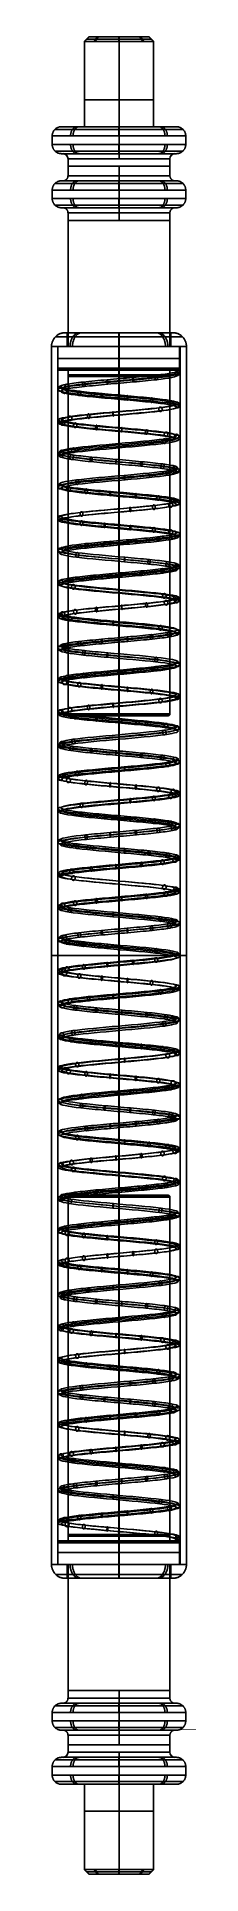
# Model space of a CAD drawing. Header units: millimetres. Extents: x -19.6 to -18.1, y 51 to 71.
import ezdxf

# ---------------------------------------------------------------- set-up
doc = ezdxf.new("R2010")
doc.units = ezdxf.units.MM
doc.header["$MEASUREMENT"] = 0
doc.layers.add('Default', color=7, linetype='Continuous')

msp = doc.modelspace()

# ---------------------------------------------------------------- linework, layer by layer
at = {"layer": 'Default', "color": 4}
for p, q in [((-19.557, 69.901, 2), (-19.557, 69.808, 2)), ((-18.829, 69.901, 1.273), (-18.829, 69.808, 1.273)), ((-18.829, 69.901, 2.727), (-18.829, 69.808, 2.727)), ((-18.102, 69.901, 2), (-18.102, 69.808, 2)), ((-19.557, 69.313, 2), (-19.557, 69.221, 2)), ((-18.829, 69.313, 1.273), (-18.829, 69.221, 1.273)), ((-18.829, 69.313, 2.727), (-18.829, 69.221, 2.727)), ((-18.102, 69.313, 2), (-18.102, 69.221, 2)), ((-19.557, 52.687, 2), (-19.557, 52.779, 2)), ((-18.829, 52.687, 1.273), (-18.829, 52.779, 1.273)), ((-18.829, 52.687, 2.727), (-18.829, 52.779, 2.727)), ((-18.102, 52.687, 2), (-18.102, 52.779, 2)), ((-19.557, 52.099, 2), (-19.557, 52.192, 2)), ((-18.829, 52.099, 1.273), (-18.829, 52.192, 1.273)), ((-18.829, 52.099, 2.727), (-18.829, 52.192, 2.727)), ((-18.102, 52.099, 2), (-18.102, 52.192, 2))]:
    msp.add_line(p, q, dxfattribs=at)
at = {"layer": 'Default', "color": 5}
for p, q in [((-19.415, 67.764, 2), (-19.395, 67.764, 2)), ((-19.395, 67.764, 2), (-19.395, 67.614, 2)), ((-18.829, 67.764, 1.435), (-18.829, 67.614, 1.435)), ((-18.829, 67.764, 2.565), (-18.829, 67.614, 2.565)), ((-18.829, 67.764, 1.414), (-18.829, 67.764, 1.435)), ((-18.829, 67.764, 2.565), (-18.829, 67.764, 2.586)), ((-18.264, 67.764, 2), (-18.264, 67.614, 2)), ((-18.264, 67.764, 2), (-18.244, 67.764, 2)), ((-19.565, 67.614, 2), (-19.565, 60.999, 2)), ((-18.829, 67.614, 2.735), (-18.829, 61.001, 2.735)), ((-18.829, 67.614, 1.265), (-18.829, 61.001, 1.265)), ((-18.164, 67.614, 2), (-18.164, 54.385, 2)), ((-18.094, 67.614, 2), (-18.094, 61.001, 2)), ((-19.565, 54.386, 2), (-19.565, 60.999, 2)), ((-18.829, 54.386, 2.735), (-18.829, 60.999, 2.735)), ((-18.829, 54.386, 1.265), (-18.829, 60.999, 1.265)), ((-18.094, 54.386, 2), (-18.094, 60.999, 2)), ((-19.395, 54.236, 2), (-19.395, 54.385, 2)), ((-18.829, 54.236, 1.435), (-18.829, 54.385, 1.435)), ((-18.829, 54.236, 2.565), (-18.829, 54.385, 2.565)), ((-18.264, 54.236, 2), (-18.264, 54.385, 2)), ((-19.415, 54.236, 2), (-19.395, 54.236, 2)), ((-18.829, 54.236, 1.414), (-18.829, 54.236, 1.435)), ((-18.829, 54.236, 2.565), (-18.829, 54.236, 2.586)), ((-18.264, 54.236, 2), (-18.244, 54.236, 2))]:
    msp.add_line(p, q, dxfattribs=at)
at = {"layer": 'Default', "color": 4}
for points in [[(-19.205, 70.928), (-19.205, 70.293)], [(-18.829, 70.928), (-18.829, 70.293)], [(-18.829, 70.928), (-18.829, 70.293)], [(-18.453, 70.928), (-18.453, 70.293)], [(-19.205, 70.293), (-19.205, 70.001)], [(-18.829, 70.293), (-18.829, 70.001)], [(-18.829, 70.293), (-18.829, 70.001)], [(-18.453, 70.293), (-18.453, 70.001)], [(-19.207, 70.001), (-19.457, 70.001)], [(-19.205, 70.001), (-19.207, 70.001)], [(-18.453, 70.001), (-18.452, 70.001)], [(-18.452, 70.001), (-18.202, 70.001)], [(-19.457, 69.708), (-19.44, 69.708)], [(-19.385, 69.653), (-19.385, 69.571)], [(-18.274, 69.653), (-18.274, 69.571)], [(-18.202, 69.708), (-18.219, 69.708)], [(-19.385, 68.984), (-19.385, 67.614)], [(-18.274, 68.984), (-18.274, 67.614)], [(-19.496, 67.614), (-19.496, 67.377)], [(-19.385, 67.614), (-19.496, 67.614)], [(-18.832, 67.614), (-18.832, 67.377)], [(-18.832, 67.614), (-18.832, 67.377)], [(-18.274, 67.614), (-18.168, 67.614)], [(-18.168, 67.614), (-18.168, 67.377)], [(-19.476, 67.357), (-19.385, 67.357)], [(-19.385, 67.357), (-19.385, 67.305)], [(-19.385, 67.305), (-19.385, 67.289)], [(-19.385, 67.289), (-19.385, 63.624)], [(-18.188, 67.357), (-18.274, 67.357)], [(-18.274, 67.357), (-18.274, 67.305)], [(-19.385, 54.711), (-19.385, 58.376)], [(-19.385, 54.695), (-19.385, 54.711)], [(-19.385, 54.643), (-19.385, 54.695)], [(-18.274, 54.643), (-18.274, 54.695)], [(-19.496, 54.386), (-19.496, 54.623)], [(-19.476, 54.643), (-19.385, 54.643)], [(-18.832, 54.386), (-18.832, 54.623)], [(-18.832, 54.386), (-18.832, 54.623)], [(-18.188, 54.643), (-18.274, 54.643)], [(-18.168, 54.386), (-18.168, 54.623)], [(-19.385, 54.386), (-19.496, 54.386)], [(-19.385, 53.016), (-19.385, 54.386)], [(-18.274, 53.016), (-18.274, 54.386)], [(-18.274, 54.386), (-18.168, 54.386)], [(-19.457, 52.292), (-19.44, 52.292)], [(-19.385, 52.347), (-19.385, 52.429)], [(-18.274, 52.347), (-18.274, 52.429)], [(-18.202, 52.292), (-18.219, 52.292)], [(-19.207, 51.999), (-19.457, 51.999)], [(-19.205, 51.999), (-19.207, 51.999)], [(-19.205, 51.707), (-19.205, 51.999)], [(-18.829, 51.707), (-18.829, 51.999)], [(-18.829, 51.707), (-18.829, 51.999)], [(-18.453, 51.707), (-18.453, 51.999)], [(-18.453, 51.999), (-18.452, 51.999)], [(-18.452, 51.999), (-18.202, 51.999)], [(-19.205, 51.072), (-19.205, 51.707)], [(-18.829, 51.072), (-18.829, 51.707)], [(-18.829, 51.072), (-18.829, 51.707)], [(-18.453, 51.072), (-18.453, 51.707)]]:
    msp.add_lwpolyline(points, dxfattribs=at)
at = {"layer": 'Default', "color": 4, "extrusion": (1, 0, 0)}
for points in [[(70.001, 1.624), (70.001, 1.623)], [(70.001, 1.623), (70.001, 1.373)], [(70.001, 2.376), (70.001, 2.377)], [(70.001, 2.377), (70.001, 2.627)], [(69.708, 1.373), (69.708, 1.389)], [(69.708, 2.627), (69.708, 2.611)], [(69.653, 1.445), (69.571, 1.445)], [(69.653, 2.556), (69.571, 2.556)], [(68.984, 1.445), (67.614, 1.445)], [(68.984, 2.556), (67.614, 2.556)], [(67.614, 1.445), (67.614, 1.336)], [(67.614, 2.556), (67.614, 2.664)], [(67.357, 1.356), (67.357, 1.445)], [(67.357, 2.644), (67.357, 2.556)], [(67.357, 1.445), (67.305, 1.445)], [(67.357, 2.556), (67.305, 2.556)], [(54.643, 1.445), (54.695, 1.445)], [(54.643, 2.556), (54.695, 2.556)], [(54.643, 1.356), (54.643, 1.445)], [(54.643, 2.644), (54.643, 2.556)], [(54.386, 1.445), (54.386, 1.336)], [(54.386, 2.556), (54.386, 2.664)], [(53.016, 1.445), (54.386, 1.445)], [(53.016, 2.556), (54.386, 2.556)], [(52.347, 1.445), (52.429, 1.445)], [(52.347, 2.556), (52.429, 2.556)], [(52.292, 1.373), (52.292, 1.389)], [(52.292, 2.627), (52.292, 2.611)], [(51.999, 1.624), (51.999, 1.623)], [(51.999, 1.623), (51.999, 1.373)], [(51.999, 2.376), (51.999, 2.377)], [(51.999, 2.377), (51.999, 2.627)]]:
    msp.add_lwpolyline(points, dxfattribs=at)
at = {"layer": 'Default', "color": 4, "extrusion": (0, 1, 0)}
for centre, radius in [((18.829, 2, 70.293), 0.376), ((18.829, 2, 70.001), 0.377), ((18.829, 2, 70.001), 0.376), ((18.829, 2, 69.708), 0.611), ((18.829, 2, 69.653), 0.556), ((18.829, 2, 69.571), 0.556), ((18.829, 2, 69.468), 0.556), ((18.829, 2, 69.413), 0.611), ((18.829, 2, 69.121), 0.611), ((18.829, 2, 69.066), 0.556), ((18.829, 2, 68.984), 0.556), ((18.832, 2, 67.614), 0.664), ((18.832, 2, 67.485), 0.664), ((18.832, 2, 54.515), 0.664), ((18.832, 2, 54.386), 0.664), ((18.829, 2, 53.016), 0.556), ((18.829, 2, 52.934), 0.556), ((18.829, 2, 52.879), 0.611), ((18.829, 2, 52.587), 0.611), ((18.829, 2, 52.532), 0.556), ((18.829, 2, 52.292), 0.611), ((18.829, 2, 52.429), 0.556), ((18.829, 2, 52.347), 0.556), ((18.829, 2, 51.999), 0.377), ((18.829, 2, 51.999), 0.376), ((18.829, 2, 51.707), 0.376)]:
    msp.add_circle(centre, radius, dxfattribs=at)
at = {"layer": 'Default', "color": 4}
for centre, start, end in [((-19.44, 69.653, 2), 0, 90), ((-18.219, 69.653, 2), 90, 180), ((-19.44, 52.347, 2), 270, 360), ((-18.219, 52.347, 2), 180, 270)]:
    msp.add_arc(centre, 0.0553, start, end, dxfattribs=at)
at = {"layer": 'Default', "color": 4, "extrusion": (1, 0, 0)}
for centre, start, end in [((69.653, 1.389, -18.829), 0, 90), ((69.653, 2.611, -18.829), 270, 0), ((52.347, 1.389, -18.829), 90, 180), ((52.347, 2.611, -18.829), 180, 270)]:
    msp.add_arc(centre, 0.0553, start, end, dxfattribs=at)
at = {"layer": 'Default', "color": 4}
for points, knots in [([(-19.205, 70.928, 2), (-19.206, 70.928, 2.095), (-19.127, 70.928, 2.292), (-18.836, 70.928, 2.417), (-18.537, 70.928, 2.298), (-18.413, 70.928, 2.007), (-18.532, 70.928, 1.708), (-18.823, 70.928, 1.583), (-19.121, 70.928, 1.703), (-19.206, 70.928, 1.898), (-19.205, 70.928, 2)], [0, 0, 0, 0, 0.247583, 0.512039, 0.759622, 1.024078, 1.271661, 1.536117, 1.7837, 2.048156, 2.048156, 2.048156, 2.048156]), ([(-19.18, 70.953, 2), (-19.181, 70.953, 2.089), (-19.107, 70.953, 2.273), (-18.836, 70.953, 2.389), (-18.557, 70.953, 2.278), (-18.44, 70.953, 2.006), (-18.552, 70.953, 1.728), (-18.823, 70.953, 1.611), (-19.102, 70.953, 1.722), (-19.181, 70.953, 1.905), (-19.18, 70.953, 2)], [0, 0, 0, 0, 0.247583, 0.512039, 0.759622, 1.024078, 1.271661, 1.536117, 1.7837, 2.048156, 2.048156, 2.048156, 2.048156]), ([(-19.155, 70.978, 2), (-19.156, 70.978, 2.082), (-19.087, 70.978, 2.253), (-18.835, 70.978, 2.362), (-18.576, 70.978, 2.258), (-18.468, 70.978, 2.006), (-18.571, 70.978, 1.747), (-18.824, 70.978, 1.639), (-19.082, 70.978, 1.742), (-19.156, 70.978, 1.912), (-19.155, 70.978, 2)], [0, 0, 0, 0, 0.247583, 0.512039, 0.759622, 1.024078, 1.271661, 1.536117, 1.7837, 2.048156, 2.048156, 2.048156, 2.048156]), ([(-19.557, 69.901, 2), (-19.557, 69.901, 1.816), (-19.405, 69.901, 1.436), (-18.843, 69.901, 1.194), (-18.265, 69.901, 1.425), (-18.023, 69.901, 1.987), (-18.254, 69.901, 2.565), (-18.817, 69.901, 2.806), (-19.394, 69.901, 2.575), (-19.558, 69.901, 2.197), (-19.557, 69.901, 2)], [0, 0, 0, 0, 0.476274, 0.985007, 1.46128, 1.970013, 2.446287, 2.95502, 3.431293, 3.940026, 3.940026, 3.940026, 3.940026]), ([(-19.457, 70.001, 2), (-19.457, 70.001, 1.842), (-19.326, 70.001, 1.513), (-18.841, 70.001, 1.305), (-18.342, 70.001, 1.504), (-18.134, 70.001, 1.989), (-18.333, 70.001, 2.487), (-18.818, 70.001, 2.696), (-19.316, 70.001, 2.496), (-19.458, 70.001, 2.17), (-19.457, 70.001, 2)], [0, 0, 0, 0, 0.476274, 0.985007, 1.46128, 1.970013, 2.446287, 2.95502, 3.431293, 3.940026, 3.940026, 3.940026, 3.940026]), ([(-19.557, 69.808, 2), (-19.557, 69.808, 2.184), (-19.405, 69.808, 2.565), (-18.843, 69.808, 2.806), (-18.265, 69.808, 2.576), (-18.023, 69.808, 2.013), (-18.254, 69.808, 1.436), (-18.817, 69.808, 1.194), (-19.394, 69.808, 1.425), (-19.558, 69.808, 1.803), (-19.557, 69.808, 2)], [0, 0, 0, 0, 0.476274, 0.985007, 1.46128, 1.970013, 2.446287, 2.95502, 3.431293, 3.940026, 3.940026, 3.940026, 3.940026]), ([(-19.457, 69.708, 2), (-19.457, 69.708, 2.159), (-19.326, 69.708, 2.487), (-18.841, 69.708, 2.696), (-18.342, 69.708, 2.497), (-18.134, 69.708, 2.011), (-18.333, 69.708, 1.513), (-18.818, 69.708, 1.305), (-19.316, 69.708, 1.504), (-19.458, 69.708, 1.83), (-19.457, 69.708, 2)], [0, 0, 0, 0, 0.476274, 0.985007, 1.46128, 1.970013, 2.446287, 2.95502, 3.431293, 3.940026, 3.940026, 3.940026, 3.940026]), ([(-19.557, 69.313, 2), (-19.557, 69.313, 1.816), (-19.405, 69.313, 1.436), (-18.843, 69.313, 1.194), (-18.265, 69.313, 1.425), (-18.023, 69.313, 1.987), (-18.254, 69.313, 2.565), (-18.817, 69.313, 2.806), (-19.394, 69.313, 2.575), (-19.558, 69.313, 2.197), (-19.557, 69.313, 2)], [0, 0, 0, 0, 0.476274, 0.985007, 1.46128, 1.970013, 2.446287, 2.95502, 3.431293, 3.940026, 3.940026, 3.940026, 3.940026]), ([(-19.457, 69.413, 2), (-19.457, 69.413, 1.842), (-19.326, 69.413, 1.513), (-18.841, 69.413, 1.305), (-18.342, 69.413, 1.504), (-18.134, 69.413, 1.989), (-18.333, 69.413, 2.487), (-18.818, 69.413, 2.696), (-19.316, 69.413, 2.496), (-19.458, 69.413, 2.17), (-19.457, 69.413, 2)], [0, 0, 0, 0, 0.476274, 0.985007, 1.46128, 1.970013, 2.446287, 2.95502, 3.431293, 3.940026, 3.940026, 3.940026, 3.940026]), ([(-19.557, 69.221, 2), (-19.557, 69.221, 2.184), (-19.405, 69.221, 2.565), (-18.843, 69.221, 2.806), (-18.265, 69.221, 2.576), (-18.023, 69.221, 2.013), (-18.254, 69.221, 1.436), (-18.817, 69.221, 1.194), (-19.394, 69.221, 1.425), (-19.558, 69.221, 1.803), (-19.557, 69.221, 2)], [0, 0, 0, 0, 0.476274, 0.985007, 1.46128, 1.970013, 2.446287, 2.95502, 3.431293, 3.940026, 3.940026, 3.940026, 3.940026]), ([(-19.457, 69.121, 2), (-19.457, 69.121, 2.159), (-19.326, 69.121, 2.487), (-18.841, 69.121, 2.696), (-18.342, 69.121, 2.497), (-18.134, 69.121, 2.011), (-18.333, 69.121, 1.513), (-18.818, 69.121, 1.305), (-19.316, 69.121, 1.504), (-19.458, 69.121, 1.83), (-19.457, 69.121, 2)], [0, 0, 0, 0, 0.476274, 0.985007, 1.46128, 1.970013, 2.446287, 2.95502, 3.431293, 3.940026, 3.940026, 3.940026, 3.940026]), ([(-19.496, 67.377, 2), (-19.496, 67.377, 2.168), (-19.357, 67.377, 2.515), (-18.844, 67.377, 2.736), (-18.317, 67.377, 2.526), (-18.096, 67.377, 2.012), (-18.306, 67.377, 1.485), (-18.82, 67.377, 1.264), (-19.347, 67.377, 1.475), (-19.497, 67.377, 1.82), (-19.496, 67.377, 2)], [0, 0, 0, 0, 0.488883, 1.011084, 1.499967, 2.022168, 2.511051, 3.033253, 3.522136, 4.044337, 4.044337, 4.044337, 4.044337]), ([(-19.476, 67.357, 2), (-19.476, 67.357, 2.163), (-19.341, 67.357, 2.5), (-18.844, 67.357, 2.714), (-18.332, 67.357, 2.51), (-18.118, 67.357, 2.012), (-18.322, 67.357, 1.5), (-18.821, 67.357, 1.286), (-19.331, 67.357, 1.491), (-19.477, 67.357, 1.826), (-19.476, 67.357, 2)], [0, 0, 0, 0, 0.488883, 1.011084, 1.499967, 2.022168, 2.511051, 3.033253, 3.522136, 4.044337, 4.044337, 4.044337, 4.044337]), ([(-19.385, 63.624, 2), (-19.386, 63.624, 2.14), (-19.269, 63.624, 2.431), (-18.84, 63.624, 2.616), (-18.398, 63.624, 2.44), (-18.214, 63.624, 2.01), (-18.39, 63.624, 1.569), (-18.82, 63.624, 1.384), (-19.26, 63.624, 1.561), (-19.386, 63.624, 1.85), (-19.385, 63.624, 2)], [0, 0, 0, 0, 0.406716, 0.84115, 1.247866, 1.6823, 2.089016, 2.52345, 2.930165, 3.3646, 3.3646, 3.3646, 3.3646]), ([(-19.365, 63.604, 2), (-19.366, 63.604, 2.135), (-19.253, 63.604, 2.416), (-18.839, 63.604, 2.594), (-18.414, 63.604, 2.424), (-18.236, 63.604, 2.01), (-18.405, 63.604, 1.584), (-18.82, 63.604, 1.406), (-19.245, 63.604, 1.576), (-19.366, 63.604, 1.855), (-19.365, 63.604, 2)], [0, 0, 0, 0, 0.406716, 0.84115, 1.247866, 1.6823, 2.089016, 2.52345, 2.930165, 3.3646, 3.3646, 3.3646, 3.3646]), ([(-19.385, 58.376, 2), (-19.386, 58.376, 2.14), (-19.269, 58.376, 2.431), (-18.84, 58.376, 2.616), (-18.398, 58.376, 2.44), (-18.214, 58.376, 2.01), (-18.39, 58.376, 1.569), (-18.82, 58.376, 1.384), (-19.26, 58.376, 1.561), (-19.386, 58.376, 1.85), (-19.385, 58.376, 2)], [0, 0, 0, 0, 0.406716, 0.84115, 1.247866, 1.6823, 2.089016, 2.52345, 2.930165, 3.3646, 3.3646, 3.3646, 3.3646]), ([(-19.365, 58.396, 2), (-19.366, 58.396, 2.135), (-19.253, 58.396, 2.416), (-18.839, 58.396, 2.594), (-18.414, 58.396, 2.424), (-18.236, 58.396, 2.01), (-18.405, 58.396, 1.584), (-18.82, 58.396, 1.406), (-19.245, 58.396, 1.576), (-19.366, 58.396, 1.855), (-19.365, 58.396, 2)], [0, 0, 0, 0, 0.406716, 0.84115, 1.247866, 1.6823, 2.089016, 2.52345, 2.930165, 3.3646, 3.3646, 3.3646, 3.3646]), ([(-19.496, 54.623, 2), (-19.496, 54.623, 2.168), (-19.357, 54.623, 2.515), (-18.844, 54.623, 2.736), (-18.317, 54.623, 2.526), (-18.096, 54.623, 2.012), (-18.306, 54.623, 1.485), (-18.82, 54.623, 1.264), (-19.347, 54.623, 1.475), (-19.497, 54.623, 1.82), (-19.496, 54.623, 2)], [0, 0, 0, 0, 0.488883, 1.011084, 1.499967, 2.022168, 2.511051, 3.033253, 3.522136, 4.044337, 4.044337, 4.044337, 4.044337]), ([(-19.476, 54.643, 2), (-19.476, 54.643, 2.163), (-19.341, 54.643, 2.5), (-18.844, 54.643, 2.714), (-18.332, 54.643, 2.51), (-18.118, 54.643, 2.012), (-18.322, 54.643, 1.5), (-18.821, 54.643, 1.286), (-19.331, 54.643, 1.491), (-19.477, 54.643, 1.826), (-19.476, 54.643, 2)], [0, 0, 0, 0, 0.488883, 1.011084, 1.499967, 2.022168, 2.511051, 3.033253, 3.522136, 4.044337, 4.044337, 4.044337, 4.044337]), ([(-19.557, 52.779, 2), (-19.557, 52.779, 2.184), (-19.405, 52.779, 2.565), (-18.843, 52.779, 2.806), (-18.265, 52.779, 2.576), (-18.023, 52.779, 2.013), (-18.254, 52.779, 1.436), (-18.817, 52.779, 1.194), (-19.394, 52.779, 1.425), (-19.558, 52.779, 1.803), (-19.557, 52.779, 2)], [0, 0, 0, 0, 0.476274, 0.985007, 1.46128, 1.970013, 2.446287, 2.95502, 3.431293, 3.940026, 3.940026, 3.940026, 3.940026]), ([(-19.557, 52.687, 2), (-19.557, 52.687, 1.816), (-19.405, 52.687, 1.436), (-18.843, 52.687, 1.194), (-18.265, 52.687, 1.425), (-18.023, 52.687, 1.987), (-18.254, 52.687, 2.565), (-18.817, 52.687, 2.806), (-19.394, 52.687, 2.575), (-19.558, 52.687, 2.197), (-19.557, 52.687, 2)], [0, 0, 0, 0, 0.476274, 0.985007, 1.46128, 1.970013, 2.446287, 2.95502, 3.431293, 3.940026, 3.940026, 3.940026, 3.940026]), ([(-19.457, 52.879, 2), (-19.457, 52.879, 2.159), (-19.326, 52.879, 2.487), (-18.841, 52.879, 2.696), (-18.342, 52.879, 2.497), (-18.134, 52.879, 2.011), (-18.333, 52.879, 1.513), (-18.818, 52.879, 1.305), (-19.316, 52.879, 1.504), (-19.458, 52.879, 1.83), (-19.457, 52.879, 2)], [0, 0, 0, 0, 0.476274, 0.985007, 1.46128, 1.970013, 2.446287, 2.95502, 3.431293, 3.940026, 3.940026, 3.940026, 3.940026]), ([(-19.457, 52.587, 2), (-19.457, 52.587, 1.842), (-19.326, 52.587, 1.513), (-18.841, 52.587, 1.305), (-18.342, 52.587, 1.504), (-18.134, 52.587, 1.989), (-18.333, 52.587, 2.487), (-18.818, 52.587, 2.696), (-19.316, 52.587, 2.496), (-19.458, 52.587, 2.17), (-19.457, 52.587, 2)], [0, 0, 0, 0, 0.476274, 0.985007, 1.46128, 1.970013, 2.446287, 2.95502, 3.431293, 3.940026, 3.940026, 3.940026, 3.940026]), ([(-19.457, 52.292, 2), (-19.457, 52.292, 2.159), (-19.326, 52.292, 2.487), (-18.841, 52.292, 2.696), (-18.342, 52.292, 2.497), (-18.134, 52.292, 2.011), (-18.333, 52.292, 1.513), (-18.818, 52.292, 1.305), (-19.316, 52.292, 1.504), (-19.458, 52.292, 1.83), (-19.457, 52.292, 2)], [0, 0, 0, 0, 0.476274, 0.985007, 1.46128, 1.970013, 2.446287, 2.95502, 3.431293, 3.940026, 3.940026, 3.940026, 3.940026]), ([(-19.557, 52.192, 2), (-19.557, 52.192, 2.184), (-19.405, 52.192, 2.565), (-18.843, 52.192, 2.806), (-18.265, 52.192, 2.576), (-18.023, 52.192, 2.013), (-18.254, 52.192, 1.436), (-18.817, 52.192, 1.194), (-19.394, 52.192, 1.425), (-19.558, 52.192, 1.803), (-19.557, 52.192, 2)], [0, 0, 0, 0, 0.476274, 0.985007, 1.46128, 1.970013, 2.446287, 2.95502, 3.431293, 3.940026, 3.940026, 3.940026, 3.940026]), ([(-19.557, 52.099, 2), (-19.557, 52.099, 1.816), (-19.405, 52.099, 1.436), (-18.843, 52.099, 1.194), (-18.265, 52.099, 1.425), (-18.023, 52.099, 1.987), (-18.254, 52.099, 2.565), (-18.817, 52.099, 2.806), (-19.394, 52.099, 2.575), (-19.558, 52.099, 2.197), (-19.557, 52.099, 2)], [0, 0, 0, 0, 0.476274, 0.985007, 1.46128, 1.970013, 2.446287, 2.95502, 3.431293, 3.940026, 3.940026, 3.940026, 3.940026]), ([(-19.457, 51.999, 2), (-19.457, 51.999, 1.842), (-19.326, 51.999, 1.513), (-18.841, 51.999, 1.305), (-18.342, 51.999, 1.504), (-18.134, 51.999, 1.989), (-18.333, 51.999, 2.487), (-18.818, 51.999, 2.696), (-19.316, 51.999, 2.496), (-19.458, 51.999, 2.17), (-19.457, 51.999, 2)], [0, 0, 0, 0, 0.476274, 0.985007, 1.46128, 1.970013, 2.446287, 2.95502, 3.431293, 3.940026, 3.940026, 3.940026, 3.940026]), ([(-19.205, 51.072, 2), (-19.206, 51.072, 2.095), (-19.127, 51.072, 2.292), (-18.836, 51.072, 2.417), (-18.537, 51.072, 2.298), (-18.413, 51.072, 2.007), (-18.532, 51.072, 1.708), (-18.823, 51.072, 1.583), (-19.121, 51.072, 1.703), (-19.206, 51.072, 1.898), (-19.205, 51.072, 2)], [0, 0, 0, 0, 0.247583, 0.512039, 0.759622, 1.024078, 1.271661, 1.536117, 1.7837, 2.048156, 2.048156, 2.048156, 2.048156]), ([(-19.18, 51.047, 2), (-19.181, 51.047, 2.089), (-19.107, 51.047, 2.273), (-18.836, 51.047, 2.389), (-18.557, 51.047, 2.278), (-18.44, 51.047, 2.006), (-18.552, 51.047, 1.728), (-18.823, 51.047, 1.611), (-19.102, 51.047, 1.722), (-19.181, 51.047, 1.905), (-19.18, 51.047, 2)], [0, 0, 0, 0, 0.247583, 0.512039, 0.759622, 1.024078, 1.271661, 1.536117, 1.7837, 2.048156, 2.048156, 2.048156, 2.048156]), ([(-19.155, 51.022, 2), (-19.156, 51.022, 2.082), (-19.087, 51.022, 2.253), (-18.835, 51.022, 2.362), (-18.576, 51.022, 2.258), (-18.468, 51.022, 2.006), (-18.571, 51.022, 1.747), (-18.824, 51.022, 1.639), (-19.082, 51.022, 1.742), (-19.156, 51.022, 1.912), (-19.155, 51.022, 2)], [0, 0, 0, 0, 0.247583, 0.512039, 0.759622, 1.024078, 1.271661, 1.536117, 1.7837, 2.048156, 2.048156, 2.048156, 2.048156])]:
    msp.add_open_spline(points, degree=3, knots=knots, dxfattribs=at)
for points in [[(-19.205, 70.928, 2), (-19.18, 70.953, 2), (-19.155, 70.978, 2)], [(-19.102, 70.928, 2.259), (-19.084, 70.953, 2.242), (-19.066, 70.978, 2.225)], [(-19.089, 70.928, 1.727), (-19.071, 70.953, 1.745), (-19.054, 70.978, 1.764)], [(-19.03, 70.978, 2.255), (-18.832, 70.978, 2.255), (-18.633, 70.978, 2.255)], [(-18.83, 70.928, 2.376), (-18.83, 70.953, 2.351), (-18.83, 70.978, 2.326)], [(-18.829, 70.928, 1.624), (-18.829, 70.953, 1.649), (-18.829, 70.978, 1.674)], [(-18.57, 70.928, 2.273), (-18.588, 70.953, 2.255), (-18.605, 70.978, 2.237)], [(-18.557, 70.928, 1.741), (-18.575, 70.953, 1.758), (-18.593, 70.978, 1.775)], [(-18.453, 70.928, 2), (-18.478, 70.953, 2), (-18.503, 70.978, 2)], [(-18.829, 67.305, 1.445), (-18.829, 67.297, 1.445), (-18.829, 67.289, 1.445)], [(-18.829, 67.305, 2.556), (-18.829, 67.297, 2.556), (-18.829, 67.289, 2.556)], [(-18.829, 67.289, 1.445), (-18.829, 65.457, 1.445), (-18.829, 63.624, 1.445)], [(-18.829, 67.289, 2.556), (-18.829, 65.457, 2.556), (-18.829, 63.624, 2.556)], [(-18.274, 67.305, 2), (-18.274, 67.297, 2), (-18.274, 67.289, 2)], [(-18.274, 67.289, 2), (-18.274, 65.457, 2), (-18.274, 63.624, 2)], [(-18.305, 63.604, 1.894), (-18.829, 63.604, 1.894), (-19.354, 63.604, 1.894)], [(-18.806, 63.604, 1.465), (-18.806, 63.604, 2), (-18.806, 63.604, 2.535)], [(-18.305, 58.396, 1.894), (-18.829, 58.396, 1.894), (-19.354, 58.396, 1.894)], [(-18.829, 54.711, 1.445), (-18.829, 56.543, 1.445), (-18.829, 58.376, 1.445)], [(-18.829, 54.711, 2.556), (-18.829, 56.543, 2.556), (-18.829, 58.376, 2.556)], [(-18.806, 58.396, 1.465), (-18.806, 58.396, 2), (-18.806, 58.396, 2.535)], [(-18.274, 54.711, 2), (-18.274, 56.543, 2), (-18.274, 58.376, 2)], [(-18.829, 54.695, 1.445), (-18.829, 54.703, 1.445), (-18.829, 54.711, 1.445)], [(-18.829, 54.695, 2.556), (-18.829, 54.703, 2.556), (-18.829, 54.711, 2.556)], [(-18.274, 54.695, 2), (-18.274, 54.703, 2), (-18.274, 54.711, 2)], [(-19.205, 51.072, 2), (-19.18, 51.047, 2), (-19.155, 51.022, 2)], [(-19.102, 51.072, 2.259), (-19.084, 51.047, 2.242), (-19.066, 51.022, 2.225)], [(-19.089, 51.072, 1.727), (-19.071, 51.047, 1.745), (-19.054, 51.022, 1.764)], [(-19.03, 51.022, 2.255), (-18.832, 51.022, 2.255), (-18.633, 51.022, 2.255)], [(-18.83, 51.072, 2.376), (-18.83, 51.047, 2.351), (-18.83, 51.022, 2.326)], [(-18.829, 51.072, 1.624), (-18.829, 51.047, 1.649), (-18.829, 51.022, 1.674)], [(-18.57, 51.072, 2.273), (-18.588, 51.047, 2.255), (-18.605, 51.022, 2.237)], [(-18.557, 51.072, 1.741), (-18.575, 51.047, 1.758), (-18.593, 51.022, 1.775)], [(-18.453, 51.072, 2), (-18.478, 51.047, 2), (-18.503, 51.022, 2)]]:
    msp.add_open_spline(points, degree=2, dxfattribs=at)
for points, weights in [([(-19.457, 70.001, 2), (-19.557, 70.001, 2), (-19.557, 69.901, 2)], [1, 0.70712897213, 1]), ([(-19.284, 70.001, 1.568), (-19.357, 70.001, 1.499), (-19.357, 69.901, 1.499)], [1, 0.707128959137, 1]), ([(-19.262, 70.001, 2.455), (-19.33, 70.001, 2.528), (-19.33, 69.901, 2.528)], [1, 0.707128960985, 1]), ([(-18.83, 70.001, 1.373), (-18.83, 70.001, 1.273), (-18.83, 69.901, 1.273)], [1, 0.707128958398, 1]), ([(-18.829, 70.001, 2.628), (-18.829, 70.001, 2.728), (-18.829, 69.901, 2.728)], [1, 0.707128957332, 1]), ([(-18.397, 70.001, 1.545), (-18.328, 70.001, 1.473), (-18.328, 69.901, 1.473)], [1, 0.707128958201, 1]), ([(-18.374, 70.001, 2.432), (-18.302, 70.001, 2.501), (-18.302, 69.901, 2.501)], [1, 0.707128958152, 1]), ([(-18.202, 70.001, 2), (-18.102, 70.001, 2), (-18.102, 69.901, 2)], [1, 0.707128959152, 1]), ([(-19.457, 69.708, 2), (-19.557, 69.708, 2), (-19.557, 69.808, 2)], [1, 0.7074224527, 1]), ([(-19.285, 69.708, 2.432), (-19.357, 69.708, 2.501), (-19.357, 69.808, 2.501)], [1, 0.70742226792, 1]), ([(-19.262, 69.708, 1.545), (-19.33, 69.708, 1.473), (-19.33, 69.808, 1.473)], [1, 0.70742229419, 1]), ([(-18.83, 69.708, 2.628), (-18.83, 69.708, 2.728), (-18.83, 69.808, 2.728)], [1, 0.707422257393, 1]), ([(-18.829, 69.708, 1.373), (-18.829, 69.708, 1.273), (-18.829, 69.808, 1.273)], [1, 0.707422242267, 1]), ([(-18.397, 69.708, 2.455), (-18.328, 69.708, 2.528), (-18.328, 69.808, 2.528)], [1, 0.707422254601, 1]), ([(-18.374, 69.708, 1.568), (-18.302, 69.708, 1.499), (-18.302, 69.808, 1.499)], [1, 0.707422253875, 1]), ([(-18.202, 69.708, 2), (-18.102, 69.708, 2), (-18.102, 69.808, 2)], [1, 0.70742226813, 1]), ([(-19.457, 69.413, 2), (-19.557, 69.413, 2), (-19.557, 69.313, 2)], [1, 0.7074224527, 1]), ([(-19.285, 69.413, 1.568), (-19.357, 69.413, 1.499), (-19.357, 69.313, 1.499)], [1, 0.707422267919, 1]), ([(-19.262, 69.413, 2.455), (-19.33, 69.413, 2.528), (-19.33, 69.313, 2.528)], [1, 0.707422294189, 1]), ([(-18.83, 69.413, 1.373), (-18.83, 69.413, 1.273), (-18.83, 69.313, 1.273)], [1, 0.707422257393, 1]), ([(-18.829, 69.413, 2.628), (-18.829, 69.413, 2.728), (-18.829, 69.313, 2.728)], [1, 0.707422242268, 1]), ([(-18.397, 69.413, 1.545), (-18.328, 69.413, 1.473), (-18.328, 69.313, 1.473)], [1, 0.707422254601, 1]), ([(-18.374, 69.413, 2.432), (-18.302, 69.413, 2.501), (-18.302, 69.313, 2.501)], [1, 0.707422253875, 1]), ([(-18.202, 69.413, 2), (-18.102, 69.413, 2), (-18.102, 69.313, 2)], [1, 0.70742226813, 1]), ([(-19.457, 69.121, 2), (-19.557, 69.121, 2), (-19.557, 69.221, 2)], [1, 0.7074224527, 1]), ([(-19.285, 69.121, 2.432), (-19.357, 69.121, 2.501), (-19.357, 69.221, 2.501)], [1, 0.707422267919, 1]), ([(-19.262, 69.121, 1.545), (-19.33, 69.121, 1.473), (-19.33, 69.221, 1.473)], [1, 0.707422294189, 1]), ([(-18.83, 69.121, 2.628), (-18.83, 69.121, 2.728), (-18.83, 69.221, 2.728)], [1, 0.707422257393, 1]), ([(-18.829, 69.121, 1.373), (-18.829, 69.121, 1.273), (-18.829, 69.221, 1.273)], [1, 0.707422242267, 1]), ([(-18.397, 69.121, 2.455), (-18.328, 69.121, 2.528), (-18.328, 69.221, 2.528)], [1, 0.707422254601, 1]), ([(-18.374, 69.121, 1.568), (-18.302, 69.121, 1.499), (-18.302, 69.221, 1.499)], [1, 0.707422253876, 1]), ([(-18.202, 69.121, 2), (-18.102, 69.121, 2), (-18.102, 69.221, 2)], [1, 0.70742226813, 1]), ([(-19.476, 67.357, 2), (-19.496, 67.357, 2), (-19.496, 67.377, 2)], [1, 0.707106781186, 1]), ([(-19.299, 67.357, 2.444), (-19.314, 67.357, 2.457), (-19.314, 67.377, 2.457)], [1, 0.707106781185, 1]), ([(-19.275, 67.357, 1.533), (-19.289, 67.357, 1.519), (-19.289, 67.377, 1.519)], [1, 0.707106781185, 1]), ([(-18.832, 67.357, 2.644), (-18.832, 67.357, 2.664), (-18.832, 67.377, 2.664)], [1, 0.707106781186, 1]), ([(-18.832, 67.357, 1.356), (-18.832, 67.357, 1.336), (-18.832, 67.377, 1.336)], [1, 0.707106781181, 1]), ([(-18.388, 67.357, 2.467), (-18.375, 67.357, 2.482), (-18.375, 67.377, 2.482)], [1, 0.707106781186, 1]), ([(-18.365, 67.357, 1.557), (-18.35, 67.357, 1.543), (-18.35, 67.377, 1.543)], [1, 0.70710678119, 1]), ([(-18.188, 67.357, 2), (-18.168, 67.357, 2), (-18.168, 67.377, 2)], [1, 0.707106781184, 1]), ([(-19.385, 63.624, 2), (-19.385, 63.604, 2), (-19.365, 63.604, 2)], [1, 0.707106769201, 1]), ([(-19.233, 63.624, 2.383), (-19.233, 63.604, 2.383), (-19.218, 63.604, 2.369)], [1, 0.707106759344, 1]), ([(-19.212, 63.624, 1.597), (-19.212, 63.604, 1.597), (-19.198, 63.604, 1.612)], [1, 0.707106759709, 1]), ([(-18.83, 63.624, 2.556), (-18.83, 63.604, 2.556), (-18.83, 63.604, 2.536)], [1, 0.707106769198, 1]), ([(-18.829, 63.624, 1.444), (-18.829, 63.604, 1.444), (-18.829, 63.604, 1.464)], [1, 0.707106768954, 1]), ([(-18.447, 63.624, 2.403), (-18.447, 63.604, 2.403), (-18.46, 63.604, 2.389)], [1, 0.707106759731, 1]), ([(-18.426, 63.624, 1.617), (-18.426, 63.604, 1.617), (-18.441, 63.604, 1.631)], [1, 0.707106759793, 1]), ([(-18.274, 63.624, 2), (-18.274, 63.604, 2), (-18.294, 63.604, 2)], [1, 0.707106767861, 1]), ([(-19.385, 58.376, 2), (-19.385, 58.396, 2), (-19.365, 58.396, 2)], [1, 0.707106769201, 1]), ([(-19.233, 58.376, 2.383), (-19.233, 58.396, 2.383), (-19.218, 58.396, 2.369)], [1, 0.707106759344, 1]), ([(-19.212, 58.376, 1.597), (-19.212, 58.396, 1.597), (-19.198, 58.396, 1.612)], [1, 0.707106759709, 1]), ([(-18.83, 58.376, 2.556), (-18.83, 58.396, 2.556), (-18.83, 58.396, 2.536)], [1, 0.707106769198, 1]), ([(-18.829, 58.376, 1.444), (-18.829, 58.396, 1.444), (-18.829, 58.396, 1.464)], [1, 0.707106768954, 1]), ([(-18.447, 58.376, 2.403), (-18.447, 58.396, 2.403), (-18.46, 58.396, 2.389)], [1, 0.707106759731, 1]), ([(-18.426, 58.376, 1.617), (-18.426, 58.396, 1.617), (-18.441, 58.396, 1.631)], [1, 0.707106759793, 1]), ([(-18.274, 58.376, 2), (-18.274, 58.396, 2), (-18.294, 58.396, 2)], [1, 0.707106767861, 1]), ([(-19.476, 54.643, 2), (-19.496, 54.643, 2), (-19.496, 54.623, 2)], [1, 0.707106781186, 1]), ([(-19.299, 54.643, 2.444), (-19.314, 54.643, 2.457), (-19.314, 54.623, 2.457)], [1, 0.707106781185, 1]), ([(-19.275, 54.643, 1.533), (-19.289, 54.643, 1.519), (-19.289, 54.623, 1.519)], [1, 0.707106781185, 1]), ([(-18.832, 54.643, 2.644), (-18.832, 54.643, 2.664), (-18.832, 54.623, 2.664)], [1, 0.707106781186, 1]), ([(-18.832, 54.643, 1.356), (-18.832, 54.643, 1.336), (-18.832, 54.623, 1.336)], [1, 0.707106781181, 1]), ([(-18.388, 54.643, 2.467), (-18.375, 54.643, 2.482), (-18.375, 54.623, 2.482)], [1, 0.707106781186, 1]), ([(-18.365, 54.643, 1.557), (-18.35, 54.643, 1.543), (-18.35, 54.623, 1.543)], [1, 0.70710678119, 1]), ([(-18.188, 54.643, 2), (-18.168, 54.643, 2), (-18.168, 54.623, 2)], [1, 0.707106781184, 1]), ([(-19.457, 52.879, 2), (-19.557, 52.879, 2), (-19.557, 52.779, 2)], [1, 0.7074224527, 1]), ([(-19.457, 52.587, 2), (-19.557, 52.587, 2), (-19.557, 52.687, 2)], [1, 0.7074224527, 1]), ([(-19.285, 52.879, 2.432), (-19.357, 52.879, 2.501), (-19.357, 52.779, 2.501)], [1, 0.707422267919, 1]), ([(-19.285, 52.587, 1.568), (-19.357, 52.587, 1.499), (-19.357, 52.687, 1.499)], [1, 0.707422267919, 1]), ([(-19.262, 52.879, 1.545), (-19.33, 52.879, 1.473), (-19.33, 52.779, 1.473)], [1, 0.707422294189, 1]), ([(-19.262, 52.587, 2.455), (-19.33, 52.587, 2.528), (-19.33, 52.687, 2.528)], [1, 0.707422294189, 1]), ([(-18.83, 52.879, 2.628), (-18.83, 52.879, 2.728), (-18.83, 52.779, 2.728)], [1, 0.707422257393, 1]), ([(-18.83, 52.587, 1.373), (-18.83, 52.587, 1.273), (-18.83, 52.687, 1.273)], [1, 0.707422257393, 1]), ([(-18.829, 52.879, 1.373), (-18.829, 52.879, 1.273), (-18.829, 52.779, 1.273)], [1, 0.707422242267, 1]), ([(-18.829, 52.587, 2.628), (-18.829, 52.587, 2.728), (-18.829, 52.687, 2.728)], [1, 0.707422242268, 1]), ([(-18.397, 52.879, 2.455), (-18.328, 52.879, 2.528), (-18.328, 52.779, 2.528)], [1, 0.707422254601, 1]), ([(-18.397, 52.587, 1.545), (-18.328, 52.587, 1.473), (-18.328, 52.687, 1.473)], [1, 0.707422254601, 1]), ([(-18.374, 52.879, 1.568), (-18.302, 52.879, 1.499), (-18.302, 52.779, 1.499)], [1, 0.707422253876, 1]), ([(-18.374, 52.587, 2.432), (-18.302, 52.587, 2.501), (-18.302, 52.687, 2.501)], [1, 0.707422253875, 1]), ([(-18.202, 52.879, 2), (-18.102, 52.879, 2), (-18.102, 52.779, 2)], [1, 0.70742226813, 1]), ([(-18.202, 52.587, 2), (-18.102, 52.587, 2), (-18.102, 52.687, 2)], [1, 0.70742226813, 1]), ([(-19.457, 52.292, 2), (-19.557, 52.292, 2), (-19.557, 52.192, 2)], [1, 0.7074224527, 1]), ([(-19.285, 52.292, 2.432), (-19.357, 52.292, 2.501), (-19.357, 52.192, 2.501)], [1, 0.70742226792, 1]), ([(-19.262, 52.292, 1.545), (-19.33, 52.292, 1.473), (-19.33, 52.192, 1.473)], [1, 0.70742229419, 1]), ([(-18.83, 52.292, 2.628), (-18.83, 52.292, 2.728), (-18.83, 52.192, 2.728)], [1, 0.707422257393, 1]), ([(-18.829, 52.292, 1.373), (-18.829, 52.292, 1.273), (-18.829, 52.192, 1.273)], [1, 0.707422242267, 1]), ([(-18.397, 52.292, 2.455), (-18.328, 52.292, 2.528), (-18.328, 52.192, 2.528)], [1, 0.707422254601, 1]), ([(-18.374, 52.292, 1.568), (-18.302, 52.292, 1.499), (-18.302, 52.192, 1.499)], [1, 0.707422253875, 1]), ([(-18.202, 52.292, 2), (-18.102, 52.292, 2), (-18.102, 52.192, 2)], [1, 0.70742226813, 1]), ([(-19.457, 51.999, 2), (-19.557, 51.999, 2), (-19.557, 52.099, 2)], [1, 0.70712897213, 1]), ([(-19.284, 51.999, 1.568), (-19.357, 51.999, 1.499), (-19.357, 52.099, 1.499)], [1, 0.707128959137, 1]), ([(-19.262, 51.999, 2.455), (-19.33, 51.999, 2.528), (-19.33, 52.099, 2.528)], [1, 0.707128960985, 1]), ([(-18.83, 51.999, 1.373), (-18.83, 51.999, 1.273), (-18.83, 52.099, 1.273)], [1, 0.707128958398, 1]), ([(-18.829, 51.999, 2.628), (-18.829, 51.999, 2.728), (-18.829, 52.099, 2.728)], [1, 0.707128957332, 1]), ([(-18.397, 51.999, 1.545), (-18.328, 51.999, 1.473), (-18.328, 52.099, 1.473)], [1, 0.707128958201, 1]), ([(-18.374, 51.999, 2.432), (-18.302, 51.999, 2.501), (-18.302, 52.099, 2.501)], [1, 0.707128958152, 1]), ([(-18.202, 51.999, 2), (-18.102, 51.999, 2), (-18.102, 52.099, 2)], [1, 0.707128959152, 1])]:
    msp.add_rational_spline(points, weights, degree=2, dxfattribs=at)
for points, weights, degree, knots in [([(-19.527, 69.971, 2), (-19.528, 69.971, 1.824), (-19.382, 69.971, 1.458), (-18.842, 69.971, 1.226), (-18.288, 69.971, 1.448), (-18.056, 69.971, 1.988), (-18.277, 69.971, 2.542), (-18.817, 69.971, 2.774), (-19.371, 69.971, 2.552), (-19.528, 69.971, 2.189), (-19.527, 69.971, 2)], [0.853564486065, 0.853564491152, 0.853564473907, 0.853564480641, 0.853564478475, 0.853564480025, 0.85356447886, 0.85356447893, 0.853564477494, 0.85356448924, 0.853564486065], 3, [0, 0, 0, 0, 0.476274, 0.985007, 1.46128, 1.970013, 2.446287, 2.95502, 3.431293, 3.940026, 3.940026, 3.940026, 3.940026]), ([(-19.527, 69.737, 2), (-19.528, 69.737, 2.176), (-19.382, 69.737, 2.542), (-18.842, 69.737, 2.774), (-18.288, 69.737, 2.553), (-18.056, 69.737, 2.013), (-18.277, 69.737, 1.458), (-18.817, 69.737, 1.226), (-19.371, 69.737, 1.448), (-19.528, 69.737, 1.811), (-19.527, 69.737, 2)], [0.85371122635, 0.853711298697, 0.853711053451, 0.853711149203, 0.853711118408, 0.853711140463, 0.853711123851, 0.853711124897, 0.853711104439, 0.853711271498, 0.85371122635], 3, [0, 0, 0, 0, 0.476274, 0.985007, 1.46128, 1.970013, 2.446287, 2.95502, 3.431293, 3.940026, 3.940026, 3.940026, 3.940026]), ([(-19.385, 69.571, 2), (-19.385, 69.509, 2), (-19.385, 69.468, 2), (-19.385, 69.413, 2), (-19.44, 69.413, 2), (-19.448, 69.413, 2), (-19.457, 69.413, 2)], [1, 1, 1, 0.707106781187, 1, 1, 1], 2, [-3.0386752, -3.0386752, -3.0386752, -2.9571338, -2.9571338, -2.8702167, -2.8702167, -2.85383, -2.85383, -2.85383]), ([(-18.829, 69.571, 1.445), (-18.829, 69.509, 1.445), (-18.829, 69.468, 1.445), (-18.829, 69.413, 1.445), (-18.829, 69.413, 1.389), (-18.829, 69.413, 1.381), (-18.829, 69.413, 1.373)], [1, 1, 1, 0.707106781187, 1, 1, 1], 2, [-3.0386752, -3.0386752, -3.0386752, -2.9571338, -2.9571338, -2.8702167, -2.8702167, -2.85383, -2.85383, -2.85383]), ([(-18.829, 69.571, 2.556), (-18.829, 69.509, 2.556), (-18.829, 69.468, 2.556), (-18.829, 69.413, 2.556), (-18.829, 69.413, 2.611), (-18.829, 69.413, 2.619), (-18.829, 69.413, 2.627)], [1, 1, 1, 0.707106781187, 1, 1, 1], 2, [-3.0386752, -3.0386752, -3.0386752, -2.9571338, -2.9571338, -2.8702167, -2.8702167, -2.85383, -2.85383, -2.85383]), ([(-18.274, 69.571, 2), (-18.274, 69.509, 2), (-18.274, 69.468, 2), (-18.274, 69.413, 2), (-18.219, 69.413, 2), (-18.21, 69.413, 2), (-18.202, 69.413, 2)], [1, 1, 1, 0.707106781187, 1, 1, 1], 2, [-3.0386752, -3.0386752, -3.0386752, -2.9571338, -2.9571338, -2.8702167, -2.8702167, -2.85383, -2.85383, -2.85383]), ([(-19.527, 69.384, 2), (-19.528, 69.384, 1.824), (-19.382, 69.384, 1.458), (-18.842, 69.384, 1.226), (-18.288, 69.384, 1.448), (-18.056, 69.384, 1.988), (-18.277, 69.384, 2.542), (-18.817, 69.384, 2.774), (-19.371, 69.384, 2.552), (-19.528, 69.384, 2.189), (-19.527, 69.384, 2)], [0.85371122635, 0.853711298698, 0.85371105345, 0.853711149203, 0.853711118408, 0.853711140463, 0.853711123851, 0.853711124898, 0.853711104438, 0.853711271498, 0.85371122635], 3, [0, 0, 0, 0, 0.476274, 0.985007, 1.46128, 1.970013, 2.446287, 2.95502, 3.431293, 3.940026, 3.940026, 3.940026, 3.940026]), ([(-19.527, 69.15, 2), (-19.528, 69.15, 2.176), (-19.382, 69.15, 2.542), (-18.842, 69.15, 2.774), (-18.288, 69.15, 2.553), (-18.056, 69.15, 2.013), (-18.277, 69.15, 1.458), (-18.817, 69.15, 1.226), (-19.371, 69.15, 1.448), (-19.528, 69.15, 1.811), (-19.527, 69.15, 2)], [0.85371122635, 0.853711298698, 0.85371105345, 0.853711149204, 0.853711118407, 0.853711140463, 0.853711123851, 0.853711124897, 0.853711104438, 0.853711271498, 0.85371122635], 3, [0, 0, 0, 0, 0.476274, 0.985007, 1.46128, 1.970013, 2.446287, 2.95502, 3.431293, 3.940026, 3.940026, 3.940026, 3.940026]), ([(-19.457, 69.121, 2), (-19.448, 69.121, 2), (-19.44, 69.121, 2), (-19.385, 69.121, 2), (-19.385, 69.066, 2), (-19.385, 69.025, 2), (-19.385, 68.984, 2)], [1, 1, 1, 0.707106781187, 1, 1, 1], 2, [-2.0946839, -2.0946839, -2.0946839, -2.0782972, -2.0782972, -1.9913801, -1.9913801, -1.9101499, -1.9101499, -1.9101499]), ([(-18.829, 69.121, 1.373), (-18.829, 69.121, 1.381), (-18.829, 69.121, 1.389), (-18.829, 69.121, 1.445), (-18.829, 69.066, 1.445), (-18.829, 69.025, 1.445), (-18.829, 68.984, 1.445)], [1, 1, 1, 0.707106781187, 1, 1, 1], 2, [-2.0946839, -2.0946839, -2.0946839, -2.0782972, -2.0782972, -1.9913801, -1.9913801, -1.9101499, -1.9101499, -1.9101499]), ([(-18.829, 69.121, 2.627), (-18.829, 69.121, 2.619), (-18.829, 69.121, 2.611), (-18.829, 69.121, 2.556), (-18.829, 69.066, 2.556), (-18.829, 69.025, 2.556), (-18.829, 68.984, 2.556)], [1, 1, 1, 0.707106781187, 1, 1, 1], 2, [-2.0946839, -2.0946839, -2.0946839, -2.0782972, -2.0782972, -1.9913801, -1.9913801, -1.9101499, -1.9101499, -1.9101499]), ([(-18.202, 69.121, 2), (-18.21, 69.121, 2), (-18.219, 69.121, 2), (-18.274, 69.121, 2), (-18.274, 69.066, 2), (-18.274, 69.025, 2), (-18.274, 68.984, 2)], [1, 1, 1, 0.707106781187, 1, 1, 1], 2, [-2.0946839, -2.0946839, -2.0946839, -2.0782972, -2.0782972, -1.9913801, -1.9913801, -1.9101499, -1.9101499, -1.9101499]), ([(-19.385, 67.614, 2), (-19.385, 67.614, 2.556), (-18.829, 67.614, 2.556), (-18.274, 67.614, 2.556), (-18.274, 67.614, 2), (-18.274, 67.614, 1.445), (-18.829, 67.614, 1.445), (-19.385, 67.614, 1.445), (-19.385, 67.614, 2)], [1, 0.707106781187, 1, 0.707106781187, 1, 0.707106781187, 1, 0.707106781187, 1], 2, [0, 0, 0, 0.872546, 0.872546, 1.745091, 1.745091, 2.617637, 2.617637, 3.490183, 3.490183, 3.490183]), ([(-19.49, 67.362, 2), (-19.491, 67.362, 2.166), (-19.353, 67.362, 2.511), (-18.844, 67.362, 2.73), (-18.321, 67.362, 2.521), (-18.103, 67.362, 2.012), (-18.311, 67.362, 1.489), (-18.82, 67.362, 1.271), (-19.342, 67.362, 1.48), (-19.491, 67.362, 1.822), (-19.49, 67.362, 2)], [0.853553390593, 0.853553390594, 0.853553390591, 0.853553390594, 0.853553390593, 0.85355339059, 0.853553390598, 0.853553390588, 0.853553390593, 0.853553390594, 0.853553390593], 3, [0, 0, 0, 0, 0.488883, 1.011084, 1.499967, 2.022168, 2.511051, 3.033253, 3.522136, 4.044337, 4.044337, 4.044337, 4.044337]), ([(-19.385, 67.357, 2), (-19.385, 67.357, 1.445), (-18.829, 67.357, 1.445), (-18.274, 67.357, 1.445), (-18.274, 67.357, 2), (-18.274, 67.357, 2.556), (-18.829, 67.357, 2.556), (-19.385, 67.357, 2.556), (-19.385, 67.357, 2)], [1, 0.707106781187, 1, 0.707106781187, 1, 0.707106781187, 1, 0.707106781187, 1], 2, [-3.490184, -3.490184, -3.490184, -2.617638, -2.617638, -1.745092, -1.745092, -0.872546, -0.872546, 0, 0, 0]), ([(-19.385, 67.305, 2), (-19.385, 67.305, 1.445), (-18.829, 67.305, 1.445), (-18.274, 67.305, 1.445), (-18.274, 67.305, 2), (-18.274, 67.305, 2.556), (-18.829, 67.305, 2.556), (-19.385, 67.305, 2.556), (-19.385, 67.305, 2)], [1, 0.707106781187, 1, 0.707106781187, 1, 0.707106781187, 1, 0.707106781187, 1], 2, [-3.490263, -3.490263, -3.490263, -2.617697, -2.617697, -1.745131, -1.745131, -0.872566, -0.872566, 0, 0, 0]), ([(-19.385, 67.289, 2), (-19.385, 67.289, 2.556), (-18.829, 67.289, 2.556), (-18.274, 67.289, 2.556), (-18.274, 67.289, 2), (-18.274, 67.289, 1.445), (-18.829, 67.289, 1.445), (-19.385, 67.289, 1.445), (-19.385, 67.289, 2)], [1, 0.707106781187, 1, 0.707106781187, 1, 0.707106781187, 1, 0.707106781187, 1], 2, [0, 0, 0, 0.872566, 0.872566, 1.745131, 1.745131, 2.617697, 2.617697, 3.490263, 3.490263, 3.490263]), ([(-19.379, 63.61, 2), (-19.38, 63.61, 2.139), (-19.264, 63.61, 2.427), (-18.839, 63.61, 2.61), (-18.403, 63.61, 2.435), (-18.22, 63.61, 2.01), (-18.394, 63.61, 1.573), (-18.82, 63.61, 1.391), (-19.256, 63.61, 1.565), (-19.38, 63.61, 1.851), (-19.379, 63.61, 2)], [0.853553384644, 0.853553383075, 0.853553375496, 0.853553389163, 0.853553375459, 0.853553388126, 0.853553375624, 0.853553388782, 0.853553376097, 0.853553382625, 0.853553384601], 3, [0, 0, 0, 0, 0.406716, 0.84115, 1.247866, 1.6823, 2.089016, 2.52345, 2.930165, 3.3646, 3.3646, 3.3646, 3.3646]), ([(-19.379, 58.39, 2), (-19.38, 58.39, 2.139), (-19.264, 58.39, 2.427), (-18.839, 58.39, 2.61), (-18.403, 58.39, 2.435), (-18.22, 58.39, 2.01), (-18.394, 58.39, 1.573), (-18.82, 58.39, 1.391), (-19.256, 58.39, 1.565), (-19.38, 58.39, 1.851), (-19.379, 58.39, 2)], [0.853553384644, 0.853553383075, 0.853553375496, 0.853553389163, 0.853553375459, 0.853553388126, 0.853553375624, 0.853553388782, 0.853553376097, 0.853553382625, 0.853553384601], 3, [0, 0, 0, 0, 0.406716, 0.84115, 1.247866, 1.6823, 2.089016, 2.52345, 2.930165, 3.3646, 3.3646, 3.3646, 3.3646]), ([(-19.385, 54.711, 2), (-19.385, 54.711, 2.556), (-18.829, 54.711, 2.556), (-18.274, 54.711, 2.556), (-18.274, 54.711, 2), (-18.274, 54.711, 1.445), (-18.829, 54.711, 1.445), (-19.385, 54.711, 1.445), (-19.385, 54.711, 2)], [1, 0.707106781187, 1, 0.707106781187, 1, 0.707106781187, 1, 0.707106781187, 1], 2, [0, 0, 0, 0.872566, 0.872566, 1.745131, 1.745131, 2.617697, 2.617697, 3.490263, 3.490263, 3.490263]), ([(-19.385, 54.695, 2), (-19.385, 54.695, 1.445), (-18.829, 54.695, 1.445), (-18.274, 54.695, 1.445), (-18.274, 54.695, 2), (-18.274, 54.695, 2.556), (-18.829, 54.695, 2.556), (-19.385, 54.695, 2.556), (-19.385, 54.695, 2)], [1, 0.707106781187, 1, 0.707106781187, 1, 0.707106781187, 1, 0.707106781187, 1], 2, [-3.490263, -3.490263, -3.490263, -2.617697, -2.617697, -1.745131, -1.745131, -0.872566, -0.872566, 0, 0, 0]), ([(-19.49, 54.638, 2), (-19.491, 54.638, 2.166), (-19.353, 54.638, 2.511), (-18.844, 54.638, 2.73), (-18.321, 54.638, 2.521), (-18.103, 54.638, 2.012), (-18.311, 54.638, 1.489), (-18.82, 54.638, 1.271), (-19.342, 54.638, 1.48), (-19.491, 54.638, 1.822), (-19.49, 54.638, 2)], [0.853553390593, 0.853553390594, 0.853553390591, 0.853553390594, 0.853553390593, 0.85355339059, 0.853553390598, 0.853553390588, 0.853553390593, 0.853553390594, 0.853553390593], 3, [0, 0, 0, 0, 0.488883, 1.011084, 1.499967, 2.022168, 2.511051, 3.033253, 3.522136, 4.044337, 4.044337, 4.044337, 4.044337]), ([(-19.385, 54.643, 2), (-19.385, 54.643, 1.445), (-18.829, 54.643, 1.445), (-18.274, 54.643, 1.445), (-18.274, 54.643, 2), (-18.274, 54.643, 2.556), (-18.829, 54.643, 2.556), (-19.385, 54.643, 2.556), (-19.385, 54.643, 2)], [1, 0.707106781187, 1, 0.707106781187, 1, 0.707106781187, 1, 0.707106781187, 1], 2, [-3.490184, -3.490184, -3.490184, -2.617638, -2.617638, -1.745092, -1.745092, -0.872546, -0.872546, 0, 0, 0]), ([(-19.385, 54.386, 2), (-19.385, 54.386, 2.556), (-18.829, 54.386, 2.556), (-18.274, 54.386, 2.556), (-18.274, 54.386, 2), (-18.274, 54.386, 1.445), (-18.829, 54.386, 1.445), (-19.385, 54.386, 1.445), (-19.385, 54.386, 2)], [1, 0.707106781187, 1, 0.707106781187, 1, 0.707106781187, 1, 0.707106781187, 1], 2, [0, 0, 0, 0.872546, 0.872546, 1.745091, 1.745091, 2.617637, 2.617637, 3.490183, 3.490183, 3.490183]), ([(-19.457, 52.879, 2), (-19.448, 52.879, 2), (-19.44, 52.879, 2), (-19.385, 52.879, 2), (-19.385, 52.934, 2), (-19.385, 52.975, 2), (-19.385, 53.016, 2)], [1, 1, 1, 0.707106781187, 1, 1, 1], 2, [-2.0946839, -2.0946839, -2.0946839, -2.0782972, -2.0782972, -1.9913801, -1.9913801, -1.9101499, -1.9101499, -1.9101499]), ([(-18.829, 52.879, 1.373), (-18.829, 52.879, 1.381), (-18.829, 52.879, 1.389), (-18.829, 52.879, 1.445), (-18.829, 52.934, 1.445), (-18.829, 52.975, 1.445), (-18.829, 53.016, 1.445)], [1, 1, 1, 0.707106781187, 1, 1, 1], 2, [-2.0946839, -2.0946839, -2.0946839, -2.0782972, -2.0782972, -1.9913801, -1.9913801, -1.9101499, -1.9101499, -1.9101499]), ([(-18.829, 52.879, 2.627), (-18.829, 52.879, 2.619), (-18.829, 52.879, 2.611), (-18.829, 52.879, 2.556), (-18.829, 52.934, 2.556), (-18.829, 52.975, 2.556), (-18.829, 53.016, 2.556)], [1, 1, 1, 0.707106781187, 1, 1, 1], 2, [-2.0946839, -2.0946839, -2.0946839, -2.0782972, -2.0782972, -1.9913801, -1.9913801, -1.9101499, -1.9101499, -1.9101499]), ([(-18.202, 52.879, 2), (-18.21, 52.879, 2), (-18.219, 52.879, 2), (-18.274, 52.879, 2), (-18.274, 52.934, 2), (-18.274, 52.975, 2), (-18.274, 53.016, 2)], [1, 1, 1, 0.707106781187, 1, 1, 1], 2, [-2.0946839, -2.0946839, -2.0946839, -2.0782972, -2.0782972, -1.9913801, -1.9913801, -1.9101499, -1.9101499, -1.9101499]), ([(-19.527, 52.85, 2), (-19.528, 52.85, 2.176), (-19.382, 52.85, 2.542), (-18.842, 52.85, 2.774), (-18.288, 52.85, 2.553), (-18.056, 52.85, 2.013), (-18.277, 52.85, 1.458), (-18.817, 52.85, 1.226), (-19.371, 52.85, 1.448), (-19.528, 52.85, 1.811), (-19.527, 52.85, 2)], [0.85371122635, 0.853711298698, 0.85371105345, 0.853711149204, 0.853711118407, 0.853711140463, 0.853711123851, 0.853711124897, 0.853711104438, 0.853711271498, 0.85371122635], 3, [0, 0, 0, 0, 0.476274, 0.985007, 1.46128, 1.970013, 2.446287, 2.95502, 3.431293, 3.940026, 3.940026, 3.940026, 3.940026]), ([(-19.527, 52.616, 2), (-19.528, 52.616, 1.824), (-19.382, 52.616, 1.458), (-18.842, 52.616, 1.226), (-18.288, 52.616, 1.448), (-18.056, 52.616, 1.988), (-18.277, 52.616, 2.542), (-18.817, 52.616, 2.774), (-19.371, 52.616, 2.552), (-19.528, 52.616, 2.189), (-19.527, 52.616, 2)], [0.85371122635, 0.853711298698, 0.85371105345, 0.853711149203, 0.853711118408, 0.853711140463, 0.853711123851, 0.853711124898, 0.853711104438, 0.853711271498, 0.85371122635], 3, [0, 0, 0, 0, 0.476274, 0.985007, 1.46128, 1.970013, 2.446287, 2.95502, 3.431293, 3.940026, 3.940026, 3.940026, 3.940026]), ([(-19.385, 52.429, 2), (-19.385, 52.491, 2), (-19.385, 52.532, 2), (-19.385, 52.587, 2), (-19.44, 52.587, 2), (-19.448, 52.587, 2), (-19.457, 52.587, 2)], [1, 1, 1, 0.707106781187, 1, 1, 1], 2, [-3.0386752, -3.0386752, -3.0386752, -2.9571338, -2.9571338, -2.8702167, -2.8702167, -2.85383, -2.85383, -2.85383]), ([(-18.829, 52.429, 1.445), (-18.829, 52.491, 1.445), (-18.829, 52.532, 1.445), (-18.829, 52.587, 1.445), (-18.829, 52.587, 1.389), (-18.829, 52.587, 1.381), (-18.829, 52.587, 1.373)], [1, 1, 1, 0.707106781187, 1, 1, 1], 2, [-3.0386752, -3.0386752, -3.0386752, -2.9571338, -2.9571338, -2.8702167, -2.8702167, -2.85383, -2.85383, -2.85383]), ([(-18.829, 52.429, 2.556), (-18.829, 52.491, 2.556), (-18.829, 52.532, 2.556), (-18.829, 52.587, 2.556), (-18.829, 52.587, 2.611), (-18.829, 52.587, 2.619), (-18.829, 52.587, 2.627)], [1, 1, 1, 0.707106781187, 1, 1, 1], 2, [-3.0386752, -3.0386752, -3.0386752, -2.9571338, -2.9571338, -2.8702167, -2.8702167, -2.85383, -2.85383, -2.85383]), ([(-18.274, 52.429, 2), (-18.274, 52.491, 2), (-18.274, 52.532, 2), (-18.274, 52.587, 2), (-18.219, 52.587, 2), (-18.21, 52.587, 2), (-18.202, 52.587, 2)], [1, 1, 1, 0.707106781187, 1, 1, 1], 2, [-3.0386752, -3.0386752, -3.0386752, -2.9571338, -2.9571338, -2.8702167, -2.8702167, -2.85383, -2.85383, -2.85383]), ([(-19.527, 52.263, 2), (-19.528, 52.263, 2.176), (-19.382, 52.263, 2.542), (-18.842, 52.263, 2.774), (-18.288, 52.263, 2.553), (-18.056, 52.263, 2.013), (-18.277, 52.263, 1.458), (-18.817, 52.263, 1.226), (-19.371, 52.263, 1.448), (-19.528, 52.263, 1.811), (-19.527, 52.263, 2)], [0.85371122635, 0.853711298697, 0.853711053451, 0.853711149203, 0.853711118408, 0.853711140463, 0.853711123851, 0.853711124897, 0.853711104439, 0.853711271498, 0.85371122635], 3, [0, 0, 0, 0, 0.476274, 0.985007, 1.46128, 1.970013, 2.446287, 2.95502, 3.431293, 3.940026, 3.940026, 3.940026, 3.940026]), ([(-19.527, 52.029, 2), (-19.528, 52.029, 1.824), (-19.382, 52.029, 1.458), (-18.842, 52.029, 1.226), (-18.288, 52.029, 1.448), (-18.056, 52.029, 1.988), (-18.277, 52.029, 2.542), (-18.817, 52.029, 2.774), (-19.371, 52.029, 2.552), (-19.528, 52.029, 2.189), (-19.527, 52.029, 2)], [0.853564486065, 0.853564491152, 0.853564473907, 0.853564480641, 0.853564478475, 0.853564480025, 0.85356447886, 0.85356447893, 0.853564477494, 0.85356448924, 0.853564486065], 3, [0, 0, 0, 0, 0.476274, 0.985007, 1.46128, 1.970013, 2.446287, 2.95502, 3.431293, 3.940026, 3.940026, 3.940026, 3.940026])]:
    msp.add_rational_spline(points, weights, degree=degree, knots=knots, dxfattribs=at)
at = {"layer": 'Default', "color": 5}
for points, weights in [([(-19.415, 67.764, 2), (-19.565, 67.764, 2), (-19.565, 67.614, 2)], [1, 0.707106781187, 1]), ([(-19.254, 67.764, 1.597), (-19.363, 67.764, 1.493), (-19.363, 67.614, 1.493)], [1, 0.707106782389, 1]), ([(-19.233, 67.764, 2.425), (-19.336, 67.764, 2.534), (-19.336, 67.614, 2.534)], [1, 0.707106782497, 1]), ([(-18.83, 67.764, 1.414), (-18.83, 67.764, 1.264), (-18.83, 67.614, 1.264)], [1, 0.707106780216, 1]), ([(-18.829, 67.764, 2.586), (-18.829, 67.764, 2.736), (-18.829, 67.614, 2.736)], [1, 0.707106780327, 1]), ([(-18.426, 67.764, 1.575), (-18.323, 67.764, 1.466), (-18.323, 67.614, 1.466)], [1, 0.707106781994, 1]), ([(-18.405, 67.764, 2.403), (-18.296, 67.764, 2.507), (-18.296, 67.614, 2.507)], [1, 0.707106781999, 1]), ([(-18.244, 67.764, 2), (-18.094, 67.764, 2), (-18.094, 67.614, 2)], [1, 0.707106780414, 1]), ([(-19.415, 54.236, 2), (-19.565, 54.236, 2), (-19.565, 54.386, 2)], [1, 0.707106781187, 1]), ([(-19.254, 54.236, 2.403), (-19.363, 54.236, 2.507), (-19.363, 54.386, 2.507)], [1, 0.707106782396, 1]), ([(-19.233, 54.236, 1.575), (-19.336, 54.236, 1.466), (-19.336, 54.386, 1.466)], [1, 0.707106782493, 1]), ([(-18.83, 54.236, 2.586), (-18.83, 54.236, 2.736), (-18.83, 54.386, 2.736)], [1, 0.707106780201, 1]), ([(-18.829, 54.236, 1.414), (-18.829, 54.236, 1.264), (-18.829, 54.386, 1.264)], [1, 0.707106780336, 1]), ([(-18.426, 54.236, 2.425), (-18.323, 54.236, 2.534), (-18.323, 54.386, 2.534)], [1, 0.707106782008, 1]), ([(-18.405, 54.236, 1.597), (-18.296, 54.236, 1.493), (-18.296, 54.386, 1.493)], [1, 0.707106781989, 1]), ([(-18.244, 54.236, 2), (-18.094, 54.236, 2), (-18.094, 54.386, 2)], [1, 0.707106780409, 1])]:
    msp.add_rational_spline(points, weights, degree=2, dxfattribs=at)
for points, weights, degree, knots in [([(-19.521, 67.72, 2), (-19.522, 67.72, 1.825), (-19.377, 67.72, 1.463), (-18.842, 67.72, 1.233), (-18.292, 67.72, 1.453), (-18.063, 67.72, 1.988), (-18.282, 67.72, 2.537), (-18.817, 67.72, 2.767), (-19.366, 67.72, 2.547), (-19.522, 67.72, 2.187), (-19.521, 67.72, 2)], [0.853553390593, 0.853553388951, 0.853553392839, 0.853553388985, 0.853553391916, 0.853553389358, 0.853553391893, 0.853553389053, 0.853553392821, 0.853553388931, 0.853553390593], 3, [0, 0, 0, 0, 0.444644, 0.919592, 1.364237, 1.839185, 2.283829, 2.758777, 3.203422, 3.67837, 3.67837, 3.67837, 3.67837]), ([(-19.395, 67.764, 2), (-19.395, 67.764, 2.565), (-18.829, 67.764, 2.565), (-18.264, 67.764, 2.565), (-18.264, 67.764, 2), (-18.264, 67.764, 1.435), (-18.829, 67.764, 1.435), (-19.395, 67.764, 1.435), (-19.395, 67.764, 2)], [1, 0.707106781187, 1, 0.707106781187, 1, 0.707106781187, 1, 0.707106781187, 1], 2, [-3.552131, -3.552131, -3.552131, -2.664098, -2.664098, -1.776066, -1.776066, -0.888033, -0.888033, 0, 0, 0]), ([(-18.164, 67.614, 2), (-18.164, 67.614, 2.713), (-18.83, 67.614, 2.713), (-19.496, 67.614, 2.713), (-19.496, 67.614, 2), (-19.496, 67.614, 1.288), (-18.83, 67.614, 1.288), (-18.164, 67.614, 1.288), (-18.164, 67.614, 2)], [1, 0.707106781187, 1, 0.707106781187, 1, 0.707106781187, 1, 0.707106781187, 1], 2, [0, 0, 0, 1.11922, 1.11922, 2.238441, 2.238441, 3.357661, 3.357661, 4.476881, 4.476881, 4.476881]), ([(-19.395, 67.614, 2), (-19.395, 67.614, 2.565), (-18.829, 67.614, 2.565), (-18.264, 67.614, 2.565), (-18.264, 67.614, 2), (-18.264, 67.614, 1.435), (-18.829, 67.614, 1.435), (-19.395, 67.614, 1.435), (-19.395, 67.614, 2)], [1, 0.707106781187, 1, 0.707106781187, 1, 0.707106781187, 1, 0.707106781187, 1], 2, [0, 0, 0, 0.887935, 0.887935, 1.77587, 1.77587, 2.663804, 2.663804, 3.551739, 3.551739, 3.551739]), ([(-19.565, 60.999, 2), (-19.565, 60.999, 1.265), (-18.829, 60.999, 1.265), (-18.094, 60.999, 1.265), (-18.094, 60.999, 2), (-18.094, 60.999, 2.735), (-18.829, 60.999, 2.735), (-19.565, 60.999, 2.735), (-19.565, 60.999, 2)], [1, 0.707106781187, 1, 0.707106781187, 1, 0.707106781187, 1, 0.707106781187, 1], 2, [0, 0, 0, 1.155169, 1.155169, 2.310338, 2.310338, 3.465508, 3.465508, 4.620677, 4.620677, 4.620677]), ([(-18.164, 61, 2), (-18.164, 61, 2.713), (-18.83, 61, 2.713), (-19.496, 61, 2.713), (-19.496, 61, 2), (-19.496, 61, 1.288), (-18.83, 61, 1.288), (-18.164, 61, 1.288), (-18.164, 61, 2)], [1, 0.707106781187, 1, 0.707106781187, 1, 0.707106781187, 1, 0.707106781187, 1], 2, [0, 0, 0, 1.11922, 1.11922, 2.238441, 2.238441, 3.357661, 3.357661, 4.476881, 4.476881, 4.476881]), ([(-19.521, 54.279, 2), (-19.522, 54.279, 2.175), (-19.377, 54.279, 2.537), (-18.842, 54.279, 2.767), (-18.292, 54.279, 2.547), (-18.063, 54.279, 2.012), (-18.282, 54.279, 1.463), (-18.817, 54.279, 1.233), (-19.366, 54.279, 1.453), (-19.522, 54.279, 1.813), (-19.521, 54.279, 2)], [0.853553390593, 0.853553388946, 0.853553392853, 0.853553388966, 0.853553391932, 0.853553389353, 0.853553391884, 0.853553389064, 0.853553392813, 0.853553388933, 0.853553390593], 3, [0, 0, 0, 0, 0.444644, 0.919592, 1.364237, 1.839185, 2.283829, 2.758777, 3.203422, 3.67837, 3.67837, 3.67837, 3.67837]), ([(-18.164, 54.385, 2), (-18.164, 54.385, 1.288), (-18.83, 54.385, 1.288), (-19.496, 54.385, 1.288), (-19.496, 54.385, 2), (-19.496, 54.385, 2.713), (-18.83, 54.385, 2.713), (-18.164, 54.385, 2.713), (-18.164, 54.385, 2)], [1, 0.707106781187, 1, 0.707106781187, 1, 0.707106781187, 1, 0.707106781187, 1], 2, [-4.476881, -4.476881, -4.476881, -3.357661, -3.357661, -2.238441, -2.238441, -1.11922, -1.11922, 0, 0, 0]), ([(-19.395, 54.385, 2), (-19.395, 54.385, 2.565), (-18.829, 54.385, 2.565), (-18.264, 54.385, 2.565), (-18.264, 54.385, 2), (-18.264, 54.385, 1.435), (-18.829, 54.385, 1.435), (-19.395, 54.385, 1.435), (-19.395, 54.385, 2)], [1, 0.707106781187, 1, 0.707106781187, 1, 0.707106781187, 1, 0.707106781187, 1], 2, [0, 0, 0, 0.887935, 0.887935, 1.77587, 1.77587, 2.663804, 2.663804, 3.551739, 3.551739, 3.551739]), ([(-19.395, 54.236, 2), (-19.395, 54.236, 2.565), (-18.829, 54.236, 2.565), (-18.264, 54.236, 2.565), (-18.264, 54.236, 2), (-18.264, 54.236, 1.435), (-18.829, 54.236, 1.435), (-19.395, 54.236, 1.435), (-19.395, 54.236, 2)], [1, 0.707106781187, 1, 0.707106781187, 1, 0.707106781187, 1, 0.707106781187, 1], 2, [-3.552131, -3.552131, -3.552131, -2.664098, -2.664098, -1.776066, -1.776066, -0.888033, -0.888033, 0, 0, 0])]:
    msp.add_rational_spline(points, weights, degree=degree, knots=knots, dxfattribs=at)
for points in [[(-19.415, 67.764, 2), (-19.416, 67.764, 1.852), (-19.293, 67.764, 1.545), (-18.84, 67.764, 1.351), (-18.375, 67.764, 1.537), (-18.18, 67.764, 1.989), (-18.366, 67.764, 2.455), (-18.819, 67.764, 2.649), (-19.284, 67.764, 2.463), (-19.416, 67.764, 2.158), (-19.415, 67.764, 2)], [(-19.565, 67.614, 2), (-19.566, 67.614, 1.814), (-19.412, 67.614, 1.429), (-18.843, 67.614, 1.185), (-18.258, 67.614, 1.418), (-18.014, 67.614, 1.987), (-18.247, 67.614, 2.571), (-18.817, 67.614, 2.816), (-19.4, 67.614, 2.582), (-19.566, 67.614, 2.199), (-19.565, 67.614, 2)], [(-19.565, 54.386, 2), (-19.566, 54.386, 2.186), (-19.412, 54.386, 2.571), (-18.843, 54.386, 2.815), (-18.258, 54.386, 2.582), (-18.014, 54.386, 2.013), (-18.247, 54.386, 1.429), (-18.817, 54.386, 1.184), (-19.4, 54.386, 1.418), (-19.566, 54.386, 1.801), (-19.565, 54.386, 2)], [(-19.415, 54.236, 2), (-19.416, 54.236, 2.148), (-19.293, 54.236, 2.455), (-18.84, 54.236, 2.649), (-18.375, 54.236, 2.463), (-18.18, 54.236, 2.011), (-18.366, 54.236, 1.545), (-18.819, 54.236, 1.351), (-19.284, 54.236, 1.537), (-19.416, 54.236, 1.842), (-19.415, 54.236, 2)]]:
    msp.add_open_spline(points, degree=3, knots=[0, 0, 0, 0, 0.444644, 0.919592, 1.364237, 1.839185, 2.283829, 2.758777, 3.203422, 3.67837, 3.67837, 3.67837, 3.67837], dxfattribs=at)
for points in [[(-19.496, 67.614, 2), (-19.496, 61, 2), (-19.496, 54.385, 2)], [(-19.496, 67.614, 2), (-19.446, 67.614, 2), (-19.395, 67.614, 2)], [(-18.83, 67.614, 2.713), (-18.83, 61, 2.713), (-18.83, 54.385, 2.713)], [(-18.83, 67.614, 1.288), (-18.83, 61, 1.288), (-18.83, 54.385, 1.288)], [(-18.83, 67.614, 2.713), (-18.83, 67.614, 2.639), (-18.83, 67.614, 2.565)], [(-18.83, 67.614, 1.435), (-18.83, 67.614, 1.361), (-18.83, 67.614, 1.288)], [(-18.264, 67.614, 2), (-18.214, 67.614, 2), (-18.164, 67.614, 2)], [(-19.496, 54.385, 2), (-19.446, 54.385, 2), (-19.395, 54.385, 2)], [(-18.83, 54.385, 1.288), (-18.83, 54.385, 1.361), (-18.83, 54.385, 1.435)], [(-18.83, 54.385, 2.565), (-18.83, 54.385, 2.639), (-18.83, 54.385, 2.713)], [(-18.264, 54.385, 2), (-18.214, 54.385, 2), (-18.164, 54.385, 2)]]:
    msp.add_open_spline(points, degree=2, dxfattribs=at)
at = {"layer": 'Default', "color": 6}
for points in [[(-18.189, 67.352, 2.002), (-18.189, 67.335, 2.191), (-18.322, 67.311, 2.472), (-18.671, 67.278, 2.645), (-18.962, 67.253, 2.653), (-19.23, 67.228, 2.535), (-19.42, 67.203, 2.313), (-19.5, 67.178, 2.031), (-19.448, 67.153, 1.742), (-19.28, 67.128, 1.501), (-19.024, 67.103, 1.357), (-18.73, 67.078, 1.335), (-18.361, 67.044, 1.474), (-18.09, 67.002, 1.928), (-18.304, 66.952, 2.529), (-18.804, 66.91, 2.709), (-19.181, 66.876, 2.581), (-19.397, 66.851, 2.377), (-19.504, 66.825, 2.099), (-19.482, 66.8, 1.801), (-19.336, 66.774, 1.54), (-19.09, 66.749, 1.37), (-18.796, 66.723, 1.317), (-18.508, 66.698, 1.398), (-18.281, 66.672, 1.593), (-18.116, 66.638, 1.959), (-18.247, 66.596, 2.48), (-18.831, 66.544, 2.757), (-19.318, 66.502, 2.527), (-19.497, 66.468, 2.166), (-19.505, 66.442, 1.866), (-19.383, 66.416, 1.59), (-19.154, 66.391, 1.394), (-18.864, 66.365, 1.312), (-18.568, 66.339, 1.365), (-18.32, 66.314, 1.538), (-18.173, 66.288, 1.8), (-18.15, 66.262, 2.1), (-18.293, 66.228, 2.477), (-18.756, 66.185, 2.754), (-19.366, 66.134, 2.536), (-19.548, 66.091, 2.029), (-19.419, 66.057, 1.648), (-19.212, 66.032, 1.431), (-18.932, 66.006, 1.322), (-18.633, 65.98, 1.345), (-18.372, 65.955, 1.492), (-18.2, 65.929, 1.738), (-18.148, 65.904, 2.032), (-18.229, 65.879, 2.32), (-18.423, 65.853, 2.546), (-18.787, 65.819, 2.711), (-19.305, 65.777, 2.58), (-19.578, 65.726, 2.001), (-19.352, 65.684, 1.521), (-18.996, 65.65, 1.345), (-18.701, 65.625, 1.338), (-18.43, 65.6, 1.457), (-18.238, 65.575, 1.681), (-18.158, 65.55, 1.965), (-18.21, 65.525, 2.255), (-18.378, 65.5, 2.496), (-18.635, 65.475, 2.639), (-18.926, 65.45, 2.662), (-19.293, 65.416, 2.523), (-19.561, 65.375, 2.074), (-19.349, 65.325, 1.484), (-18.86, 65.284, 1.308), (-18.493, 65.251, 1.433), (-18.284, 65.227, 1.631), (-18.179, 65.202, 1.901), (-18.201, 65.177, 2.189), (-18.342, 65.153, 2.44), (-18.578, 65.128, 2.604), (-18.861, 65.104, 2.655), (-19.137, 65.08, 2.577), (-19.353, 65.055, 2.391), (-19.511, 65.023, 2.042), (-19.386, 64.982, 1.546), (-18.832, 64.934, 1.285), (-18.372, 64.893, 1.502), (-18.205, 64.861, 1.842), (-18.197, 64.837, 2.124), (-18.312, 64.813, 2.383), (-18.526, 64.789, 2.566), (-18.798, 64.765, 2.643), (-19.075, 64.741, 2.593), (-19.306, 64.717, 2.433), (-19.443, 64.693, 2.187), (-19.465, 64.669, 1.908), (-19.332, 64.637, 1.556), (-18.9, 64.597, 1.299), (-18.333, 64.55, 1.502), (-18.164, 64.51, 1.973), (-18.284, 64.478, 2.327), (-18.476, 64.454, 2.529), (-18.737, 64.431, 2.63), (-19.015, 64.407, 2.609), (-19.259, 64.383, 2.473), (-19.418, 64.359, 2.244), (-19.467, 64.336, 1.969), (-19.391, 64.312, 1.7), (-19.21, 64.288, 1.489), (-18.869, 64.256, 1.335), (-18.385, 64.217, 1.458), (-18.128, 64.169, 2), (-18.341, 64.129, 2.453), (-18.677, 64.098, 2.618), (-18.955, 64.074, 2.626), (-19.212, 64.05, 2.513), (-19.394, 64.026, 2.3), (-19.47, 64.002, 2.03), (-19.421, 63.978, 1.755), (-19.261, 63.955, 1.524), (-19.015, 63.931, 1.387), (-18.736, 63.907, 1.365), (-18.383, 63.875, 1.499), (-18.124, 63.835, 1.932), (-18.329, 63.787, 2.504), (-18.806, 63.746, 2.676), (-19.165, 63.714, 2.554), (-19.37, 63.69, 2.359), (-19.473, 63.666, 2.093), (-19.451, 63.642, 1.81), (-19.312, 63.617, 1.561), (-19.078, 63.593, 1.398), (-18.797, 63.569, 1.347), (-18.521, 63.544, 1.425), (-18.304, 63.52, 1.611), (-18.146, 63.487, 1.962), (-18.272, 63.446, 2.461), (-18.833, 63.397, 2.727), (-19.301, 63.356, 2.506), (-19.473, 63.323, 2.158), (-19.481, 63.299, 1.869), (-19.363, 63.274, 1.602), (-19.142, 63.249, 1.413), (-18.861, 63.224, 1.334), (-18.574, 63.199, 1.385), (-18.334, 63.174, 1.552), (-18.19, 63.149, 1.808), (-18.168, 63.124, 2.1), (-18.307, 63.091, 2.468), (-18.759, 63.049, 2.738), (-19.358, 62.999, 2.525), (-19.537, 62.957, 2.026), (-19.41, 62.923, 1.651), (-19.206, 62.898, 1.436), (-18.929, 62.873, 1.328), (-18.632, 62.847, 1.351), (-18.372, 62.822, 1.496), (-18.202, 62.797, 1.741), (-18.149, 62.771, 2.035), (-18.23, 62.746, 2.322), (-18.425, 62.72, 2.549), (-18.79, 62.686, 2.713), (-19.31, 62.644, 2.583), (-19.586, 62.593, 1.999), (-19.357, 62.55, 1.513), (-18.996, 62.516, 1.335), (-18.696, 62.49, 1.327), (-18.421, 62.465, 1.448), (-18.225, 62.439, 1.677), (-18.143, 62.413, 1.966), (-18.196, 62.388, 2.263), (-18.369, 62.362, 2.51), (-18.631, 62.336, 2.658), (-18.931, 62.311, 2.68), (-19.308, 62.277, 2.538), (-19.585, 62.234, 2.075), (-19.367, 62.182, 1.464), (-18.859, 62.14, 1.282), (-18.478, 62.106, 1.411), (-18.26, 62.08, 1.618), (-18.152, 62.054, 1.898), (-18.175, 62.029, 2.198), (-18.321, 62.003, 2.46), (-18.568, 61.978, 2.632), (-18.863, 61.952, 2.685), (-19.152, 61.927, 2.603), (-19.379, 61.901, 2.408), (-19.543, 61.867, 2.043), (-19.412, 61.825, 1.524), (-18.832, 61.774, 1.25), (-18.35, 61.731, 1.477), (-18.174, 61.698, 1.834), (-18.166, 61.672, 2.13), (-18.286, 61.647, 2.402), (-18.511, 61.622, 2.594), (-18.796, 61.597, 2.675), (-19.086, 61.572, 2.623), (-19.329, 61.546, 2.454), (-19.473, 61.521, 2.197), (-19.495, 61.496, 1.904), (-19.356, 61.463, 1.536), (-18.905, 61.421, 1.267), (-18.312, 61.371, 1.479), (-18.136, 61.33, 1.971), (-18.261, 61.297, 2.339), (-18.46, 61.272, 2.55), (-18.732, 61.247, 2.654), (-19.02, 61.223, 2.632), (-19.273, 61.198, 2.491), (-19.437, 61.174, 2.254), (-19.488, 61.149, 1.97), (-19.41, 61.124, 1.692), (-19.223, 61.1, 1.475), (-18.873, 61.067, 1.317), (-18.375, 61.027, 1.443), (-18.113, 60.978, 1.998), (-18.33, 60.938, 2.46), (-18.672, 60.905, 2.628), (-18.955, 60.881, 2.636), (-19.215, 60.857, 2.521), (-19.399, 60.833, 2.306), (-19.476, 60.809, 2.033), (-19.426, 60.785, 1.755), (-19.265, 60.76, 1.523), (-19.018, 60.736, 1.385), (-18.738, 60.712, 1.364), (-18.386, 60.681, 1.498), (-18.128, 60.641, 1.93), (-18.331, 60.593, 2.498), (-18.803, 60.553, 2.668), (-19.158, 60.521, 2.547), (-19.36, 60.497, 2.356), (-19.462, 60.474, 2.094), (-19.44, 60.45, 1.816), (-19.304, 60.426, 1.572), (-19.075, 60.402, 1.413), (-18.8, 60.378, 1.363), (-18.531, 60.355, 1.439), (-18.32, 60.331, 1.62), (-18.166, 60.299, 1.961), (-18.288, 60.26, 2.445), (-18.831, 60.212, 2.702), (-19.283, 60.172, 2.489), (-19.448, 60.141, 2.154), (-19.456, 60.117, 1.876), (-19.342, 60.093, 1.619), (-19.131, 60.069, 1.438), (-18.861, 60.045, 1.361), (-18.586, 60.022, 1.411), (-18.356, 59.998, 1.571), (-18.219, 59.974, 1.816), (-18.198, 59.95, 2.094), (-18.331, 59.918, 2.446), (-18.762, 59.878, 2.704), (-19.333, 59.83, 2.5), (-19.504, 59.79, 2.025), (-19.382, 59.758, 1.667), (-19.189, 59.734, 1.462), (-18.924, 59.71, 1.36), (-18.642, 59.686, 1.382), (-18.393, 59.662, 1.52), (-18.231, 59.637, 1.753), (-18.181, 59.613, 2.034), (-18.258, 59.589, 2.308), (-18.443, 59.565, 2.524), (-18.792, 59.532, 2.682), (-19.29, 59.491, 2.557), (-19.554, 59.442, 1.998), (-19.335, 59.402, 1.531), (-18.988, 59.369, 1.361), (-18.7, 59.344, 1.353), (-18.435, 59.32, 1.47), (-18.246, 59.295, 1.69), (-18.167, 59.27, 1.97), (-18.219, 59.245, 2.256), (-18.385, 59.22, 2.495), (-18.639, 59.196, 2.637), (-18.93, 59.171, 2.66), (-19.296, 59.138, 2.521), (-19.566, 59.096, 2.071), (-19.353, 59.046, 1.475), (-18.857, 59.004, 1.296), (-18.482, 58.97, 1.423), (-18.268, 58.945, 1.626), (-18.161, 58.92, 1.902), (-18.184, 58.895, 2.198), (-18.329, 58.87, 2.457), (-18.573, 58.844, 2.627), (-18.866, 58.819, 2.679), (-19.152, 58.794, 2.599), (-19.378, 58.768, 2.405), (-19.542, 58.734, 2.041), (-19.412, 58.692, 1.522), (-18.829, 58.641, 1.246), (-18.344, 58.598, 1.475), (-18.166, 58.564, 1.835), (-18.158, 58.539, 2.134), (-18.28, 58.513, 2.409), (-18.508, 58.487, 2.605), (-18.797, 58.462, 2.687), (-19.093, 58.436, 2.634), (-19.341, 58.41, 2.462), (-19.488, 58.385, 2.199), (-19.511, 58.359, 1.899), (-19.368, 58.325, 1.522), (-18.905, 58.282, 1.245), (-18.294, 58.231, 1.464), (-18.112, 58.188, 1.971), (-18.241, 58.154, 2.353), (-18.448, 58.128, 2.571), (-18.729, 58.103, 2.68), (-19.029, 58.077, 2.657), (-19.292, 58.051, 2.51), (-19.463, 58.026, 2.263), (-19.516, 58, 1.967), (-19.435, 57.975, 1.678), (-19.24, 57.949, 1.451), (-18.874, 57.915, 1.286), (-18.354, 57.872, 1.417), (-18.078, 57.821, 1.999), (-18.307, 57.779, 2.482), (-18.664, 57.745, 2.659), (-18.961, 57.72, 2.667), (-19.234, 57.695, 2.547), (-19.427, 57.669, 2.321), (-19.508, 57.644, 2.035), (-19.455, 57.619, 1.743), (-19.286, 57.593, 1.5), (-19.028, 57.568, 1.355), (-18.734, 57.543, 1.333), (-18.365, 57.509, 1.473), (-18.094, 57.468, 1.926), (-18.308, 57.418, 2.521), (-18.801, 57.376, 2.698), (-19.171, 57.343, 2.572), (-19.383, 57.318, 2.372), (-19.488, 57.293, 2.1), (-19.466, 57.268, 1.81), (-19.324, 57.244, 1.556), (-19.085, 57.219, 1.391), (-18.8, 57.194, 1.339), (-18.522, 57.17, 1.418), (-18.303, 57.145, 1.606), (-18.144, 57.112, 1.958), (-18.271, 57.071, 2.457), (-18.829, 57.023, 2.721), (-19.292, 56.982, 2.502), (-19.461, 56.95, 2.159), (-19.469, 56.925, 1.875), (-19.353, 56.901, 1.614), (-19.138, 56.877, 1.43), (-18.864, 56.853, 1.352), (-18.585, 56.828, 1.403), (-18.352, 56.804, 1.564), (-18.214, 56.78, 1.812), (-18.193, 56.756, 2.092), (-18.327, 56.724, 2.446), (-18.76, 56.684, 2.705), (-19.33, 56.636, 2.501), (-19.5, 56.596, 2.027), (-19.379, 56.564, 1.672), (-19.187, 56.54, 1.469), (-18.925, 56.517, 1.368), (-18.647, 56.493, 1.389), (-18.402, 56.469, 1.526), (-18.243, 56.445, 1.756), (-18.193, 56.421, 2.031), (-18.269, 56.398, 2.3), (-18.45, 56.374, 2.511), (-18.791, 56.342, 2.665), (-19.276, 56.302, 2.542), (-19.533, 56.255, 2), (-19.32, 56.215, 1.548), (-18.984, 56.184, 1.383), (-18.707, 56.16, 1.375), (-18.45, 56.136, 1.489), (-18.269, 56.112, 1.7), (-18.193, 56.088, 1.969), (-18.243, 56.065, 2.244), (-18.402, 56.041, 2.474), (-18.646, 56.017, 2.611), (-18.925, 55.993, 2.632), (-19.276, 55.961, 2.499), (-19.533, 55.922, 2.068), (-19.33, 55.874, 1.499), (-18.856, 55.834, 1.329), (-18.499, 55.802, 1.45), (-18.295, 55.778, 1.643), (-18.193, 55.754, 1.907), (-18.214, 55.73, 2.188), (-18.353, 55.706, 2.436), (-18.585, 55.681, 2.597), (-18.864, 55.657, 2.647), (-19.138, 55.633, 2.57), (-19.353, 55.609, 2.386), (-19.51, 55.577, 2.038), (-19.385, 55.536, 1.543), (-18.829, 55.487, 1.279), (-18.364, 55.447, 1.498), (-18.194, 55.414, 1.843), (-18.186, 55.389, 2.13), (-18.303, 55.365, 2.394), (-18.522, 55.34, 2.582), (-18.8, 55.316, 2.661), (-19.085, 55.291, 2.609), (-19.324, 55.266, 2.444), (-19.465, 55.242, 2.19), (-19.487, 55.217, 1.901), (-19.35, 55.184, 1.536), (-18.901, 55.142, 1.268), (-18.308, 55.092, 1.48), (-18.13, 55.051, 1.974), (-18.256, 55.017, 2.347), (-18.458, 54.992, 2.56), (-18.734, 54.967, 2.667), (-19.028, 54.942, 2.644), (-19.286, 54.917, 2.5), (-19.455, 54.892, 2.257), (-19.508, 54.866, 1.965), (-19.427, 54.841, 1.679), (-19.234, 54.816, 1.454), (-18.871, 54.782, 1.29), (-18.354, 54.74, 1.421), (-18.17, 54.706, 1.807), (-18.17, 54.689, 2.001)], [(-18.214, 67.327, 2), (-18.214, 67.311, 2.181), (-18.342, 67.288, 2.452), (-18.677, 67.256, 2.617), (-18.955, 67.232, 2.625), (-19.211, 67.208, 2.511), (-19.392, 67.185, 2.3), (-19.468, 67.161, 2.031), (-19.419, 67.137, 1.756), (-19.259, 67.113, 1.526), (-19.015, 67.089, 1.389), (-18.737, 67.065, 1.368), (-18.386, 67.034, 1.501), (-18.128, 66.994, 1.932), (-18.331, 66.946, 2.501), (-18.805, 66.906, 2.671), (-19.162, 66.874, 2.55), (-19.366, 66.85, 2.357), (-19.469, 66.826, 2.093), (-19.447, 66.802, 1.812), (-19.309, 66.778, 1.564), (-19.076, 66.754, 1.403), (-18.797, 66.73, 1.352), (-18.524, 66.705, 1.43), (-18.309, 66.681, 1.614), (-18.152, 66.649, 1.962), (-18.276, 66.608, 2.457), (-18.832, 66.56, 2.721), (-19.297, 66.519, 2.502), (-19.467, 66.486, 2.157), (-19.475, 66.462, 1.87), (-19.358, 66.437, 1.606), (-19.14, 66.413, 1.418), (-18.861, 66.388, 1.339), (-18.576, 66.363, 1.391), (-18.338, 66.338, 1.556), (-18.196, 66.314, 1.81), (-18.174, 66.289, 2.099), (-18.312, 66.256, 2.464), (-18.76, 66.214, 2.732), (-19.354, 66.165, 2.52), (-19.532, 66.123, 2.026), (-19.405, 66.09, 1.653), (-19.203, 66.064, 1.44), (-18.928, 66.039, 1.333), (-18.633, 66.014, 1.356), (-18.375, 65.989, 1.5), (-18.206, 65.964, 1.743), (-18.153, 65.938, 2.035), (-18.234, 65.913, 2.321), (-18.427, 65.888, 2.546), (-18.79, 65.854, 2.71), (-19.308, 65.812, 2.58), (-19.583, 65.761, 1.999), (-19.355, 65.718, 1.514), (-18.995, 65.684, 1.337), (-18.696, 65.659, 1.329), (-18.422, 65.633, 1.45), (-18.226, 65.608, 1.678), (-18.145, 65.582, 1.967), (-18.198, 65.557, 2.263), (-18.37, 65.531, 2.51), (-18.632, 65.505, 2.657), (-18.932, 65.48, 2.679), (-19.308, 65.446, 2.537), (-19.585, 65.403, 2.074), (-19.367, 65.351, 1.464), (-18.859, 65.309, 1.281), (-18.477, 65.274, 1.411), (-18.259, 65.249, 1.618), (-18.15, 65.223, 1.899), (-18.173, 65.197, 2.199), (-18.32, 65.172, 2.462), (-18.567, 65.146, 2.634), (-18.864, 65.12, 2.687), (-19.153, 65.095, 2.605), (-19.381, 65.069, 2.41), (-19.546, 65.035, 2.043), (-19.415, 64.993, 1.522), (-18.831, 64.941, 1.246), (-18.347, 64.899, 1.475), (-18.17, 64.865, 1.833), (-18.162, 64.84, 2.131), (-18.283, 64.814, 2.405), (-18.509, 64.789, 2.599), (-18.796, 64.763, 2.679), (-19.088, 64.738, 2.627), (-19.333, 64.713, 2.457), (-19.478, 64.687, 2.198), (-19.5, 64.662, 1.903), (-19.36, 64.629, 1.532), (-18.905, 64.587, 1.261), (-18.308, 64.536, 1.475), (-18.13, 64.495, 1.97), (-18.256, 64.461, 2.342), (-18.457, 64.436, 2.554), (-18.731, 64.411, 2.66), (-19.022, 64.386, 2.638), (-19.276, 64.362, 2.495), (-19.443, 64.337, 2.256), (-19.494, 64.312, 1.969), (-19.415, 64.287, 1.69), (-19.227, 64.263, 1.47), (-18.873, 64.23, 1.311), (-18.372, 64.189, 1.438), (-18.107, 64.14, 1.998), (-18.326, 64.099, 2.463), (-18.67, 64.066, 2.633), (-18.956, 64.042, 2.641), (-19.218, 64.018, 2.525), (-19.403, 63.993, 2.308), (-19.481, 63.969, 2.034), (-19.43, 63.945, 1.754), (-19.268, 63.92, 1.52), (-19.02, 63.896, 1.381), (-18.738, 63.872, 1.36), (-18.383, 63.84, 1.494), (-18.124, 63.8, 1.929), (-18.328, 63.752, 2.501), (-18.803, 63.712, 2.671), (-19.159, 63.68, 2.55), (-19.362, 63.656, 2.357), (-19.464, 63.632, 2.095), (-19.442, 63.608, 1.816), (-19.305, 63.584, 1.571), (-19.076, 63.56, 1.411), (-18.8, 63.537, 1.361), (-18.531, 63.513, 1.438), (-18.319, 63.489, 1.619), (-18.165, 63.457, 1.96), (-18.288, 63.418, 2.445), (-18.83, 63.37, 2.702), (-19.282, 63.33, 2.489), (-19.448, 63.299, 2.154), (-19.455, 63.275, 1.876), (-19.342, 63.251, 1.62), (-19.131, 63.227, 1.439), (-18.861, 63.204, 1.363), (-18.587, 63.18, 1.413), (-18.358, 63.156, 1.572), (-18.221, 63.132, 1.816), (-18.2, 63.108, 2.093), (-18.332, 63.077, 2.444), (-18.762, 63.037, 2.701), (-19.33, 62.989, 2.498), (-19.5, 62.949, 2.025), (-19.379, 62.918, 1.669), (-19.187, 62.894, 1.466), (-18.923, 62.87, 1.364), (-18.643, 62.846, 1.386), (-18.396, 62.822, 1.523), (-18.236, 62.798, 1.755), (-18.185, 62.773, 2.033), (-18.262, 62.749, 2.306), (-18.446, 62.725, 2.52), (-18.793, 62.693, 2.676), (-19.286, 62.653, 2.552), (-19.548, 62.604, 1.998), (-19.331, 62.564, 1.535), (-18.987, 62.531, 1.366), (-18.701, 62.507, 1.358), (-18.438, 62.482, 1.474), (-18.251, 62.458, 1.692), (-18.173, 62.433, 1.97), (-18.224, 62.409, 2.253), (-18.389, 62.384, 2.491), (-18.641, 62.359, 2.632), (-18.929, 62.335, 2.654), (-19.293, 62.302, 2.517), (-19.56, 62.261, 2.07), (-19.349, 62.211, 1.479), (-18.856, 62.169, 1.302), (-18.485, 62.136, 1.428), (-18.272, 62.111, 1.629), (-18.166, 62.086, 1.903), (-18.189, 62.061, 2.197), (-18.333, 62.036, 2.454), (-18.575, 62.011, 2.622), (-18.866, 61.986, 2.675), (-19.15, 61.96, 2.594), (-19.375, 61.935, 2.402), (-19.538, 61.901, 2.04), (-19.408, 61.859, 1.524), (-18.829, 61.809, 1.25), (-18.346, 61.766, 1.477), (-18.169, 61.732, 1.836), (-18.161, 61.707, 2.134), (-18.282, 61.681, 2.408), (-18.509, 61.656, 2.603), (-18.798, 61.63, 2.685), (-19.093, 61.605, 2.632), (-19.34, 61.579, 2.46), (-19.486, 61.554, 2.198), (-19.509, 61.528, 1.899), (-19.367, 61.494, 1.523), (-18.905, 61.451, 1.246), (-18.294, 61.4, 1.464), (-18.112, 61.357, 1.972), (-18.241, 61.323, 2.353), (-18.448, 61.297, 2.572), (-18.729, 61.272, 2.681), (-19.03, 61.246, 2.658), (-19.293, 61.22, 2.51), (-19.465, 61.195, 2.263), (-19.518, 61.169, 1.966), (-19.436, 61.143, 1.677), (-19.241, 61.118, 1.449), (-18.874, 61.083, 1.283), (-18.351, 61.041, 1.415), (-18.075, 60.99, 1.999), (-18.304, 60.947, 2.485), (-18.664, 60.913, 2.663), (-18.963, 60.887, 2.67), (-19.236, 60.862, 2.549), (-19.431, 60.836, 2.322), (-19.512, 60.811, 2.035), (-19.459, 60.786, 1.741), (-19.289, 60.76, 1.496), (-19.029, 60.735, 1.351), (-18.733, 60.709, 1.328), (-18.361, 60.676, 1.469), (-18.089, 60.634, 1.925), (-18.304, 60.583, 2.525), (-18.801, 60.541, 2.703), (-19.174, 60.508, 2.577), (-19.387, 60.483, 2.375), (-19.494, 60.458, 2.1), (-19.471, 60.433, 1.808), (-19.328, 60.408, 1.552), (-19.088, 60.383, 1.385), (-18.8, 60.358, 1.334), (-18.519, 60.333, 1.413), (-18.299, 60.308, 1.602), (-18.139, 60.275, 1.957), (-18.266, 60.234, 2.461), (-18.829, 60.185, 2.727), (-19.296, 60.144, 2.507), (-19.466, 60.111, 2.161), (-19.474, 60.087, 1.875), (-19.358, 60.062, 1.611), (-19.14, 60.038, 1.425), (-18.865, 60.013, 1.347), (-18.583, 59.989, 1.398), (-18.349, 59.965, 1.561), (-18.21, 59.941, 1.81), (-18.188, 59.916, 2.093), (-18.323, 59.884, 2.449), (-18.759, 59.844, 2.709), (-19.333, 59.795, 2.504), (-19.504, 59.755, 2.028), (-19.382, 59.723, 1.671), (-19.189, 59.699, 1.467), (-18.926, 59.675, 1.365), (-18.646, 59.651, 1.387), (-18.401, 59.628, 1.524), (-18.241, 59.604, 1.754), (-18.191, 59.58, 2.03), (-18.267, 59.556, 2.3), (-18.449, 59.532, 2.512), (-18.791, 59.5, 2.666), (-19.276, 59.46, 2.544), (-19.533, 59.413, 2), (-19.32, 59.373, 1.548), (-18.985, 59.342, 1.383), (-18.707, 59.318, 1.375), (-18.451, 59.294, 1.489), (-18.27, 59.27, 1.7), (-18.194, 59.247, 1.969), (-18.243, 59.223, 2.243), (-18.403, 59.199, 2.473), (-18.646, 59.175, 2.609), (-18.924, 59.151, 2.63), (-19.274, 59.12, 2.498), (-19.53, 59.08, 2.068), (-19.328, 59.032, 1.502), (-18.856, 58.993, 1.332), (-18.501, 58.961, 1.453), (-18.298, 58.937, 1.645), (-18.196, 58.913, 1.907), (-18.218, 58.889, 2.187), (-18.355, 58.865, 2.433), (-18.586, 58.841, 2.593), (-18.864, 58.817, 2.643), (-19.135, 58.793, 2.566), (-19.349, 58.769, 2.383), (-19.505, 58.737, 2.038), (-19.381, 58.697, 1.547), (-18.829, 58.648, 1.285), (-18.368, 58.608, 1.502), (-18.199, 58.576, 1.844), (-18.191, 58.551, 2.129), (-18.307, 58.527, 2.391), (-18.524, 58.503, 2.577), (-18.801, 58.478, 2.655), (-19.083, 58.454, 2.604), (-19.319, 58.429, 2.44), (-19.46, 58.405, 2.189), (-19.482, 58.38, 1.902), (-19.345, 58.347, 1.54), (-18.9, 58.306, 1.274), (-18.312, 58.257, 1.484), (-18.135, 58.215, 1.975), (-18.261, 58.182, 2.344), (-18.461, 58.157, 2.556), (-18.735, 58.133, 2.662), (-19.026, 58.108, 2.639), (-19.283, 58.083, 2.496), (-19.451, 58.058, 2.255), (-19.503, 58.032, 1.965), (-19.423, 58.007, 1.681), (-19.231, 57.982, 1.458), (-18.87, 57.949, 1.295), (-18.356, 57.907, 1.424), (-18.083, 57.856, 2.002), (-18.31, 57.814, 2.483), (-18.667, 57.78, 2.66), (-18.965, 57.755, 2.668), (-19.238, 57.729, 2.547), (-19.432, 57.704, 2.32), (-19.514, 57.678, 2.032), (-19.461, 57.653, 1.738), (-19.29, 57.627, 1.492), (-19.028, 57.602, 1.345), (-18.73, 57.576, 1.323), (-18.354, 57.542, 1.465), (-18.078, 57.499, 1.926), (-18.296, 57.448, 2.536), (-18.803, 57.406, 2.718), (-19.184, 57.371, 2.589), (-19.402, 57.346, 2.382), (-19.511, 57.32, 2.101), (-19.488, 57.294, 1.8), (-19.341, 57.269, 1.538), (-19.094, 57.243, 1.365), (-18.797, 57.217, 1.312), (-18.507, 57.192, 1.394), (-18.279, 57.166, 1.59), (-18.113, 57.132, 1.957), (-18.245, 57.089, 2.48), (-18.83, 57.038, 2.757), (-19.317, 56.995, 2.527), (-19.495, 56.961, 2.167), (-19.502, 56.935, 1.868), (-19.381, 56.91, 1.593), (-19.154, 56.884, 1.398), (-18.865, 56.859, 1.317), (-18.571, 56.833, 1.37), (-18.325, 56.808, 1.54), (-18.18, 56.783, 1.801), (-18.157, 56.757, 2.098), (-18.298, 56.723, 2.471), (-18.756, 56.681, 2.744), (-19.358, 56.63, 2.529), (-19.537, 56.588, 2.03), (-19.41, 56.555, 1.655), (-19.207, 56.53, 1.441), (-18.931, 56.504, 1.334), (-18.638, 56.479, 1.357), (-18.381, 56.454, 1.501), (-18.213, 56.429, 1.742), (-18.161, 56.404, 2.031), (-18.241, 56.379, 2.313), (-18.431, 56.354, 2.534), (-18.788, 56.321, 2.695), (-19.294, 56.28, 2.567), (-19.561, 56.23, 2.002), (-19.339, 56.189, 1.533), (-18.992, 56.156, 1.362), (-18.705, 56.132, 1.354), (-18.44, 56.107, 1.471), (-18.253, 56.083, 1.689), (-18.175, 56.058, 1.966), (-18.226, 56.034, 2.248), (-18.39, 56.009, 2.484), (-18.64, 55.985, 2.623), (-18.924, 55.961, 2.645), (-19.281, 55.928, 2.51), (-19.543, 55.888, 2.072), (-19.336, 55.839, 1.496), (-18.859, 55.799, 1.325), (-18.5, 55.767, 1.447), (-18.296, 55.743, 1.64), (-18.194, 55.719, 1.904), (-18.215, 55.695, 2.185), (-18.353, 55.671, 2.431), (-18.584, 55.647, 2.591), (-18.861, 55.623, 2.641), (-19.131, 55.599, 2.565), (-19.344, 55.575, 2.383), (-19.498, 55.543, 2.04), (-19.375, 55.504, 1.554), (-18.831, 55.456, 1.296), (-18.378, 55.416, 1.51), (-18.213, 55.384, 1.845), (-18.206, 55.361, 2.123), (-18.319, 55.337, 2.38), (-18.53, 55.313, 2.561), (-18.799, 55.289, 2.637), (-19.074, 55.266, 2.587), (-19.303, 55.242, 2.428), (-19.439, 55.218, 2.184), (-19.46, 55.194, 1.907), (-19.328, 55.163, 1.557), (-18.899, 55.123, 1.301), (-18.333, 55.075, 1.503), (-18.164, 55.036, 1.974), (-18.284, 55.004, 2.329), (-18.476, 54.98, 2.531), (-18.738, 54.956, 2.633), (-19.017, 54.932, 2.611), (-19.262, 54.908, 2.474), (-19.422, 54.885, 2.244), (-19.472, 54.861, 1.967), (-19.395, 54.837, 1.696), (-19.213, 54.813, 1.484), (-18.869, 54.781, 1.328), (-18.379, 54.741, 1.452), (-18.204, 54.708, 1.818), (-18.205, 54.692, 2.002)], [(-18.189, 67.303, 1.998), (-18.189, 67.286, 2.187), (-18.322, 67.261, 2.467), (-18.669, 67.229, 2.639), (-18.957, 67.204, 2.646), (-19.221, 67.179, 2.529), (-19.408, 67.155, 2.311), (-19.486, 67.13, 2.034), (-19.435, 67.106, 1.752), (-19.272, 67.082, 1.517), (-19.022, 67.057, 1.377), (-18.738, 67.033, 1.355), (-18.38, 67, 1.49), (-18.119, 66.96, 1.928), (-18.325, 66.912, 2.504), (-18.802, 66.871, 2.675), (-19.161, 66.839, 2.553), (-19.365, 66.815, 2.36), (-19.467, 66.791, 2.096), (-19.446, 66.767, 1.815), (-19.308, 66.743, 1.569), (-19.077, 66.719, 1.409), (-18.8, 66.695, 1.359), (-18.53, 66.671, 1.435), (-18.318, 66.647, 1.617), (-18.163, 66.616, 1.96), (-18.286, 66.576, 2.446), (-18.83, 66.528, 2.703), (-19.283, 66.488, 2.49), (-19.448, 66.457, 2.155), (-19.456, 66.433, 1.877), (-19.342, 66.409, 1.62), (-19.131, 66.385, 1.439), (-18.862, 66.362, 1.363), (-18.588, 66.338, 1.413), (-18.358, 66.314, 1.572), (-18.222, 66.29, 1.816), (-18.201, 66.267, 2.093), (-18.333, 66.235, 2.443), (-18.762, 66.195, 2.699), (-19.328, 66.148, 2.497), (-19.497, 66.108, 2.026), (-19.377, 66.076, 1.671), (-19.185, 66.052, 1.469), (-18.923, 66.029, 1.367), (-18.644, 66.005, 1.389), (-18.399, 65.981, 1.526), (-18.239, 65.957, 1.756), (-18.189, 65.933, 2.033), (-18.266, 65.909, 2.304), (-18.448, 65.885, 2.516), (-18.793, 65.853, 2.672), (-19.283, 65.813, 2.548), (-19.543, 65.765, 1.999), (-19.327, 65.724, 1.539), (-18.986, 65.692, 1.371), (-18.703, 65.668, 1.363), (-18.441, 65.644, 1.479), (-18.256, 65.619, 1.695), (-18.178, 65.595, 1.97), (-18.229, 65.571, 2.251), (-18.392, 65.546, 2.487), (-18.643, 65.522, 2.627), (-18.928, 65.497, 2.648), (-19.289, 65.465, 2.512), (-19.553, 65.424, 2.069), (-19.344, 65.375, 1.483), (-18.856, 65.333, 1.308), (-18.488, 65.3, 1.433), (-18.277, 65.276, 1.632), (-18.172, 65.251, 1.904), (-18.194, 65.226, 2.195), (-18.337, 65.201, 2.45), (-18.577, 65.176, 2.617), (-18.866, 65.151, 2.669), (-19.148, 65.126, 2.59), (-19.371, 65.101, 2.399), (-19.533, 65.068, 2.04), (-19.404, 65.026, 1.527), (-18.829, 64.975, 1.255), (-18.349, 64.933, 1.481), (-18.173, 64.9, 1.837), (-18.165, 64.874, 2.134), (-18.285, 64.849, 2.406), (-18.511, 64.824, 2.6), (-18.798, 64.798, 2.681), (-19.092, 64.773, 2.629), (-19.338, 64.747, 2.458), (-19.484, 64.722, 2.197), (-19.507, 64.696, 1.899), (-19.365, 64.662, 1.524), (-18.904, 64.62, 1.248), (-18.295, 64.569, 1.466), (-18.113, 64.526, 1.972), (-18.242, 64.492, 2.353), (-18.449, 64.466, 2.571), (-18.73, 64.441, 2.68), (-19.03, 64.415, 2.657), (-19.293, 64.389, 2.51), (-19.465, 64.364, 2.263), (-19.518, 64.338, 1.966), (-19.437, 64.312, 1.676), (-19.241, 64.286, 1.448), (-18.873, 64.252, 1.282), (-18.35, 64.21, 1.414), (-18.073, 64.158, 2), (-18.303, 64.116, 2.487), (-18.663, 64.081, 2.665), (-18.964, 64.056, 2.673), (-19.238, 64.03, 2.552), (-19.434, 64.005, 2.324), (-19.515, 63.979, 2.035), (-19.462, 63.954, 1.74), (-19.291, 63.928, 1.493), (-19.03, 63.903, 1.347), (-18.732, 63.877, 1.325), (-18.358, 63.843, 1.466), (-18.084, 63.801, 1.925), (-18.3, 63.75, 2.529), (-18.801, 63.708, 2.708), (-19.177, 63.674, 2.581), (-19.392, 63.649, 2.377), (-19.499, 63.624, 2.101), (-19.476, 63.598, 1.806), (-19.332, 63.573, 1.549), (-19.09, 63.548, 1.38), (-18.799, 63.523, 1.328), (-18.516, 63.498, 1.408), (-18.294, 63.473, 1.599), (-18.133, 63.44, 1.957), (-18.261, 63.398, 2.465), (-18.829, 63.348, 2.733), (-19.3, 63.307, 2.511), (-19.472, 63.274, 2.162), (-19.48, 63.249, 1.873), (-19.362, 63.225, 1.608), (-19.143, 63.2, 1.42), (-18.865, 63.175, 1.342), (-18.582, 63.151, 1.393), (-18.345, 63.126, 1.557), (-18.205, 63.102, 1.808), (-18.183, 63.077, 2.093), (-18.319, 63.045, 2.452), (-18.759, 63.004, 2.715), (-19.336, 62.956, 2.508), (-19.508, 62.915, 2.028), (-19.386, 62.883, 1.669), (-19.192, 62.859, 1.464), (-18.927, 62.835, 1.361), (-18.645, 62.811, 1.383), (-18.398, 62.787, 1.521), (-18.238, 62.763, 1.753), (-18.187, 62.739, 2.03), (-18.264, 62.715, 2.301), (-18.447, 62.691, 2.514), (-18.79, 62.659, 2.669), (-19.278, 62.619, 2.546), (-19.535, 62.571, 2.001), (-19.322, 62.531, 1.547), (-18.986, 62.5, 1.382), (-18.707, 62.476, 1.374), (-18.451, 62.452, 1.488), (-18.27, 62.428, 1.699), (-18.194, 62.405, 1.968), (-18.243, 62.381, 2.243), (-18.402, 62.357, 2.472), (-18.646, 62.333, 2.609), (-18.923, 62.309, 2.63), (-19.273, 62.278, 2.498), (-19.529, 62.238, 2.069), (-19.327, 62.191, 1.503), (-18.856, 62.151, 1.334), (-18.502, 62.119, 1.454), (-18.3, 62.095, 1.646), (-18.199, 62.072, 1.907), (-18.22, 62.048, 2.186), (-18.357, 62.024, 2.43), (-18.587, 62, 2.59), (-18.863, 61.976, 2.64), (-19.133, 61.952, 2.564), (-19.346, 61.928, 2.381), (-19.501, 61.896, 2.038), (-19.377, 61.857, 1.55), (-18.829, 61.808, 1.29), (-18.371, 61.768, 1.505), (-18.204, 61.736, 1.845), (-18.196, 61.712, 2.127), (-18.311, 61.688, 2.388), (-18.526, 61.664, 2.572), (-18.801, 61.64, 2.65), (-19.081, 61.615, 2.599), (-19.315, 61.591, 2.437), (-19.455, 61.567, 2.187), (-19.476, 61.542, 1.903), (-19.341, 61.51, 1.544), (-18.9, 61.469, 1.28), (-18.316, 61.42, 1.488), (-18.141, 61.379, 1.975), (-18.266, 61.346, 2.341), (-18.464, 61.321, 2.551), (-18.735, 61.297, 2.656), (-19.025, 61.272, 2.634), (-19.279, 61.247, 2.492), (-19.445, 61.222, 2.253), (-19.497, 61.197, 1.965), (-19.418, 61.173, 1.684), (-19.228, 61.148, 1.462), (-18.87, 61.114, 1.301), (-18.36, 61.073, 1.429), (-18.088, 61.022, 2.002), (-18.314, 60.981, 2.48), (-18.668, 60.947, 2.655), (-18.964, 60.922, 2.663), (-19.236, 60.896, 2.543), (-19.429, 60.871, 2.318), (-19.51, 60.846, 2.032), (-19.457, 60.82, 1.739), (-19.287, 60.795, 1.494), (-19.027, 60.77, 1.348), (-18.73, 60.744, 1.326), (-18.356, 60.71, 1.467), (-18.081, 60.668, 1.927), (-18.298, 60.617, 2.535), (-18.803, 60.574, 2.716), (-19.184, 60.54, 2.587), (-19.401, 60.514, 2.381), (-19.51, 60.489, 2.1), (-19.487, 60.463, 1.8), (-19.34, 60.438, 1.538), (-19.093, 60.412, 1.366), (-18.796, 60.386, 1.313), (-18.507, 60.361, 1.394), (-18.278, 60.335, 1.59), (-18.113, 60.301, 1.958), (-18.244, 60.258, 2.481), (-18.831, 60.207, 2.758), (-19.318, 60.164, 2.528), (-19.496, 60.13, 2.167), (-19.504, 60.104, 1.867), (-19.383, 60.079, 1.591), (-19.154, 60.053, 1.396), (-18.865, 60.027, 1.314), (-18.57, 60.002, 1.367), (-18.323, 59.976, 1.539), (-18.176, 59.951, 1.8), (-18.154, 59.925, 2.099), (-18.296, 59.891, 2.474), (-18.756, 59.848, 2.749), (-19.361, 59.798, 2.532), (-19.541, 59.755, 2.03), (-19.413, 59.721, 1.652), (-19.209, 59.696, 1.437), (-18.932, 59.671, 1.33), (-18.636, 59.645, 1.352), (-18.377, 59.62, 1.497), (-18.208, 59.595, 1.74), (-18.156, 59.57, 2.031), (-18.236, 59.545, 2.316), (-18.428, 59.52, 2.539), (-18.787, 59.486, 2.701), (-19.298, 59.444, 2.572), (-19.567, 59.394, 2.002), (-19.344, 59.353, 1.529), (-18.994, 59.32, 1.356), (-18.703, 59.295, 1.348), (-18.437, 59.27, 1.466), (-18.248, 59.246, 1.686), (-18.17, 59.221, 1.965), (-18.221, 59.196, 2.25), (-18.386, 59.172, 2.488), (-18.638, 59.147, 2.629), (-18.924, 59.122, 2.65), (-19.285, 59.09, 2.514), (-19.548, 59.049, 2.072), (-19.34, 59, 1.492), (-18.859, 58.96, 1.32), (-18.498, 58.927, 1.443), (-18.292, 58.903, 1.638), (-18.189, 58.879, 1.903), (-18.211, 58.855, 2.186), (-18.35, 58.831, 2.434), (-18.582, 58.806, 2.595), (-18.861, 58.782, 2.645), (-19.133, 58.758, 2.568), (-19.346, 58.734, 2.385), (-19.502, 58.702, 2.041), (-19.378, 58.662, 1.552), (-18.832, 58.614, 1.294), (-18.377, 58.575, 1.508), (-18.211, 58.543, 1.844), (-18.204, 58.519, 2.123), (-18.317, 58.495, 2.38), (-18.529, 58.471, 2.561), (-18.799, 58.447, 2.638), (-19.074, 58.424, 2.588), (-19.303, 58.4, 2.429), (-19.439, 58.376, 2.185), (-19.461, 58.352, 1.908), (-19.328, 58.321, 1.558), (-18.899, 58.281, 1.302), (-18.334, 58.233, 1.504), (-18.165, 58.194, 1.974), (-18.285, 58.162, 2.328), (-18.476, 58.138, 2.53), (-18.738, 58.115, 2.631), (-19.016, 58.091, 2.609), (-19.26, 58.067, 2.473), (-19.42, 58.043, 2.243), (-19.469, 58.019, 1.968), (-19.393, 57.996, 1.698), (-19.211, 57.972, 1.486), (-18.869, 57.94, 1.332), (-18.382, 57.9, 1.455), (-18.123, 57.852, 2.001), (-18.337, 57.812, 2.458), (-18.676, 57.78, 2.625), (-18.957, 57.756, 2.632), (-19.217, 57.732, 2.518), (-19.401, 57.708, 2.303), (-19.478, 57.684, 2.03), (-19.428, 57.659, 1.751), (-19.266, 57.635, 1.518), (-19.017, 57.611, 1.379), (-18.734, 57.587, 1.357), (-18.377, 57.554, 1.492), (-18.114, 57.514, 1.931), (-18.321, 57.465, 2.512), (-18.805, 57.424, 2.686), (-19.171, 57.391, 2.562), (-19.379, 57.367, 2.365), (-19.484, 57.342, 2.095), (-19.462, 57.318, 1.807), (-19.32, 57.293, 1.553), (-19.082, 57.268, 1.388), (-18.796, 57.243, 1.336), (-18.516, 57.219, 1.415), (-18.295, 57.194, 1.605), (-18.134, 57.161, 1.961), (-18.262, 57.119, 2.469), (-18.832, 57.069, 2.739), (-19.309, 57.027, 2.515), (-19.484, 56.994, 2.161), (-19.492, 56.969, 1.867), (-19.372, 56.944, 1.596), (-19.147, 56.918, 1.404), (-18.862, 56.893, 1.323), (-18.57, 56.868, 1.376), (-18.326, 56.843, 1.545), (-18.181, 56.817, 1.805), (-18.158, 56.792, 2.101), (-18.299, 56.758, 2.474), (-18.758, 56.716, 2.748), (-19.364, 56.665, 2.532), (-19.545, 56.622, 2.027), (-19.417, 56.588, 1.647), (-19.211, 56.563, 1.43), (-18.931, 56.537, 1.321), (-18.631, 56.511, 1.345), (-18.369, 56.486, 1.491), (-18.197, 56.46, 1.738), (-18.144, 56.435, 2.034), (-18.225, 56.409, 2.324), (-18.421, 56.383, 2.552), (-18.789, 56.349, 2.718), (-19.312, 56.306, 2.586), (-19.589, 56.255, 2), (-19.359, 56.212, 1.512), (-18.998, 56.178, 1.334), (-18.697, 56.152, 1.326), (-18.421, 56.127, 1.447), (-18.225, 56.101, 1.676), (-18.144, 56.076, 1.966), (-18.197, 56.05, 2.262), (-18.369, 56.024, 2.509), (-18.631, 55.999, 2.656), (-18.93, 55.973, 2.678), (-19.306, 55.939, 2.536), (-19.581, 55.896, 2.075), (-19.364, 55.845, 1.468), (-18.86, 55.803, 1.287), (-18.482, 55.769, 1.416), (-18.266, 55.744, 1.62), (-18.158, 55.718, 1.899), (-18.181, 55.693, 2.195), (-18.326, 55.668, 2.455), (-18.57, 55.642, 2.625), (-18.862, 55.617, 2.677), (-19.147, 55.592, 2.597), (-19.372, 55.566, 2.404), (-19.534, 55.533, 2.043), (-19.405, 55.491, 1.531), (-18.832, 55.441, 1.26), (-18.357, 55.399, 1.485), (-18.184, 55.366, 1.836), (-18.176, 55.341, 2.128), (-18.294, 55.316, 2.395), (-18.516, 55.291, 2.585), (-18.796, 55.267, 2.664), (-19.082, 55.242, 2.613), (-19.32, 55.217, 2.447), (-19.462, 55.192, 2.194), (-19.484, 55.168, 1.906), (-19.347, 55.135, 1.544), (-18.903, 55.094, 1.279), (-18.321, 55.045, 1.488), (-18.148, 55.004, 1.971), (-18.271, 54.972, 2.334), (-18.467, 54.947, 2.54), (-18.733, 54.923, 2.644), (-19.017, 54.899, 2.622), (-19.266, 54.875, 2.483), (-19.428, 54.85, 2.249), (-19.478, 54.826, 1.97), (-19.401, 54.802, 1.697), (-19.217, 54.778, 1.483), (-18.872, 54.746, 1.327), (-18.382, 54.706, 1.451), (-18.208, 54.674, 1.816), (-18.209, 54.658, 1.999)], [(-18.164, 67.327, 2), (-18.164, 67.31, 2.196), (-18.302, 67.284, 2.487), (-18.663, 67.25, 2.667), (-18.964, 67.225, 2.674), (-19.24, 67.199, 2.553), (-19.436, 67.173, 2.324), (-19.518, 67.148, 2.035), (-19.464, 67.122, 1.738), (-19.293, 67.096, 1.491), (-19.03, 67.071, 1.344), (-18.731, 67.045, 1.322), (-18.356, 67.011, 1.464), (-18.08, 66.969, 1.925), (-18.297, 66.917, 2.532), (-18.801, 66.875, 2.713), (-19.179, 66.841, 2.584), (-19.396, 66.816, 2.379), (-19.503, 66.79, 2.101), (-19.48, 66.765, 1.805), (-19.335, 66.74, 1.545), (-19.091, 66.714, 1.376), (-18.799, 66.689, 1.323), (-18.514, 66.664, 1.404), (-18.29, 66.639, 1.596), (-18.127, 66.605, 1.957), (-18.256, 66.563, 2.469), (-18.829, 66.513, 2.74), (-19.304, 66.471, 2.515), (-19.477, 66.438, 2.164), (-19.485, 66.413, 1.872), (-19.367, 66.388, 1.605), (-19.146, 66.363, 1.415), (-18.865, 66.339, 1.336), (-18.579, 66.314, 1.388), (-18.341, 66.289, 1.553), (-18.199, 66.265, 1.806), (-18.178, 66.24, 2.094), (-18.314, 66.207, 2.456), (-18.758, 66.166, 2.721), (-19.34, 66.117, 2.512), (-19.513, 66.076, 2.029), (-19.39, 66.044, 1.666), (-19.195, 66.02, 1.46), (-18.928, 65.995, 1.356), (-18.644, 65.971, 1.378), (-18.396, 65.947, 1.517), (-18.234, 65.923, 1.751), (-18.183, 65.898, 2.03), (-18.26, 65.874, 2.303), (-18.444, 65.85, 2.517), (-18.79, 65.818, 2.673), (-19.28, 65.778, 2.549), (-19.539, 65.73, 2.001), (-19.324, 65.69, 1.546), (-18.987, 65.658, 1.38), (-18.707, 65.634, 1.372), (-18.45, 65.61, 1.486), (-18.268, 65.587, 1.698), (-18.192, 65.563, 1.968), (-18.242, 65.539, 2.243), (-18.401, 65.515, 2.473), (-18.645, 65.491, 2.609), (-18.923, 65.467, 2.631), (-19.273, 65.436, 2.498), (-19.529, 65.396, 2.069), (-19.327, 65.349, 1.504), (-18.857, 65.309, 1.335), (-18.503, 65.277, 1.455), (-18.302, 65.254, 1.646), (-18.2, 65.23, 1.907), (-18.222, 65.206, 2.185), (-18.358, 65.182, 2.429), (-18.587, 65.158, 2.588), (-18.862, 65.135, 2.638), (-19.132, 65.111, 2.562), (-19.343, 65.087, 2.38), (-19.498, 65.055, 2.038), (-19.375, 65.015, 1.552), (-18.83, 64.968, 1.294), (-18.374, 64.928, 1.508), (-18.208, 64.896, 1.846), (-18.2, 64.872, 2.126), (-18.315, 64.848, 2.385), (-18.528, 64.824, 2.568), (-18.801, 64.8, 2.645), (-19.079, 64.776, 2.595), (-19.311, 64.752, 2.434), (-19.45, 64.727, 2.186), (-19.471, 64.703, 1.904), (-19.337, 64.671, 1.548), (-18.899, 64.631, 1.286), (-18.321, 64.582, 1.493), (-18.147, 64.541, 1.975), (-18.27, 64.509, 2.338), (-18.467, 64.484, 2.546), (-18.736, 64.46, 2.651), (-19.023, 64.435, 2.628), (-19.275, 64.411, 2.488), (-19.44, 64.386, 2.25), (-19.492, 64.361, 1.965), (-19.413, 64.337, 1.686), (-19.224, 64.312, 1.467), (-18.869, 64.279, 1.307), (-18.364, 64.238, 1.434), (-18.094, 64.188, 2.002), (-18.318, 64.146, 2.477), (-18.67, 64.113, 2.65), (-18.963, 64.088, 2.658), (-19.233, 64.063, 2.539), (-19.425, 64.038, 2.316), (-19.505, 64.012, 2.031), (-19.453, 63.987, 1.74), (-19.284, 63.962, 1.497), (-19.025, 63.937, 1.352), (-18.73, 63.911, 1.33), (-18.358, 63.878, 1.471), (-18.085, 63.836, 1.928), (-18.3, 63.785, 2.532), (-18.804, 63.742, 2.713), (-19.183, 63.708, 2.585), (-19.4, 63.683, 2.379), (-19.508, 63.657, 2.1), (-19.485, 63.632, 1.801), (-19.338, 63.606, 1.539), (-19.092, 63.581, 1.367), (-18.796, 63.555, 1.314), (-18.507, 63.53, 1.396), (-18.279, 63.504, 1.591), (-18.114, 63.47, 1.958), (-18.245, 63.427, 2.481), (-18.831, 63.376, 2.758), (-19.319, 63.333, 2.528), (-19.497, 63.299, 2.167), (-19.505, 63.273, 1.866), (-19.383, 63.247, 1.59), (-19.155, 63.222, 1.394), (-18.865, 63.196, 1.313), (-18.568, 63.17, 1.366), (-18.321, 63.145, 1.538), (-18.174, 63.119, 1.8), (-18.151, 63.093, 2.1), (-18.294, 63.059, 2.476), (-18.756, 63.017, 2.752), (-19.364, 62.965, 2.534), (-19.545, 62.923, 2.029), (-19.417, 62.889, 1.65), (-19.211, 62.863, 1.433), (-18.932, 62.838, 1.325), (-18.634, 62.813, 1.348), (-18.374, 62.787, 1.494), (-18.204, 62.762, 1.739), (-18.151, 62.736, 2.032), (-18.232, 62.711, 2.318), (-18.425, 62.686, 2.543), (-18.787, 62.652, 2.706), (-19.301, 62.61, 2.576), (-19.573, 62.56, 2.002), (-19.348, 62.518, 1.525), (-18.995, 62.485, 1.351), (-18.702, 62.459, 1.343), (-18.434, 62.435, 1.461), (-18.243, 62.41, 1.684), (-18.164, 62.385, 1.965), (-18.216, 62.36, 2.252), (-18.382, 62.335, 2.492), (-18.636, 62.31, 2.634), (-18.925, 62.285, 2.656), (-19.289, 62.253, 2.518), (-19.554, 62.211, 2.073), (-19.345, 62.162, 1.488), (-18.86, 62.121, 1.314), (-18.496, 62.089, 1.438), (-18.288, 62.064, 1.635), (-18.184, 62.04, 1.902), (-18.207, 62.015, 2.187), (-18.346, 61.991, 2.437), (-18.58, 61.967, 2.599), (-18.861, 61.943, 2.65), (-19.135, 61.918, 2.572), (-19.349, 61.894, 2.388), (-19.506, 61.862, 2.041), (-19.382, 61.822, 1.55), (-18.832, 61.774, 1.29), (-18.375, 61.734, 1.505), (-18.209, 61.702, 1.843), (-18.201, 61.678, 2.123), (-18.315, 61.654, 2.381), (-18.528, 61.63, 2.563), (-18.798, 61.606, 2.64), (-19.074, 61.582, 2.59), (-19.304, 61.558, 2.43), (-19.441, 61.534, 2.186), (-19.462, 61.51, 1.908), (-19.33, 61.479, 1.557), (-18.9, 61.439, 1.301), (-18.334, 61.391, 1.503), (-18.165, 61.352, 1.974), (-18.285, 61.32, 2.327), (-18.476, 61.296, 2.529), (-18.738, 61.273, 2.63), (-19.015, 61.249, 2.609), (-19.259, 61.225, 2.472), (-19.418, 61.201, 2.243), (-19.468, 61.178, 1.968), (-19.392, 61.154, 1.699), (-19.21, 61.13, 1.488), (-18.869, 61.098, 1.334), (-18.384, 61.059, 1.457), (-18.126, 61.011, 2.001), (-18.34, 60.971, 2.455), (-18.677, 60.939, 2.621), (-18.956, 60.915, 2.629), (-19.214, 60.891, 2.515), (-19.397, 60.867, 2.302), (-19.474, 60.843, 2.03), (-19.424, 60.819, 1.753), (-19.263, 60.795, 1.521), (-19.016, 60.771, 1.383), (-18.735, 60.747, 1.362), (-18.38, 60.715, 1.496), (-18.12, 60.675, 1.932), (-18.325, 60.626, 2.508), (-18.806, 60.586, 2.681), (-19.168, 60.553, 2.558), (-19.375, 60.529, 2.362), (-19.478, 60.505, 2.094), (-19.456, 60.48, 1.808), (-19.316, 60.456, 1.557), (-19.08, 60.431, 1.393), (-18.796, 60.407, 1.342), (-18.518, 60.382, 1.42), (-18.3, 60.357, 1.608), (-18.14, 60.325, 1.961), (-18.267, 60.283, 2.465), (-18.833, 60.234, 2.733), (-19.305, 60.192, 2.511), (-19.478, 60.159, 2.16), (-19.486, 60.134, 1.868), (-19.368, 60.109, 1.599), (-19.145, 60.084, 1.408), (-18.862, 60.059, 1.328), (-18.572, 60.034, 1.38), (-18.33, 60.009, 1.549), (-18.185, 59.984, 1.806), (-18.163, 59.959, 2.1), (-18.303, 59.925, 2.471), (-18.759, 59.883, 2.744), (-19.361, 59.832, 2.529), (-19.542, 59.79, 2.027), (-19.414, 59.756, 1.649), (-19.209, 59.731, 1.432), (-18.93, 59.705, 1.324), (-18.631, 59.68, 1.347), (-18.37, 59.654, 1.493), (-18.199, 59.629, 1.739), (-18.146, 59.603, 2.035), (-18.227, 59.578, 2.323), (-18.423, 59.552, 2.551), (-18.789, 59.518, 2.716), (-19.311, 59.475, 2.585), (-19.588, 59.424, 1.999), (-19.358, 59.381, 1.512), (-18.997, 59.347, 1.333), (-18.696, 59.321, 1.326), (-18.421, 59.296, 1.447), (-18.225, 59.27, 1.676), (-18.143, 59.244, 1.966), (-18.196, 59.219, 2.263), (-18.368, 59.193, 2.51), (-18.631, 59.168, 2.657), (-18.931, 59.142, 2.68), (-19.307, 59.108, 2.537), (-19.584, 59.065, 2.075), (-19.366, 59.014, 1.466), (-18.86, 58.971, 1.284), (-18.48, 58.937, 1.413), (-18.263, 58.911, 1.619), (-18.154, 58.886, 1.898), (-18.177, 58.86, 2.197), (-18.323, 58.835, 2.458), (-18.569, 58.809, 2.628), (-18.863, 58.784, 2.681), (-19.15, 58.759, 2.6), (-19.375, 58.733, 2.406), (-19.539, 58.699, 2.043), (-19.409, 58.657, 1.527), (-18.832, 58.607, 1.255), (-18.353, 58.565, 1.481), (-18.179, 58.531, 1.835), (-18.171, 58.506, 2.129), (-18.29, 58.481, 2.399), (-18.513, 58.456, 2.59), (-18.796, 58.431, 2.67), (-19.084, 58.406, 2.618), (-19.325, 58.381, 2.45), (-19.467, 58.356, 2.195), (-19.489, 58.331, 1.905), (-19.351, 58.298, 1.54), (-18.904, 58.257, 1.273), (-18.317, 58.208, 1.484), (-18.142, 58.167, 1.971), (-18.266, 58.134, 2.336), (-18.464, 58.109, 2.545), (-18.732, 58.085, 2.649), (-19.018, 58.06, 2.627), (-19.269, 58.036, 2.487), (-19.432, 58.011, 2.252), (-19.483, 57.987, 1.97), (-19.405, 57.963, 1.695), (-19.22, 57.938, 1.479), (-18.872, 57.906, 1.322), (-18.379, 57.866, 1.447), (-18.118, 57.817, 1.999), (-18.334, 57.777, 2.457), (-18.673, 57.745, 2.624), (-18.954, 57.721, 2.631), (-19.213, 57.697, 2.517), (-19.395, 57.673, 2.304), (-19.472, 57.649, 2.033), (-19.422, 57.625, 1.756), (-19.262, 57.601, 1.526), (-19.017, 57.577, 1.389), (-18.738, 57.554, 1.367), (-18.387, 57.522, 1.5), (-18.131, 57.482, 1.93), (-18.333, 57.434, 2.497), (-18.804, 57.395, 2.666), (-19.158, 57.363, 2.546), (-19.36, 57.339, 2.355), (-19.461, 57.315, 2.093), (-19.439, 57.292, 1.816), (-19.303, 57.268, 1.572), (-19.074, 57.244, 1.413), (-18.799, 57.22, 1.363), (-18.53, 57.197, 1.439), (-18.32, 57.173, 1.62), (-18.166, 57.141, 1.961), (-18.288, 57.102, 2.446), (-18.831, 57.054, 2.703), (-19.285, 57.014, 2.49), (-19.45, 56.982, 2.154), (-19.458, 56.959, 1.875), (-19.344, 56.935, 1.617), (-19.132, 56.911, 1.435), (-18.861, 56.887, 1.359), (-18.584, 56.863, 1.409), (-18.353, 56.839, 1.569), (-18.216, 56.815, 1.815), (-18.194, 56.791, 2.095), (-18.328, 56.759, 2.449), (-18.762, 56.719, 2.708), (-19.336, 56.67, 2.504), (-19.509, 56.63, 2.025), (-19.386, 56.598, 1.664), (-19.191, 56.574, 1.458), (-18.924, 56.549, 1.355), (-18.64, 56.525, 1.377), (-18.39, 56.501, 1.517), (-18.226, 56.476, 1.752), (-18.175, 56.452, 2.034), (-18.254, 56.427, 2.311), (-18.44, 56.403, 2.529), (-18.792, 56.37, 2.687), (-19.294, 56.329, 2.561), (-19.561, 56.28, 1.998), (-19.339, 56.238, 1.527), (-18.99, 56.205, 1.355), (-18.699, 56.18, 1.347), (-18.431, 56.156, 1.465), (-18.241, 56.131, 1.687), (-18.162, 56.106, 1.969), (-18.213, 56.081, 2.258), (-18.381, 56.056, 2.499), (-18.638, 56.031, 2.643), (-18.931, 56.006, 2.665), (-19.3, 55.972, 2.525), (-19.572, 55.93, 2.072), (-19.357, 55.88, 1.471), (-18.857, 55.838, 1.291), (-18.48, 55.804, 1.419), (-18.265, 55.778, 1.623), (-18.157, 55.753, 1.901), (-18.18, 55.728, 2.199), (-18.326, 55.702, 2.459), (-18.571, 55.677, 2.63), (-18.866, 55.651, 2.683), (-19.153, 55.626, 2.602), (-19.381, 55.6, 2.407), (-19.546, 55.566, 2.041), (-19.415, 55.524, 1.52), (-18.83, 55.472, 1.243), (-18.343, 55.43, 1.473), (-18.165, 55.396, 1.834), (-18.157, 55.37, 2.134), (-18.278, 55.344, 2.41), (-18.507, 55.318, 2.606), (-18.797, 55.293, 2.688), (-19.093, 55.267, 2.635), (-19.341, 55.241, 2.462), (-19.488, 55.216, 2.2), (-19.511, 55.19, 1.899), (-19.368, 55.156, 1.523), (-18.905, 55.113, 1.246), (-18.295, 55.062, 1.464), (-18.113, 55.019, 1.971), (-18.243, 54.985, 2.352), (-18.449, 54.96, 2.569), (-18.729, 54.934, 2.678), (-19.028, 54.908, 2.655), (-19.29, 54.883, 2.508), (-19.461, 54.857, 2.262), (-19.514, 54.832, 1.967), (-19.432, 54.806, 1.68), (-19.238, 54.781, 1.453), (-18.874, 54.747, 1.289), (-18.357, 54.705, 1.42), (-18.173, 54.671, 1.805), (-18.174, 54.654, 1.998)]]:
    msp.add_open_spline(points, degree=3, knots=[0, 0, 0, 0, 0.568387, 0.852852, 1.136861, 1.421342, 1.70538, 1.989771, 2.273973, 2.558171, 2.842555, 3.126605, 3.411094, 3.979563, 4.547972, 5.116381, 5.400833, 5.68485, 5.969338, 6.253389, 6.537773, 6.821972, 7.106172, 7.390556, 7.674607, 7.959095, 8.527564, 9.095973, 9.664382, 9.948834, 10.232851, 10.51734, 10.80139, 11.085774, 11.369974, 11.654173, 11.938557, 12.222608, 12.507096, 13.075565, 13.643974, 14.212383, 14.496835, 14.780852, 15.065341, 15.349391, 15.633775, 15.917975, 16.202174, 16.486558, 16.770609, 17.055098, 17.623566, 18.191975, 18.760384, 19.044836, 19.328853, 19.613342, 19.897392, 20.181776, 20.465976, 20.750175, 21.034559, 21.31861, 21.603099, 22.171567, 22.739976, 23.308385, 23.592837, 23.876854, 24.161343, 24.445393, 24.729777, 25.013977, 25.298176, 25.58256, 25.866611, 26.1511, 26.719568, 27.287977, 27.856386, 28.140838, 28.424855, 28.709344, 28.993394, 29.277778, 29.561978, 29.846177, 30.130562, 30.414612, 30.699101, 31.26757, 31.835978, 32.404387, 32.68884, 32.972856, 33.257345, 33.541395, 33.825779, 34.109979, 34.394179, 34.678563, 34.962613, 35.247102, 35.815571, 36.38398, 36.952388, 37.236841, 37.520857, 37.805346, 38.089396, 38.37378, 38.65798, 38.94218, 39.226564, 39.510614, 39.795103, 40.363572, 40.931981, 41.500389, 41.784842, 42.068858, 42.353347, 42.637397, 42.921782, 43.205981, 43.490181, 43.774565, 44.058615, 44.343104, 44.911573, 45.479982, 46.048391, 46.332843, 46.616859, 46.901348, 47.185399, 47.469783, 47.753982, 48.038182, 48.322566, 48.606616, 48.891105, 49.459574, 50.027983, 50.596392, 50.880844, 51.16486, 51.449349, 51.7334, 52.017784, 52.301983, 52.586183, 52.870567, 53.154617, 53.439106, 54.007575, 54.575984, 55.144393, 55.428845, 55.712861, 55.99735, 56.281401, 56.565785, 56.849984, 57.134184, 57.418568, 57.702618, 57.987107, 58.555576, 59.123985, 59.692394, 59.976846, 60.260863, 60.545351, 60.829402, 61.113786, 61.397985, 61.682185, 61.966569, 62.25062, 62.535108, 63.103577, 63.671986, 64.240395, 64.524847, 64.808864, 65.093353, 65.377403, 65.661787, 65.945987, 66.230186, 66.51457, 66.798621, 67.083109, 67.651578, 68.219987, 68.788396, 69.072848, 69.356865, 69.641354, 69.925404, 70.209788, 70.493988, 70.778187, 71.062571, 71.346622, 71.631111, 72.199579, 72.767988, 73.336397, 73.620849, 73.904866, 74.189355, 74.473405, 74.757789, 75.041989, 75.326188, 75.610572, 75.894623, 76.179112, 76.74758, 77.315989, 77.884398, 78.16885, 78.452867, 78.737356, 79.021406, 79.30579, 79.58999, 79.874189, 80.158573, 80.442624, 80.727113, 81.295581, 81.86399, 82.432399, 82.716851, 83.000868, 83.285357, 83.569407, 83.853791, 84.137991, 84.42219, 84.706575, 84.990625, 85.275114, 85.843583, 86.411991, 86.9804, 87.264853, 87.548869, 87.833358, 88.117408, 88.401792, 88.685992, 88.970192, 89.254576, 89.538626, 89.823115, 90.391584, 90.959993, 91.528401, 91.812854, 92.09687, 92.381359, 92.665409, 92.949793, 93.233993, 93.518193, 93.802577, 94.086627, 94.371116, 94.939585, 95.507994, 96.076402, 96.360855, 96.644871, 96.92936, 97.21341, 97.497795, 97.781994, 98.066194, 98.350578, 98.634628, 98.919117, 99.487586, 100.055995, 100.624404, 100.908856, 101.192872, 101.477361, 101.761412, 102.045796, 102.329995, 102.614195, 102.898579, 103.182629, 103.467118, 104.035587, 104.603996, 105.172405, 105.456857, 105.740873, 106.025362, 106.309413, 106.593797, 106.877996, 107.162196, 107.44658, 107.73063, 108.015119, 108.583588, 109.151997, 109.720406, 110.004858, 110.288874, 110.573363, 110.857414, 111.141798, 111.425997, 111.710197, 111.994581, 112.278631, 112.56312, 113.131589, 113.699998, 114.268407, 114.552859, 114.836876, 115.121364, 115.405415, 115.689799, 115.973998, 116.258198, 116.542582, 116.826632, 117.111121, 117.67959, 118.247999, 118.816408, 119.10086, 119.384877, 119.669366, 119.953416, 120.2378, 120.522, 120.806199, 121.090583, 121.374634, 121.659122, 122.227591, 122.796, 123.364409, 123.648861, 123.932878, 124.217367, 124.501417, 124.785801, 125.070001, 125.3542, 125.638584, 125.922635, 126.207124, 126.775592, 127.344001, 127.91241, 128.196862, 128.480879, 128.765368, 129.049418, 129.333802, 129.618002, 129.902201, 130.186585, 130.470636, 130.755125, 131.323593, 131.892002, 132.460411, 132.744863, 133.02888, 133.313369, 133.597419, 133.881803, 134.166003, 134.450202, 134.734586, 135.018637, 135.303126, 135.871594, 136.440003, 137.008412, 137.292864, 137.576881, 137.86137, 138.14542, 138.429804, 138.714004, 138.998203, 139.282588, 139.566638, 139.851127, 140.419596, 140.988004, 141.556413, 141.840866, 142.124882, 142.409371, 142.693421, 142.977805, 143.262003, 143.546206, 143.830596, 144.114634, 144.399115, 144.967589, 145.535976, 145.535976, 145.535976, 145.535976], dxfattribs=at)
for points, knots in [([(-18.951, 67.232, 2.605), (-18.954, 67.256, 2.608), (-18.958, 67.253, 2.632), (-18.963, 67.249, 2.656), (-18.96, 67.225, 2.653), (-18.957, 67.2, 2.649), (-18.953, 67.204, 2.625), (-18.948, 67.208, 2.601), (-18.951, 67.232, 2.605)], [-0.1560055, -0.1560055, -0.1560055, -0.1170041, -0.1170041, -0.0780027, -0.0780027, -0.0390014, -0.0390014, 0, 0, 0]), ([(-18.681, 67.256, 2.598), (-18.683, 67.28, 2.601), (-18.676, 67.278, 2.625), (-18.67, 67.275, 2.649), (-18.669, 67.25, 2.646), (-18.667, 67.226, 2.642), (-18.674, 67.229, 2.618), (-18.68, 67.231, 2.595), (-18.681, 67.256, 2.598)], [-0.1560055, -0.1560055, -0.1560055, -0.1170041, -0.1170041, -0.0780027, -0.0780027, -0.0390014, -0.0390014, 0, 0, 0]), ([(-18.439, 67.28, 2.477), (-18.44, 67.304, 2.48), (-18.424, 67.302, 2.499), (-18.408, 67.3, 2.518), (-18.407, 67.276, 2.515), (-18.407, 67.251, 2.512), (-18.423, 67.253, 2.493), (-18.439, 67.255, 2.474), (-18.439, 67.28, 2.477)], [-0.1560055, -0.1560055, -0.1560055, -0.1170041, -0.1170041, -0.0780027, -0.0780027, -0.0390014, -0.0390014, 0, 0, 0]), ([(-18.214, 67.327, 2), (-18.214, 67.303, 1.998), (-18.189, 67.303, 1.998), (-18.164, 67.303, 1.998), (-18.164, 67.327, 2), (-18.164, 67.352, 2.002), (-18.189, 67.352, 2.002), (-18.214, 67.352, 2.002), (-18.214, 67.327, 2)], [0, 0, 0, 0.0390014, 0.0390014, 0.0780027, 0.0780027, 0.1170041, 0.1170041, 0.1560055, 0.1560055, 0.1560055]), ([(-19.447, 67.161, 2.03), (-19.454, 67.184, 2.028), (-19.478, 67.178, 2.03), (-19.502, 67.171, 2.032), (-19.495, 67.148, 2.033), (-19.488, 67.124, 2.035), (-19.464, 67.13, 2.033), (-19.441, 67.137, 2.031), (-19.447, 67.161, 2.03)], [-0.1560055, -0.1560055, -0.1560055, -0.1170041, -0.1170041, -0.0780027, -0.0780027, -0.0390014, -0.0390014, 0, 0, 0]), ([(-19.4, 67.137, 1.763), (-19.407, 67.16, 1.759), (-19.429, 67.153, 1.75), (-19.451, 67.145, 1.742), (-19.445, 67.122, 1.746), (-19.438, 67.099, 1.751), (-19.416, 67.106, 1.76), (-19.394, 67.113, 1.768), (-19.4, 67.137, 1.763)], [-0.1560055, -0.1560055, -0.1560055, -0.1170041, -0.1170041, -0.0780027, -0.0780027, -0.0390014, -0.0390014, 0, 0, 0]), ([(-19.374, 67.185, 2.29), (-19.38, 67.209, 2.291), (-19.402, 67.203, 2.303), (-19.423, 67.197, 2.315), (-19.417, 67.173, 2.314), (-19.411, 67.149, 2.313), (-19.39, 67.155, 2.301), (-19.368, 67.161, 2.29), (-19.374, 67.185, 2.29)], [-0.1560055, -0.1560055, -0.1560055, -0.1170041, -0.1170041, -0.0780027, -0.0780027, -0.0390014, -0.0390014, 0, 0, 0]), ([(-19.245, 67.113, 1.542), (-19.249, 67.136, 1.534), (-19.266, 67.128, 1.517), (-19.282, 67.12, 1.5), (-19.278, 67.096, 1.508), (-19.273, 67.073, 1.516), (-19.257, 67.082, 1.533), (-19.241, 67.09, 1.549), (-19.245, 67.113, 1.542)], [-0.1560055, -0.1560055, -0.1560055, -0.1170041, -0.1170041, -0.0780027, -0.0780027, -0.0390014, -0.0390014, 0, 0, 0]), ([(-19.198, 67.208, 2.495), (-19.203, 67.232, 2.498), (-19.217, 67.228, 2.517), (-19.231, 67.223, 2.537), (-19.227, 67.199, 2.535), (-19.222, 67.175, 2.532), (-19.208, 67.179, 2.512), (-19.194, 67.184, 2.492), (-19.198, 67.208, 2.495)], [-0.1560055, -0.1560055, -0.1560055, -0.1170041, -0.1170041, -0.0780027, -0.0780027, -0.0390014, -0.0390014, 0, 0, 0]), ([(-19.009, 67.089, 1.409), (-19.01, 67.112, 1.399), (-19.017, 67.103, 1.377), (-19.025, 67.094, 1.356), (-19.024, 67.071, 1.365), (-19.023, 67.048, 1.375), (-19.016, 67.057, 1.396), (-19.008, 67.066, 1.418), (-19.009, 67.089, 1.409)], [-0.1560055, -0.1560055, -0.1560055, -0.1170041, -0.1170041, -0.0780027, -0.0780027, -0.0390014, -0.0390014, 0, 0, 0]), ([(-18.739, 67.065, 1.388), (-18.736, 67.088, 1.379), (-18.733, 67.078, 1.356), (-18.731, 67.068, 1.334), (-18.734, 67.045, 1.343), (-18.738, 67.023, 1.353), (-18.74, 67.033, 1.376), (-18.743, 67.043, 1.398), (-18.739, 67.065, 1.388)], [-0.1560055, -0.1560055, -0.1560055, -0.1170041, -0.1170041, -0.0780027, -0.0780027, -0.0390014, -0.0390014, 0, 0, 0]), ([(-18.485, 67.042, 1.485), (-18.478, 67.064, 1.477), (-18.466, 67.053, 1.458), (-18.455, 67.042, 1.439), (-18.462, 67.02, 1.447), (-18.47, 66.998, 1.455), (-18.482, 67.009, 1.475), (-18.493, 67.02, 1.494), (-18.485, 67.042, 1.485)], [-0.1560055, -0.1560055, -0.1560055, -0.1170041, -0.1170041, -0.0780027, -0.0780027, -0.0390014, -0.0390014, 0, 0, 0]), ([(-19.349, 66.85, 2.345), (-19.365, 66.868, 2.353), (-19.379, 66.851, 2.365), (-19.393, 66.833, 2.376), (-19.377, 66.816, 2.367), (-19.362, 66.798, 2.359), (-19.348, 66.815, 2.348), (-19.334, 66.832, 2.337), (-19.349, 66.85, 2.345)], [-0.1560055, -0.1560055, -0.1560055, -0.1170041, -0.1170041, -0.0780027, -0.0780027, -0.0390014, -0.0390014, 0, 0, 0]), ([(-19.152, 66.874, 2.533), (-19.162, 66.892, 2.546), (-19.17, 66.876, 2.563), (-19.178, 66.859, 2.58), (-19.168, 66.841, 2.566), (-19.158, 66.823, 2.553), (-19.15, 66.839, 2.536), (-19.142, 66.856, 2.52), (-19.152, 66.874, 2.533)], [-0.1560055, -0.1560055, -0.1560055, -0.1170041, -0.1170041, -0.0780027, -0.0780027, -0.0390014, -0.0390014, 0, 0, 0]), ([(-18.893, 66.898, 2.62), (-18.896, 66.917, 2.635), (-18.896, 66.901, 2.654), (-18.897, 66.886, 2.674), (-18.894, 66.867, 2.658), (-18.89, 66.848, 2.642), (-18.89, 66.863, 2.623), (-18.89, 66.879, 2.604), (-18.893, 66.898, 2.62)], [-0.1560055, -0.1560055, -0.1560055, -0.1170041, -0.1170041, -0.0780027, -0.0780027, -0.0390014, -0.0390014, 0, 0, 0]), ([(-18.392, 66.946, 2.44), (-18.383, 66.966, 2.451), (-18.368, 66.952, 2.465), (-18.353, 66.938, 2.478), (-18.362, 66.917, 2.467), (-18.371, 66.897, 2.456), (-18.386, 66.912, 2.442), (-18.401, 66.926, 2.429), (-18.392, 66.946, 2.44)], [-0.1560055, -0.1560055, -0.1560055, -0.1170041, -0.1170041, -0.0780027, -0.0780027, -0.0390014, -0.0390014, 0, 0, 0]), ([(-18.214, 66.994, 1.941), (-18.201, 67.015, 1.941), (-18.18, 67.002, 1.938), (-18.159, 66.99, 1.935), (-18.171, 66.969, 1.934), (-18.184, 66.947, 1.933), (-18.205, 66.96, 1.937), (-18.226, 66.973, 1.94), (-18.214, 66.994, 1.941)], [-0.1560055, -0.1560055, -0.1560055, -0.1170041, -0.1170041, -0.0780027, -0.0780027, -0.0390014, -0.0390014, 0, 0, 0]), ([(-19.448, 66.826, 2.09), (-19.466, 66.843, 2.091), (-19.483, 66.825, 2.095), (-19.499, 66.807, 2.099), (-19.481, 66.79, 2.098), (-19.463, 66.773, 2.097), (-19.447, 66.791, 2.093), (-19.43, 66.809, 2.089), (-19.448, 66.826, 2.09)], [-0.1560055, -0.1560055, -0.1560055, -0.1170041, -0.1170041, -0.0780027, -0.0780027, -0.0390014, -0.0390014, 0, 0, 0]), ([(-19.428, 66.802, 1.817), (-19.445, 66.818, 1.811), (-19.461, 66.8, 1.807), (-19.477, 66.781, 1.804), (-19.46, 66.765, 1.811), (-19.443, 66.749, 1.818), (-19.426, 66.767, 1.821), (-19.41, 66.786, 1.824), (-19.428, 66.802, 1.817)], [-0.1560055, -0.1560055, -0.1560055, -0.1170041, -0.1170041, -0.0780027, -0.0780027, -0.0390014, -0.0390014, 0, 0, 0]), ([(-19.293, 66.778, 1.579), (-19.306, 66.793, 1.565), (-19.319, 66.774, 1.555), (-19.332, 66.755, 1.546), (-19.319, 66.74, 1.56), (-19.305, 66.724, 1.574), (-19.292, 66.743, 1.583), (-19.28, 66.762, 1.593), (-19.293, 66.778, 1.579)], [-0.1560055, -0.1560055, -0.1560055, -0.1170041, -0.1170041, -0.0780027, -0.0780027, -0.0390014, -0.0390014, 0, 0, 0]), ([(-19.069, 66.754, 1.421), (-19.075, 66.769, 1.403), (-19.082, 66.749, 1.389), (-19.09, 66.729, 1.376), (-19.083, 66.714, 1.395), (-19.077, 66.7, 1.414), (-19.069, 66.719, 1.427), (-19.062, 66.739, 1.44), (-19.069, 66.754, 1.421)], [-0.1560055, -0.1560055, -0.1560055, -0.1170041, -0.1170041, -0.0780027, -0.0780027, -0.0390014, -0.0390014, 0, 0, 0]), ([(-18.798, 66.73, 1.374), (-18.796, 66.744, 1.353), (-18.797, 66.723, 1.339), (-18.798, 66.703, 1.325), (-18.8, 66.689, 1.345), (-18.803, 66.675, 1.366), (-18.801, 66.695, 1.38), (-18.8, 66.715, 1.394), (-18.798, 66.73, 1.374)], [-0.1560055, -0.1560055, -0.1560055, -0.1170041, -0.1170041, -0.0780027, -0.0780027, -0.0390014, -0.0390014, 0, 0, 0]), ([(-18.533, 66.705, 1.448), (-18.522, 66.719, 1.43), (-18.518, 66.698, 1.417), (-18.513, 66.677, 1.404), (-18.524, 66.664, 1.422), (-18.535, 66.651, 1.44), (-18.539, 66.671, 1.453), (-18.544, 66.692, 1.466), (-18.533, 66.705, 1.448)], [-0.1560055, -0.1560055, -0.1560055, -0.1170041, -0.1170041, -0.0780027, -0.0780027, -0.0390014, -0.0390014, 0, 0, 0]), ([(-18.325, 66.681, 1.627), (-18.307, 66.694, 1.615), (-18.298, 66.672, 1.606), (-18.289, 66.651, 1.597), (-18.307, 66.639, 1.609), (-18.325, 66.626, 1.621), (-18.334, 66.647, 1.63), (-18.343, 66.669, 1.639), (-18.325, 66.681, 1.627)], [-0.1560055, -0.1560055, -0.1560055, -0.1170041, -0.1170041, -0.0780027, -0.0780027, -0.0390014, -0.0390014, 0, 0, 0]), ([(-18.212, 66.657, 1.879), (-18.191, 66.669, 1.876), (-18.179, 66.647, 1.872), (-18.168, 66.625, 1.867), (-18.19, 66.613, 1.871), (-18.212, 66.602, 1.874), (-18.223, 66.624, 1.878), (-18.234, 66.645, 1.882), (-18.212, 66.657, 1.879)], [-0.1560055, -0.1560055, -0.1560055, -0.1170041, -0.1170041, -0.0780027, -0.0780027, -0.0390014, -0.0390014, 0, 0, 0]), ([(-19.454, 66.462, 1.874), (-19.478, 66.466, 1.869), (-19.483, 66.442, 1.87), (-19.488, 66.418, 1.871), (-19.464, 66.413, 1.876), (-19.44, 66.409, 1.882), (-19.435, 66.433, 1.88), (-19.431, 66.457, 1.879), (-19.454, 66.462, 1.874)], [-0.1560055, -0.1560055, -0.1560055, -0.1170041, -0.1170041, -0.0780027, -0.0780027, -0.0390014, -0.0390014, 0, 0, 0]), ([(-19.447, 66.486, 2.152), (-19.471, 66.492, 2.158), (-19.476, 66.468, 2.161), (-19.481, 66.444, 2.165), (-19.457, 66.438, 2.159), (-19.433, 66.433, 2.154), (-19.429, 66.457, 2.15), (-19.424, 66.481, 2.147), (-19.447, 66.486, 2.152)], [-0.1560055, -0.1560055, -0.1560055, -0.1170041, -0.1170041, -0.0780027, -0.0780027, -0.0390014, -0.0390014, 0, 0, 0]), ([(-19.323, 66.511, 2.402), (-19.342, 66.517, 2.417), (-19.345, 66.493, 2.422), (-19.349, 66.469, 2.428), (-19.33, 66.463, 2.413), (-19.311, 66.457, 2.398), (-19.308, 66.481, 2.393), (-19.304, 66.504, 2.387), (-19.323, 66.511, 2.402)], [-0.1560055, -0.1560055, -0.1560055, -0.1170041, -0.1170041, -0.0780027, -0.0780027, -0.0390014, -0.0390014, 0, 0, 0]), ([(-18.833, 66.56, 2.633), (-18.833, 66.568, 2.657), (-18.831, 66.544, 2.665), (-18.829, 66.521, 2.673), (-18.829, 66.513, 2.65), (-18.828, 66.505, 2.626), (-18.83, 66.528, 2.618), (-18.832, 66.551, 2.61), (-18.833, 66.56, 2.633)], [-0.1560055, -0.1560055, -0.1560055, -0.1170041, -0.1170041, -0.0780027, -0.0780027, -0.0390014, -0.0390014, 0, 0, 0]), ([(-18.344, 66.608, 2.402), (-18.327, 66.618, 2.417), (-18.318, 66.596, 2.422), (-18.309, 66.573, 2.427), (-18.326, 66.563, 2.412), (-18.343, 66.553, 2.397), (-18.352, 66.576, 2.392), (-18.361, 66.598, 2.387), (-18.344, 66.608, 2.402)], [-0.1560055, -0.1560055, -0.1560055, -0.1170041, -0.1170041, -0.0780027, -0.0780027, -0.0390014, -0.0390014, 0, 0, 0]), ([(-19.341, 66.437, 1.618), (-19.361, 66.441, 1.604), (-19.365, 66.416, 1.603), (-19.369, 66.392, 1.603), (-19.35, 66.388, 1.618), (-19.33, 66.385, 1.632), (-19.326, 66.409, 1.633), (-19.322, 66.434, 1.633), (-19.341, 66.437, 1.618)], [-0.1560055, -0.1560055, -0.1560055, -0.1170041, -0.1170041, -0.0780027, -0.0780027, -0.0390014, -0.0390014, 0, 0, 0]), ([(-19.13, 66.413, 1.436), (-19.141, 66.415, 1.414), (-19.144, 66.391, 1.413), (-19.147, 66.366, 1.412), (-19.136, 66.364, 1.434), (-19.125, 66.361, 1.456), (-19.121, 66.385, 1.457), (-19.118, 66.41, 1.458), (-19.13, 66.413, 1.436)], [-0.1560055, -0.1560055, -0.1560055, -0.1170041, -0.1170041, -0.0780027, -0.0780027, -0.0390014, -0.0390014, 0, 0, 0]), ([(-18.86, 66.388, 1.361), (-18.861, 66.39, 1.336), (-18.863, 66.365, 1.335), (-18.865, 66.34, 1.333), (-18.864, 66.339, 1.358), (-18.863, 66.337, 1.383), (-18.861, 66.362, 1.384), (-18.859, 66.386, 1.386), (-18.86, 66.388, 1.361)], [-0.1560055, -0.1560055, -0.1560055, -0.1170041, -0.1170041, -0.0780027, -0.0780027, -0.0390014, -0.0390014, 0, 0, 0]), ([(-18.584, 66.363, 1.41), (-18.574, 66.364, 1.387), (-18.576, 66.339, 1.385), (-18.578, 66.315, 1.384), (-18.587, 66.314, 1.407), (-18.597, 66.313, 1.43), (-18.595, 66.338, 1.431), (-18.593, 66.363, 1.433), (-18.584, 66.363, 1.41)], [-0.1560055, -0.1560055, -0.1560055, -0.1170041, -0.1170041, -0.0780027, -0.0780027, -0.0390014, -0.0390014, 0, 0, 0]), ([(-18.354, 66.339, 1.571), (-18.335, 66.338, 1.554), (-18.337, 66.314, 1.553), (-18.339, 66.289, 1.551), (-18.357, 66.289, 1.568), (-18.376, 66.289, 1.584), (-18.374, 66.314, 1.586), (-18.372, 66.339, 1.587), (-18.354, 66.339, 1.571)], [-0.1560055, -0.1560055, -0.1560055, -0.1170041, -0.1170041, -0.0780027, -0.0780027, -0.0390014, -0.0390014, 0, 0, 0]), ([(-18.296, 66.264, 2.36), (-18.275, 66.261, 2.374), (-18.276, 66.237, 2.37), (-18.278, 66.212, 2.367), (-18.298, 66.215, 2.353), (-18.319, 66.218, 2.34), (-18.318, 66.243, 2.343), (-18.316, 66.267, 2.347), (-18.296, 66.264, 2.36)], [-0.1560055, -0.1560055, -0.1560055, -0.1170041, -0.1170041, -0.0780027, -0.0780027, -0.0390014, -0.0390014, 0, 0, 0]), ([(-18.216, 66.314, 1.816), (-18.192, 66.313, 1.808), (-18.194, 66.288, 1.807), (-18.196, 66.263, 1.805), (-18.219, 66.265, 1.812), (-18.243, 66.266, 1.82), (-18.241, 66.29, 1.821), (-18.239, 66.315, 1.823), (-18.216, 66.314, 1.816)], [-0.1560055, -0.1560055, -0.1560055, -0.1170041, -0.1170041, -0.0780027, -0.0780027, -0.0390014, -0.0390014, 0, 0, 0]), ([(-18.195, 66.289, 2.096), (-18.17, 66.287, 2.1), (-18.172, 66.262, 2.097), (-18.174, 66.238, 2.095), (-18.198, 66.24, 2.091), (-18.223, 66.242, 2.088), (-18.221, 66.267, 2.09), (-18.219, 66.291, 2.093), (-18.195, 66.289, 2.096)], [-0.1560055, -0.1560055, -0.1560055, -0.1170041, -0.1170041, -0.0780027, -0.0780027, -0.0390014, -0.0390014, 0, 0, 0]), ([(-19.478, 66.115, 1.935), (-19.501, 66.106, 1.933), (-19.493, 66.083, 1.936), (-19.484, 66.06, 1.939), (-19.461, 66.068, 1.94), (-19.438, 66.077, 1.942), (-19.446, 66.1, 1.939), (-19.454, 66.123, 1.936), (-19.478, 66.115, 1.935)], [-0.1560055, -0.1560055, -0.1560055, -0.1170041, -0.1170041, -0.0780027, -0.0780027, -0.0390014, -0.0390014, 0, 0, 0]), ([(-19.387, 66.089, 1.664), (-19.408, 66.08, 1.653), (-19.4, 66.057, 1.66), (-19.393, 66.035, 1.666), (-19.373, 66.044, 1.677), (-19.353, 66.053, 1.688), (-19.36, 66.076, 1.681), (-19.367, 66.099, 1.675), (-19.387, 66.089, 1.664)], [-0.1560055, -0.1560055, -0.1560055, -0.1170041, -0.1170041, -0.0780027, -0.0780027, -0.0390014, -0.0390014, 0, 0, 0]), ([(-19.29, 66.165, 2.457), (-19.307, 66.158, 2.474), (-19.301, 66.134, 2.471), (-19.294, 66.11, 2.467), (-19.278, 66.117, 2.45), (-19.261, 66.124, 2.433), (-19.268, 66.148, 2.436), (-19.274, 66.171, 2.44), (-19.29, 66.165, 2.457)], [-0.1560055, -0.1560055, -0.1560055, -0.1170041, -0.1170041, -0.0780027, -0.0780027, -0.0390014, -0.0390014, 0, 0, 0]), ([(-19.191, 66.064, 1.457), (-19.204, 66.054, 1.439), (-19.2, 66.032, 1.449), (-19.196, 66.009, 1.459), (-19.183, 66.02, 1.477), (-19.17, 66.03, 1.495), (-19.174, 66.052, 1.486), (-19.178, 66.075, 1.476), (-19.191, 66.064, 1.457)], [-0.1560055, -0.1560055, -0.1560055, -0.1170041, -0.1170041, -0.0780027, -0.0780027, -0.0390014, -0.0390014, 0, 0, 0]), ([(-18.769, 66.214, 2.643), (-18.767, 66.209, 2.667), (-18.765, 66.185, 2.662), (-18.763, 66.161, 2.657), (-18.766, 66.166, 2.633), (-18.769, 66.171, 2.609), (-18.771, 66.195, 2.614), (-18.772, 66.219, 2.619), (-18.769, 66.214, 2.643)], [-0.1560055, -0.1560055, -0.1560055, -0.1170041, -0.1170041, -0.0780027, -0.0780027, -0.0390014, -0.0390014, 0, 0, 0]), ([(-18.924, 66.039, 1.354), (-18.929, 66.028, 1.333), (-18.929, 66.006, 1.344), (-18.929, 65.984, 1.356), (-18.925, 65.995, 1.377), (-18.921, 66.007, 1.399), (-18.92, 66.028, 1.388), (-18.92, 66.05, 1.376), (-18.924, 66.039, 1.354)], [-0.1560055, -0.1560055, -0.1560055, -0.1170041, -0.1170041, -0.0780027, -0.0780027, -0.0390014, -0.0390014, 0, 0, 0]), ([(-18.704, 65.862, 2.646), (-18.699, 65.846, 2.664), (-18.701, 65.828, 2.647), (-18.702, 65.809, 2.63), (-18.707, 65.826, 2.613), (-18.712, 65.843, 2.595), (-18.711, 65.861, 2.612), (-18.709, 65.879, 2.629), (-18.704, 65.862, 2.646)], [-0.1560055, -0.1560055, -0.1560055, -0.1170041, -0.1170041, -0.0780027, -0.0780027, -0.0390014, -0.0390014, 0, 0, 0]), ([(-18.639, 66.014, 1.376), (-18.634, 66.002, 1.355), (-18.639, 65.981, 1.366), (-18.645, 65.959, 1.377), (-18.65, 65.971, 1.398), (-18.655, 65.983, 1.419), (-18.65, 66.005, 1.408), (-18.645, 66.026, 1.397), (-18.639, 66.014, 1.376)], [-0.1560055, -0.1560055, -0.1560055, -0.1170041, -0.1170041, -0.0780027, -0.0780027, -0.0390014, -0.0390014, 0, 0, 0]), ([(-18.44, 65.888, 2.529), (-18.428, 65.872, 2.543), (-18.436, 65.853, 2.529), (-18.444, 65.834, 2.515), (-18.457, 65.85, 2.501), (-18.469, 65.866, 2.486), (-18.461, 65.885, 2.5), (-18.453, 65.904, 2.514), (-18.44, 65.888, 2.529)], [-0.1560055, -0.1560055, -0.1560055, -0.1170041, -0.1170041, -0.0780027, -0.0780027, -0.0390014, -0.0390014, 0, 0, 0]), ([(-18.39, 65.989, 1.516), (-18.377, 65.976, 1.5), (-18.387, 65.955, 1.508), (-18.397, 65.934, 1.517), (-18.41, 65.947, 1.533), (-18.423, 65.96, 1.55), (-18.413, 65.981, 1.541), (-18.403, 66.002, 1.533), (-18.39, 65.989, 1.516)], [-0.1560055, -0.1560055, -0.1560055, -0.1170041, -0.1170041, -0.0780027, -0.0780027, -0.0390014, -0.0390014, 0, 0, 0]), ([(-18.253, 65.913, 2.311), (-18.235, 65.898, 2.319), (-18.248, 65.879, 2.31), (-18.26, 65.859, 2.301), (-18.278, 65.874, 2.293), (-18.296, 65.89, 2.285), (-18.283, 65.909, 2.294), (-18.271, 65.928, 2.303), (-18.253, 65.913, 2.311)], [-0.1560055, -0.1560055, -0.1560055, -0.1170041, -0.1170041, -0.0780027, -0.0780027, -0.0390014, -0.0390014, 0, 0, 0]), ([(-18.225, 65.964, 1.751), (-18.207, 65.95, 1.742), (-18.22, 65.929, 1.746), (-18.234, 65.909, 1.749), (-18.252, 65.923, 1.758), (-18.271, 65.936, 1.767), (-18.257, 65.957, 1.764), (-18.244, 65.977, 1.76), (-18.225, 65.964, 1.751)], [-0.1560055, -0.1560055, -0.1560055, -0.1170041, -0.1170041, -0.0780027, -0.0780027, -0.0390014, -0.0390014, 0, 0, 0]), ([(-18.176, 65.938, 2.034), (-18.155, 65.924, 2.034), (-18.17, 65.904, 2.031), (-18.184, 65.884, 2.029), (-18.205, 65.898, 2.029), (-18.225, 65.913, 2.029), (-18.21, 65.933, 2.032), (-18.196, 65.953, 2.034), (-18.176, 65.938, 2.034)], [-0.1560055, -0.1560055, -0.1560055, -0.1170041, -0.1170041, -0.0780027, -0.0780027, -0.0390014, -0.0390014, 0, 0, 0]), ([(-19.491, 65.761, 1.999), (-19.507, 65.742, 2), (-19.487, 65.726, 2.002), (-19.468, 65.711, 2.003), (-19.453, 65.73, 2.001), (-19.437, 65.749, 2), (-19.456, 65.765, 1.998), (-19.476, 65.78, 1.997), (-19.491, 65.761, 1.999)], [-0.1560055, -0.1560055, -0.1560055, -0.1170041, -0.1170041, -0.0780027, -0.0780027, -0.0390014, -0.0390014, 0, 0, 0]), ([(-19.25, 65.71, 1.488), (-19.26, 65.69, 1.478), (-19.248, 65.676, 1.494), (-19.236, 65.662, 1.511), (-19.226, 65.682, 1.521), (-19.216, 65.703, 1.53), (-19.228, 65.716, 1.514), (-19.24, 65.73, 1.497), (-19.25, 65.71, 1.488)], [-0.1560055, -0.1560055, -0.1560055, -0.1170041, -0.1170041, -0.0780027, -0.0780027, -0.0390014, -0.0390014, 0, 0, 0]), ([(-19.25, 65.812, 2.509), (-19.26, 65.794, 2.523), (-19.247, 65.777, 2.51), (-19.234, 65.76, 2.497), (-19.225, 65.778, 2.482), (-19.215, 65.796, 2.468), (-19.228, 65.813, 2.481), (-19.241, 65.83, 2.495), (-19.25, 65.812, 2.509)], [-0.1560055, -0.1560055, -0.1560055, -0.1170041, -0.1170041, -0.0780027, -0.0780027, -0.0390014, -0.0390014, 0, 0, 0]), ([(-18.99, 65.684, 1.358), (-18.995, 65.663, 1.345), (-18.991, 65.65, 1.366), (-18.987, 65.637, 1.387), (-18.982, 65.658, 1.399), (-18.977, 65.679, 1.411), (-18.981, 65.692, 1.391), (-18.985, 65.705, 1.37), (-18.99, 65.684, 1.358)], [-0.1560055, -0.1560055, -0.1560055, -0.1170041, -0.1170041, -0.0780027, -0.0780027, -0.0390014, -0.0390014, 0, 0, 0]), ([(-18.7, 65.659, 1.35), (-18.7, 65.637, 1.338), (-18.705, 65.625, 1.359), (-18.711, 65.613, 1.38), (-18.711, 65.634, 1.392), (-18.712, 65.656, 1.405), (-18.706, 65.668, 1.384), (-18.701, 65.68, 1.363), (-18.7, 65.659, 1.35)], [-0.1560055, -0.1560055, -0.1560055, -0.1170041, -0.1170041, -0.0780027, -0.0780027, -0.0390014, -0.0390014, 0, 0, 0]), ([(-19.201, 65.454, 2.554), (-19.202, 65.43, 2.559), (-19.188, 65.425, 2.539), (-19.175, 65.42, 2.519), (-19.173, 65.444, 2.514), (-19.172, 65.468, 2.508), (-19.186, 65.473, 2.528), (-19.2, 65.478, 2.548), (-19.201, 65.454, 2.554)], [-0.1560055, -0.1560055, -0.1560055, -0.1170041, -0.1170041, -0.0780027, -0.0780027, -0.0390014, -0.0390014, 0, 0, 0]), ([(-18.929, 65.48, 2.658), (-18.927, 65.456, 2.664), (-18.923, 65.45, 2.641), (-18.919, 65.444, 2.617), (-18.92, 65.467, 2.61), (-18.921, 65.491, 2.604), (-18.926, 65.497, 2.628), (-18.93, 65.504, 2.651), (-18.929, 65.48, 2.658)], [-0.1560055, -0.1560055, -0.1560055, -0.1170041, -0.1170041, -0.0780027, -0.0780027, -0.0390014, -0.0390014, 0, 0, 0]), ([(-18.638, 65.505, 2.636), (-18.634, 65.482, 2.642), (-18.641, 65.475, 2.619), (-18.647, 65.468, 2.596), (-18.651, 65.491, 2.59), (-18.655, 65.515, 2.584), (-18.649, 65.522, 2.607), (-18.642, 65.529, 2.63), (-18.638, 65.505, 2.636)], [-0.1560055, -0.1560055, -0.1560055, -0.1170041, -0.1170041, -0.0780027, -0.0780027, -0.0390014, -0.0390014, 0, 0, 0]), ([(-18.435, 65.633, 1.468), (-18.43, 65.611, 1.458), (-18.443, 65.6, 1.475), (-18.457, 65.589, 1.492), (-18.463, 65.61, 1.502), (-18.468, 65.632, 1.513), (-18.454, 65.644, 1.496), (-18.44, 65.655, 1.478), (-18.435, 65.633, 1.468)], [-0.1560055, -0.1560055, -0.1560055, -0.1170041, -0.1170041, -0.0780027, -0.0780027, -0.0390014, -0.0390014, 0, 0, 0]), ([(-18.385, 65.531, 2.493), (-18.378, 65.508, 2.498), (-18.393, 65.5, 2.48), (-18.408, 65.492, 2.462), (-18.415, 65.515, 2.457), (-18.422, 65.538, 2.453), (-18.407, 65.546, 2.471), (-18.392, 65.554, 2.489), (-18.385, 65.531, 2.493)], [-0.1560055, -0.1560055, -0.1560055, -0.1170041, -0.1170041, -0.0780027, -0.0780027, -0.0390014, -0.0390014, 0, 0, 0]), ([(-18.245, 65.608, 1.688), (-18.237, 65.585, 1.681), (-18.257, 65.575, 1.691), (-18.277, 65.564, 1.701), (-18.286, 65.587, 1.708), (-18.294, 65.609, 1.714), (-18.274, 65.619, 1.705), (-18.254, 65.63, 1.695), (-18.245, 65.608, 1.688)], [-0.1560055, -0.1560055, -0.1560055, -0.1170041, -0.1170041, -0.0780027, -0.0780027, -0.0390014, -0.0390014, 0, 0, 0]), ([(-18.218, 65.557, 2.255), (-18.209, 65.534, 2.256), (-18.23, 65.525, 2.247), (-18.251, 65.516, 2.237), (-18.26, 65.539, 2.235), (-18.269, 65.562, 2.234), (-18.248, 65.571, 2.244), (-18.227, 65.58, 2.253), (-18.218, 65.557, 2.255)], [-0.1560055, -0.1560055, -0.1560055, -0.1170041, -0.1170041, -0.0780027, -0.0780027, -0.0390014, -0.0390014, 0, 0, 0]), ([(-18.167, 65.582, 1.968), (-18.158, 65.559, 1.966), (-18.18, 65.55, 1.966), (-18.203, 65.54, 1.966), (-18.213, 65.563, 1.969), (-18.223, 65.585, 1.971), (-18.2, 65.595, 1.971), (-18.177, 65.605, 1.971), (-18.167, 65.582, 1.968)], [-0.1560055, -0.1560055, -0.1560055, -0.1170041, -0.1170041, -0.0780027, -0.0780027, -0.0390014, -0.0390014, 0, 0, 0]), ([(-19.493, 65.403, 2.065), (-19.496, 65.378, 2.067), (-19.472, 65.375, 2.065), (-19.447, 65.372, 2.063), (-19.444, 65.396, 2.061), (-19.441, 65.421, 2.058), (-19.466, 65.424, 2.06), (-19.49, 65.427, 2.063), (-19.493, 65.403, 2.065)], [-0.1560055, -0.1560055, -0.1560055, -0.1170041, -0.1170041, -0.0780027, -0.0780027, -0.0390014, -0.0390014, 0, 0, 0]), ([(-19.302, 65.351, 1.529), (-19.304, 65.327, 1.529), (-19.287, 65.325, 1.547), (-19.269, 65.324, 1.565), (-19.267, 65.349, 1.564), (-19.264, 65.373, 1.564), (-19.282, 65.375, 1.546), (-19.299, 65.376, 1.528), (-19.302, 65.351, 1.529)], [-0.1560055, -0.1560055, -0.1560055, -0.1170041, -0.1170041, -0.0780027, -0.0780027, -0.0390014, -0.0390014, 0, 0, 0]), ([(-18.766, 65.3, 1.337), (-18.768, 65.275, 1.337), (-18.77, 65.276, 1.362), (-18.773, 65.276, 1.386), (-18.77, 65.301, 1.386), (-18.768, 65.326, 1.386), (-18.766, 65.325, 1.361), (-18.764, 65.325, 1.336), (-18.766, 65.3, 1.337)], [-0.1560055, -0.1560055, -0.1560055, -0.1170041, -0.1170041, -0.0780027, -0.0780027, -0.0390014, -0.0390014, 0, 0, 0]), ([(-18.489, 65.274, 1.429), (-18.491, 65.25, 1.429), (-18.504, 65.251, 1.451), (-18.516, 65.253, 1.472), (-18.514, 65.277, 1.472), (-18.511, 65.302, 1.472), (-18.499, 65.3, 1.45), (-18.486, 65.299, 1.429), (-18.489, 65.274, 1.429)], [-0.1560055, -0.1560055, -0.1560055, -0.1170041, -0.1170041, -0.0780027, -0.0780027, -0.0390014, -0.0390014, 0, 0, 0]), ([(-18.277, 65.249, 1.63), (-18.281, 65.224, 1.629), (-18.301, 65.227, 1.643), (-18.322, 65.229, 1.657), (-18.318, 65.254, 1.658), (-18.315, 65.278, 1.658), (-18.295, 65.276, 1.644), (-18.274, 65.273, 1.63), (-18.277, 65.249, 1.63)], [-0.1560055, -0.1560055, -0.1560055, -0.1170041, -0.1170041, -0.0780027, -0.0780027, -0.0390014, -0.0390014, 0, 0, 0]), ([(-19.482, 65.044, 2.13), (-19.472, 65.021, 2.13), (-19.45, 65.031, 2.125), (-19.428, 65.04, 2.12), (-19.438, 65.063, 2.12), (-19.448, 65.086, 2.12), (-19.47, 65.076, 2.125), (-19.492, 65.066, 2.13), (-19.482, 65.044, 2.13)], [-0.1560055, -0.1560055, -0.1560055, -0.1170041, -0.1170041, -0.0780027, -0.0780027, -0.0390014, -0.0390014, 0, 0, 0]), ([(-19.364, 65.069, 2.396), (-19.355, 65.046, 2.393), (-19.337, 65.055, 2.378), (-19.319, 65.064, 2.364), (-19.327, 65.087, 2.368), (-19.336, 65.11, 2.371), (-19.354, 65.101, 2.386), (-19.372, 65.092, 2.4), (-19.364, 65.069, 2.396)], [-0.1560055, -0.1560055, -0.1560055, -0.1170041, -0.1170041, -0.0780027, -0.0780027, -0.0390014, -0.0390014, 0, 0, 0]), ([(-19.143, 65.095, 2.586), (-19.137, 65.072, 2.58), (-19.127, 65.08, 2.559), (-19.117, 65.087, 2.538), (-19.122, 65.111, 2.544), (-19.128, 65.134, 2.55), (-19.138, 65.126, 2.571), (-19.149, 65.118, 2.592), (-19.143, 65.095, 2.586)], [-0.1560055, -0.1560055, -0.1560055, -0.1170041, -0.1170041, -0.0780027, -0.0780027, -0.0390014, -0.0390014, 0, 0, 0]), ([(-18.863, 65.121, 2.664), (-18.86, 65.097, 2.657), (-18.86, 65.104, 2.634), (-18.859, 65.111, 2.61), (-18.861, 65.135, 2.617), (-18.864, 65.158, 2.624), (-18.864, 65.151, 2.648), (-18.865, 65.144, 2.671), (-18.863, 65.121, 2.664)], [-0.1560055, -0.1560055, -0.1560055, -0.1170041, -0.1170041, -0.0780027, -0.0780027, -0.0390014, -0.0390014, 0, 0, 0]), ([(-18.576, 65.146, 2.614), (-18.576, 65.122, 2.607), (-18.586, 65.128, 2.585), (-18.595, 65.135, 2.563), (-18.595, 65.158, 2.57), (-18.595, 65.182, 2.576), (-18.585, 65.176, 2.598), (-18.575, 65.17, 2.62), (-18.576, 65.146, 2.614)], [-0.1560055, -0.1560055, -0.1560055, -0.1170041, -0.1170041, -0.0780027, -0.0780027, -0.0390014, -0.0390014, 0, 0, 0]), ([(-18.337, 65.172, 2.447), (-18.34, 65.148, 2.442), (-18.358, 65.153, 2.426), (-18.376, 65.158, 2.41), (-18.374, 65.182, 2.415), (-18.371, 65.206, 2.42), (-18.353, 65.201, 2.436), (-18.335, 65.196, 2.452), (-18.337, 65.172, 2.447)], [-0.1560055, -0.1560055, -0.1560055, -0.1170041, -0.1170041, -0.0780027, -0.0780027, -0.0390014, -0.0390014, 0, 0, 0]), ([(-18.194, 65.197, 2.193), (-18.197, 65.173, 2.189), (-18.221, 65.177, 2.183), (-18.244, 65.182, 2.176), (-18.241, 65.206, 2.179), (-18.237, 65.23, 2.182), (-18.214, 65.226, 2.189), (-18.19, 65.222, 2.196), (-18.194, 65.197, 2.193)], [-0.1560055, -0.1560055, -0.1560055, -0.1170041, -0.1170041, -0.0780027, -0.0780027, -0.0390014, -0.0390014, 0, 0, 0]), ([(-18.172, 65.223, 1.902), (-18.176, 65.199, 1.9), (-18.2, 65.202, 1.904), (-18.224, 65.205, 1.908), (-18.221, 65.23, 1.91), (-18.217, 65.254, 1.912), (-18.193, 65.251, 1.908), (-18.169, 65.248, 1.904), (-18.172, 65.223, 1.902)], [-0.1560055, -0.1560055, -0.1560055, -0.1170041, -0.1170041, -0.0780027, -0.0780027, -0.0390014, -0.0390014, 0, 0, 0]), ([(-19.344, 64.993, 1.58), (-19.336, 64.971, 1.589), (-19.319, 64.982, 1.602), (-19.301, 64.994, 1.615), (-19.309, 65.015, 1.606), (-19.316, 65.037, 1.598), (-19.334, 65.026, 1.584), (-19.352, 65.014, 1.571), (-19.344, 64.993, 1.58)], [-0.1560055, -0.1560055, -0.1560055, -0.1170041, -0.1170041, -0.0780027, -0.0780027, -0.0390014, -0.0390014, 0, 0, 0]), ([(-18.832, 64.941, 1.338), (-18.834, 64.921, 1.351), (-18.832, 64.934, 1.372), (-18.831, 64.947, 1.393), (-18.829, 64.968, 1.38), (-18.828, 64.989, 1.367), (-18.829, 64.975, 1.345), (-18.83, 64.962, 1.324), (-18.832, 64.941, 1.338)], [-0.1560055, -0.1560055, -0.1560055, -0.1170041, -0.1170041, -0.0780027, -0.0780027, -0.0390014, -0.0390014, 0, 0, 0]), ([(-18.32, 64.891, 1.579), (-18.333, 64.871, 1.587), (-18.347, 64.885, 1.601), (-18.362, 64.9, 1.614), (-18.349, 64.92, 1.606), (-18.337, 64.94, 1.598), (-18.322, 64.925, 1.585), (-18.308, 64.91, 1.571), (-18.32, 64.891, 1.579)], [-0.1560055, -0.1560055, -0.1560055, -0.1170041, -0.1170041, -0.0780027, -0.0780027, -0.0390014, -0.0390014, 0, 0, 0]), ([(-18.191, 64.865, 1.838), (-18.206, 64.846, 1.84), (-18.224, 64.861, 1.847), (-18.243, 64.877, 1.853), (-18.227, 64.896, 1.85), (-18.212, 64.915, 1.848), (-18.194, 64.9, 1.842), (-18.175, 64.884, 1.836), (-18.191, 64.865, 1.838)], [-0.1560055, -0.1560055, -0.1560055, -0.1170041, -0.1170041, -0.0780027, -0.0780027, -0.0390014, -0.0390014, 0, 0, 0]), ([(-18.183, 64.84, 2.127), (-18.199, 64.821, 2.122), (-18.218, 64.837, 2.12), (-18.236, 64.853, 2.118), (-18.221, 64.872, 2.122), (-18.205, 64.89, 2.127), (-18.186, 64.874, 2.13), (-18.168, 64.858, 2.132), (-18.183, 64.84, 2.127)], [-0.1560055, -0.1560055, -0.1560055, -0.1170041, -0.1170041, -0.0780027, -0.0780027, -0.0390014, -0.0390014, 0, 0, 0]), ([(-19.479, 64.662, 1.906), (-19.458, 64.649, 1.91), (-19.445, 64.669, 1.911), (-19.431, 64.69, 1.911), (-19.451, 64.703, 1.906), (-19.471, 64.717, 1.902), (-19.485, 64.696, 1.902), (-19.499, 64.676, 1.902), (-19.479, 64.662, 1.906)], [-0.1560055, -0.1560055, -0.1560055, -0.1170041, -0.1170041, -0.0780027, -0.0780027, -0.0390014, -0.0390014, 0, 0, 0]), ([(-19.457, 64.687, 2.192), (-19.438, 64.673, 2.187), (-19.424, 64.693, 2.181), (-19.411, 64.713, 2.175), (-19.43, 64.727, 2.18), (-19.45, 64.742, 2.185), (-19.463, 64.722, 2.191), (-19.477, 64.702, 2.197), (-19.457, 64.687, 2.192)], [-0.1560055, -0.1560055, -0.1560055, -0.1170041, -0.1170041, -0.0780027, -0.0780027, -0.0390014, -0.0390014, 0, 0, 0]), ([(-19.376, 64.637, 1.638), (-19.359, 64.624, 1.65), (-19.347, 64.645, 1.656), (-19.335, 64.666, 1.662), (-19.352, 64.679, 1.649), (-19.369, 64.692, 1.636), (-19.381, 64.671, 1.631), (-19.393, 64.65, 1.625), (-19.376, 64.637, 1.638)], [-0.1560055, -0.1560055, -0.1560055, -0.1170041, -0.1170041, -0.0780027, -0.0780027, -0.0390014, -0.0390014, 0, 0, 0]), ([(-19.316, 64.713, 2.442), (-19.301, 64.698, 2.43), (-19.29, 64.717, 2.419), (-19.28, 64.736, 2.407), (-19.296, 64.752, 2.419), (-19.311, 64.767, 2.431), (-19.321, 64.747, 2.443), (-19.331, 64.728, 2.454), (-19.316, 64.713, 2.442)], [-0.1560055, -0.1560055, -0.1560055, -0.1170041, -0.1170041, -0.0780027, -0.0780027, -0.0390014, -0.0390014, 0, 0, 0]), ([(-19.08, 64.738, 2.607), (-19.072, 64.722, 2.59), (-19.067, 64.741, 2.575), (-19.063, 64.76, 2.559), (-19.071, 64.776, 2.576), (-19.08, 64.792, 2.593), (-19.084, 64.773, 2.609), (-19.089, 64.754, 2.624), (-19.08, 64.738, 2.607)], [-0.1560055, -0.1560055, -0.1560055, -0.1170041, -0.1170041, -0.0780027, -0.0780027, -0.0390014, -0.0390014, 0, 0, 0]), ([(-18.797, 64.763, 2.657), (-18.796, 64.747, 2.639), (-18.799, 64.765, 2.622), (-18.801, 64.783, 2.606), (-18.802, 64.8, 2.624), (-18.802, 64.816, 2.642), (-18.8, 64.798, 2.659), (-18.797, 64.78, 2.676), (-18.797, 64.763, 2.657)], [-0.1560055, -0.1560055, -0.1560055, -0.1170041, -0.1170041, -0.0780027, -0.0780027, -0.0390014, -0.0390014, 0, 0, 0]), ([(-18.519, 64.789, 2.58), (-18.526, 64.771, 2.563), (-18.535, 64.789, 2.549), (-18.545, 64.806, 2.534), (-18.538, 64.824, 2.55), (-18.531, 64.841, 2.567), (-18.522, 64.824, 2.581), (-18.512, 64.806, 2.596), (-18.519, 64.789, 2.58)], [-0.1560055, -0.1560055, -0.1560055, -0.1170041, -0.1170041, -0.0780027, -0.0780027, -0.0390014, -0.0390014, 0, 0, 0]), ([(-18.3, 64.814, 2.391), (-18.313, 64.796, 2.38), (-18.328, 64.813, 2.371), (-18.344, 64.83, 2.361), (-18.331, 64.848, 2.372), (-18.318, 64.866, 2.384), (-18.303, 64.849, 2.393), (-18.288, 64.832, 2.403), (-18.3, 64.814, 2.391)], [-0.1560055, -0.1560055, -0.1560055, -0.1170041, -0.1170041, -0.0780027, -0.0780027, -0.0390014, -0.0390014, 0, 0, 0]), ([(-18.896, 64.587, 1.351), (-18.895, 64.575, 1.373), (-18.892, 64.597, 1.384), (-18.889, 64.619, 1.395), (-18.89, 64.631, 1.373), (-18.892, 64.642, 1.351), (-18.895, 64.62, 1.34), (-18.898, 64.598, 1.329), (-18.896, 64.587, 1.351)], [-0.1560055, -0.1560055, -0.1560055, -0.1170041, -0.1170041, -0.0780027, -0.0780027, -0.0390014, -0.0390014, 0, 0, 0]), ([(-18.734, 64.411, 2.639), (-18.737, 64.406, 2.615), (-18.74, 64.431, 2.61), (-18.743, 64.455, 2.605), (-18.739, 64.46, 2.63), (-18.736, 64.465, 2.654), (-18.733, 64.441, 2.658), (-18.731, 64.416, 2.663), (-18.734, 64.411, 2.639)], [-0.1560055, -0.1560055, -0.1560055, -0.1170041, -0.1170041, -0.0780027, -0.0780027, -0.0390014, -0.0390014, 0, 0, 0]), ([(-18.469, 64.436, 2.537), (-18.482, 64.43, 2.516), (-18.487, 64.454, 2.512), (-18.492, 64.478, 2.509), (-18.479, 64.484, 2.529), (-18.466, 64.49, 2.549), (-18.461, 64.466, 2.553), (-18.456, 64.442, 2.557), (-18.469, 64.436, 2.537)], [-0.1560055, -0.1560055, -0.1560055, -0.1170041, -0.1170041, -0.0780027, -0.0780027, -0.0390014, -0.0390014, 0, 0, 0]), ([(-18.372, 64.536, 1.538), (-18.389, 64.527, 1.554), (-18.394, 64.55, 1.562), (-18.399, 64.572, 1.57), (-18.382, 64.582, 1.555), (-18.366, 64.591, 1.539), (-18.36, 64.569, 1.531), (-18.355, 64.546, 1.523), (-18.372, 64.536, 1.538)], [-0.1560055, -0.1560055, -0.1560055, -0.1170041, -0.1170041, -0.0780027, -0.0780027, -0.0390014, -0.0390014, 0, 0, 0]), ([(-18.274, 64.461, 2.331), (-18.294, 64.455, 2.318), (-18.301, 64.478, 2.317), (-18.308, 64.502, 2.315), (-18.288, 64.509, 2.328), (-18.268, 64.515, 2.34), (-18.261, 64.492, 2.342), (-18.254, 64.468, 2.344), (-18.274, 64.461, 2.331)], [-0.1560055, -0.1560055, -0.1560055, -0.1170041, -0.1170041, -0.0780027, -0.0780027, -0.0390014, -0.0390014, 0, 0, 0]), ([(-18.184, 64.486, 2.061), (-18.207, 64.479, 2.058), (-18.215, 64.502, 2.06), (-18.223, 64.525, 2.061), (-18.2, 64.533, 2.064), (-18.176, 64.541, 2.067), (-18.168, 64.517, 2.065), (-18.161, 64.494, 2.064), (-18.184, 64.486, 2.061)], [-0.1560055, -0.1560055, -0.1560055, -0.1170041, -0.1170041, -0.0780027, -0.0780027, -0.0390014, -0.0390014, 0, 0, 0]), ([(-19.472, 64.312, 1.971), (-19.448, 64.311, 1.972), (-19.446, 64.336, 1.97), (-19.445, 64.36, 1.968), (-19.47, 64.361, 1.966), (-19.495, 64.362, 1.965), (-19.496, 64.338, 1.967), (-19.497, 64.313, 1.969), (-19.472, 64.312, 1.971)], [-0.1560055, -0.1560055, -0.1560055, -0.1170041, -0.1170041, -0.0780027, -0.0780027, -0.0390014, -0.0390014, 0, 0, 0]), ([(-19.424, 64.337, 2.248), (-19.401, 64.335, 2.239), (-19.399, 64.359, 2.236), (-19.398, 64.384, 2.233), (-19.421, 64.386, 2.242), (-19.444, 64.388, 2.252), (-19.445, 64.364, 2.255), (-19.446, 64.339, 2.257), (-19.424, 64.337, 2.248)], [-0.1560055, -0.1560055, -0.1560055, -0.1170041, -0.1170041, -0.0780027, -0.0780027, -0.0390014, -0.0390014, 0, 0, 0]), ([(-19.397, 64.287, 1.7), (-19.375, 64.287, 1.711), (-19.374, 64.312, 1.71), (-19.373, 64.336, 1.708), (-19.394, 64.337, 1.696), (-19.416, 64.337, 1.685), (-19.418, 64.312, 1.686), (-19.419, 64.288, 1.688), (-19.397, 64.287, 1.7)], [-0.1560055, -0.1560055, -0.1560055, -0.1170041, -0.1170041, -0.0780027, -0.0780027, -0.0390014, -0.0390014, 0, 0, 0]), ([(-19.262, 64.362, 2.479), (-19.245, 64.359, 2.461), (-19.245, 64.383, 2.457), (-19.244, 64.408, 2.453), (-19.261, 64.411, 2.471), (-19.278, 64.414, 2.49), (-19.278, 64.389, 2.493), (-19.278, 64.365, 2.497), (-19.262, 64.362, 2.479)], [-0.1560055, -0.1560055, -0.1560055, -0.1170041, -0.1170041, -0.0780027, -0.0780027, -0.0390014, -0.0390014, 0, 0, 0]), ([(-19.214, 64.263, 1.487), (-19.199, 64.263, 1.507), (-19.198, 64.288, 1.505), (-19.197, 64.313, 1.503), (-19.211, 64.312, 1.483), (-19.226, 64.311, 1.463), (-19.227, 64.287, 1.465), (-19.229, 64.262, 1.467), (-19.214, 64.263, 1.487)], [-0.1560055, -0.1560055, -0.1560055, -0.1170041, -0.1170041, -0.0780027, -0.0780027, -0.0390014, -0.0390014, 0, 0, 0]), ([(-19.016, 64.387, 2.618), (-19.008, 64.383, 2.594), (-19.009, 64.407, 2.59), (-19.01, 64.431, 2.585), (-19.017, 64.435, 2.609), (-19.025, 64.439, 2.632), (-19.024, 64.415, 2.636), (-19.023, 64.391, 2.641), (-19.016, 64.387, 2.618)], [-0.1560055, -0.1560055, -0.1560055, -0.1170041, -0.1170041, -0.0780027, -0.0780027, -0.0390014, -0.0390014, 0, 0, 0]), ([(-18.957, 64.238, 1.373), (-18.952, 64.24, 1.397), (-18.951, 64.264, 1.395), (-18.949, 64.289, 1.393), (-18.954, 64.287, 1.368), (-18.959, 64.285, 1.344), (-18.961, 64.261, 1.346), (-18.962, 64.236, 1.348), (-18.957, 64.238, 1.373)], [-0.1560055, -0.1560055, -0.1560055, -0.1170041, -0.1170041, -0.0780027, -0.0780027, -0.0390014, -0.0390014, 0, 0, 0]), ([(-19.205, 64.018, 2.508), (-19.192, 64.028, 2.489), (-19.2, 64.05, 2.496), (-19.207, 64.073, 2.503), (-19.22, 64.063, 2.522), (-19.233, 64.053, 2.541), (-19.225, 64.03, 2.534), (-19.218, 64.008, 2.527), (-19.205, 64.018, 2.508)], [-0.1560055, -0.1560055, -0.1560055, -0.1170041, -0.1170041, -0.0780027, -0.0780027, -0.0390014, -0.0390014, 0, 0, 0]), ([(-18.952, 64.042, 2.62), (-18.948, 64.051, 2.597), (-18.952, 64.074, 2.606), (-18.955, 64.097, 2.614), (-18.959, 64.088, 2.637), (-18.963, 64.079, 2.66), (-18.959, 64.056, 2.651), (-18.955, 64.033, 2.643), (-18.952, 64.042, 2.62)], [-0.1560055, -0.1560055, -0.1560055, -0.1170041, -0.1170041, -0.0780027, -0.0780027, -0.0390014, -0.0390014, 0, 0, 0]), ([(-18.675, 64.066, 2.613), (-18.682, 64.074, 2.591), (-18.681, 64.098, 2.599), (-18.681, 64.121, 2.608), (-18.675, 64.113, 2.63), (-18.668, 64.105, 2.653), (-18.669, 64.081, 2.644), (-18.669, 64.058, 2.636), (-18.675, 64.066, 2.613)], [-0.1560055, -0.1560055, -0.1560055, -0.1170041, -0.1170041, -0.0780027, -0.0780027, -0.0390014, -0.0390014, 0, 0, 0]), ([(-18.428, 64.189, 1.506), (-18.443, 64.192, 1.525), (-18.439, 64.217, 1.524), (-18.435, 64.241, 1.522), (-18.42, 64.238, 1.503), (-18.405, 64.234, 1.484), (-18.409, 64.21, 1.485), (-18.412, 64.185, 1.487), (-18.428, 64.189, 1.506)], [-0.1560055, -0.1560055, -0.1560055, -0.1170041, -0.1170041, -0.0780027, -0.0780027, -0.0390014, -0.0390014, 0, 0, 0]), ([(-18.426, 64.091, 2.489), (-18.442, 64.098, 2.471), (-18.439, 64.122, 2.478), (-18.436, 64.145, 2.485), (-18.42, 64.138, 2.503), (-18.405, 64.131, 2.521), (-18.408, 64.107, 2.514), (-18.411, 64.083, 2.507), (-18.426, 64.091, 2.489)], [-0.1560055, -0.1560055, -0.1560055, -0.1170041, -0.1170041, -0.0780027, -0.0780027, -0.0390014, -0.0390014, 0, 0, 0]), ([(-18.195, 64.14, 1.998), (-18.219, 64.145, 1.998), (-18.213, 64.169, 2), (-18.208, 64.193, 2.003), (-18.184, 64.188, 2.002), (-18.16, 64.182, 2.002), (-18.165, 64.158, 2), (-18.171, 64.134, 1.997), (-18.195, 64.14, 1.998)], [-0.1560055, -0.1560055, -0.1560055, -0.1170041, -0.1170041, -0.0780027, -0.0780027, -0.0390014, -0.0390014, 0, 0, 0]), ([(-19.459, 63.969, 2.033), (-19.438, 63.981, 2.031), (-19.449, 64.002, 2.029), (-19.461, 64.024, 2.028), (-19.483, 64.012, 2.03), (-19.505, 64.001, 2.032), (-19.493, 63.979, 2.034), (-19.481, 63.957, 2.035), (-19.459, 63.969, 2.033)], [-0.1560055, -0.1560055, -0.1560055, -0.1170041, -0.1170041, -0.0780027, -0.0780027, -0.0390014, -0.0390014, 0, 0, 0]), ([(-19.412, 63.945, 1.761), (-19.391, 63.957, 1.769), (-19.402, 63.978, 1.762), (-19.413, 64, 1.756), (-19.433, 63.987, 1.748), (-19.454, 63.975, 1.741), (-19.443, 63.954, 1.748), (-19.432, 63.932, 1.754), (-19.412, 63.945, 1.761)], [-0.1560055, -0.1560055, -0.1560055, -0.1170041, -0.1170041, -0.0780027, -0.0780027, -0.0390014, -0.0390014, 0, 0, 0]), ([(-19.385, 63.993, 2.299), (-19.366, 64.004, 2.287), (-19.376, 64.026, 2.291), (-19.387, 64.048, 2.294), (-19.406, 64.038, 2.306), (-19.425, 64.027, 2.317), (-19.415, 64.005, 2.313), (-19.404, 63.982, 2.31), (-19.385, 63.993, 2.299)], [-0.1560055, -0.1560055, -0.1560055, -0.1170041, -0.1170041, -0.0780027, -0.0780027, -0.0390014, -0.0390014, 0, 0, 0]), ([(-19.254, 63.921, 1.536), (-19.239, 63.934, 1.551), (-19.246, 63.955, 1.54), (-19.254, 63.975, 1.528), (-19.269, 63.962, 1.514), (-19.284, 63.949, 1.499), (-19.276, 63.928, 1.51), (-19.269, 63.907, 1.521), (-19.254, 63.921, 1.536)], [-0.1560055, -0.1560055, -0.1560055, -0.1170041, -0.1170041, -0.0780027, -0.0780027, -0.0390014, -0.0390014, 0, 0, 0]), ([(-19.014, 63.896, 1.401), (-19.007, 63.91, 1.42), (-19.009, 63.931, 1.406), (-19.012, 63.951, 1.392), (-19.019, 63.937, 1.373), (-19.026, 63.923, 1.354), (-19.024, 63.902, 1.368), (-19.021, 63.882, 1.382), (-19.014, 63.896, 1.401)], [-0.1560055, -0.1560055, -0.1560055, -0.1170041, -0.1170041, -0.0780027, -0.0780027, -0.0390014, -0.0390014, 0, 0, 0]), ([(-18.741, 63.872, 1.38), (-18.742, 63.887, 1.4), (-18.739, 63.907, 1.386), (-18.735, 63.926, 1.371), (-18.733, 63.911, 1.351), (-18.731, 63.897, 1.332), (-18.735, 63.877, 1.346), (-18.739, 63.857, 1.361), (-18.741, 63.872, 1.38)], [-0.1560055, -0.1560055, -0.1560055, -0.1170041, -0.1170041, -0.0780027, -0.0780027, -0.0390014, -0.0390014, 0, 0, 0]), ([(-18.484, 63.848, 1.479), (-18.494, 63.864, 1.495), (-18.483, 63.883, 1.483), (-18.473, 63.902, 1.471), (-18.464, 63.886, 1.454), (-18.454, 63.871, 1.437), (-18.464, 63.852, 1.45), (-18.474, 63.832, 1.462), (-18.484, 63.848, 1.479)], [-0.1560055, -0.1560055, -0.1560055, -0.1170041, -0.1170041, -0.0780027, -0.0780027, -0.0390014, -0.0390014, 0, 0, 0]), ([(-19.444, 63.632, 2.092), (-19.431, 63.653, 2.088), (-19.452, 63.666, 2.09), (-19.474, 63.678, 2.092), (-19.486, 63.657, 2.096), (-19.498, 63.636, 2.1), (-19.477, 63.624, 2.098), (-19.456, 63.611, 2.096), (-19.444, 63.632, 2.092)], [-0.1560055, -0.1560055, -0.1560055, -0.1170041, -0.1170041, -0.0780027, -0.0780027, -0.0390014, -0.0390014, 0, 0, 0]), ([(-19.345, 63.656, 2.346), (-19.335, 63.677, 2.337), (-19.353, 63.69, 2.347), (-19.371, 63.703, 2.358), (-19.381, 63.683, 2.367), (-19.392, 63.662, 2.376), (-19.374, 63.649, 2.365), (-19.356, 63.635, 2.355), (-19.345, 63.656, 2.346)], [-0.1560055, -0.1560055, -0.1560055, -0.1170041, -0.1170041, -0.0780027, -0.0780027, -0.0390014, -0.0390014, 0, 0, 0]), ([(-19.149, 63.68, 2.533), (-19.143, 63.7, 2.52), (-19.154, 63.714, 2.536), (-19.166, 63.728, 2.553), (-19.172, 63.708, 2.566), (-19.177, 63.688, 2.58), (-19.166, 63.674, 2.563), (-19.154, 63.66, 2.546), (-19.149, 63.68, 2.533)], [-0.1560055, -0.1560055, -0.1560055, -0.1170041, -0.1170041, -0.0780027, -0.0780027, -0.0390014, -0.0390014, 0, 0, 0]), ([(-18.89, 63.704, 2.619), (-18.89, 63.723, 2.604), (-18.893, 63.738, 2.623), (-18.897, 63.753, 2.643), (-18.896, 63.734, 2.658), (-18.896, 63.714, 2.673), (-18.893, 63.699, 2.654), (-18.89, 63.684, 2.634), (-18.89, 63.704, 2.619)], [-0.1560055, -0.1560055, -0.1560055, -0.1170041, -0.1170041, -0.0780027, -0.0780027, -0.0390014, -0.0390014, 0, 0, 0]), ([(-18.389, 63.752, 2.439), (-18.402, 63.77, 2.429), (-18.39, 63.787, 2.443), (-18.378, 63.803, 2.457), (-18.365, 63.785, 2.468), (-18.352, 63.766, 2.478), (-18.364, 63.75, 2.464), (-18.376, 63.733, 2.45), (-18.389, 63.752, 2.439)], [-0.1560055, -0.1560055, -0.1560055, -0.1170041, -0.1170041, -0.0780027, -0.0780027, -0.0390014, -0.0390014, 0, 0, 0]), ([(-18.21, 63.8, 1.937), (-18.227, 63.817, 1.941), (-18.21, 63.835, 1.941), (-18.193, 63.853, 1.94), (-18.175, 63.836, 1.937), (-18.158, 63.819, 1.934), (-18.175, 63.801, 1.934), (-18.192, 63.783, 1.934), (-18.21, 63.8, 1.937)], [-0.1560055, -0.1560055, -0.1560055, -0.1170041, -0.1170041, -0.0780027, -0.0780027, -0.0390014, -0.0390014, 0, 0, 0]), ([(-19.423, 63.608, 1.822), (-19.411, 63.63, 1.823), (-19.432, 63.642, 1.816), (-19.452, 63.653, 1.808), (-19.464, 63.632, 1.807), (-19.476, 63.61, 1.805), (-19.456, 63.598, 1.813), (-19.435, 63.587, 1.82), (-19.423, 63.608, 1.822)], [-0.1560055, -0.1560055, -0.1560055, -0.1170041, -0.1170041, -0.0780027, -0.0780027, -0.0390014, -0.0390014, 0, 0, 0]), ([(-19.29, 63.584, 1.585), (-19.28, 63.606, 1.591), (-19.296, 63.617, 1.575), (-19.312, 63.628, 1.56), (-19.322, 63.606, 1.554), (-19.331, 63.584, 1.548), (-19.315, 63.573, 1.563), (-19.299, 63.562, 1.579), (-19.29, 63.584, 1.585)], [-0.1560055, -0.1560055, -0.1560055, -0.1170041, -0.1170041, -0.0780027, -0.0780027, -0.0390014, -0.0390014, 0, 0, 0]), ([(-19.068, 63.56, 1.429), (-19.062, 63.583, 1.438), (-19.07, 63.593, 1.417), (-19.078, 63.603, 1.396), (-19.084, 63.581, 1.387), (-19.089, 63.558, 1.378), (-19.082, 63.548, 1.4), (-19.074, 63.538, 1.421), (-19.068, 63.56, 1.429)], [-0.1560055, -0.1560055, -0.1560055, -0.1170041, -0.1170041, -0.0780027, -0.0780027, -0.0390014, -0.0390014, 0, 0, 0]), ([(-18.801, 63.537, 1.382), (-18.8, 63.559, 1.392), (-18.798, 63.569, 1.369), (-18.796, 63.578, 1.346), (-18.797, 63.555, 1.337), (-18.799, 63.532, 1.327), (-18.801, 63.523, 1.35), (-18.803, 63.514, 1.373), (-18.801, 63.537, 1.382)], [-0.1560055, -0.1560055, -0.1560055, -0.1170041, -0.1170041, -0.0780027, -0.0780027, -0.0390014, -0.0390014, 0, 0, 0]), ([(-18.54, 63.513, 1.455), (-18.542, 63.536, 1.464), (-18.531, 63.544, 1.443), (-18.519, 63.553, 1.423), (-18.517, 63.529, 1.415), (-18.515, 63.506, 1.406), (-18.526, 63.498, 1.427), (-18.538, 63.49, 1.447), (-18.54, 63.513, 1.455)], [-0.1560055, -0.1560055, -0.1560055, -0.1170041, -0.1170041, -0.0780027, -0.0780027, -0.0390014, -0.0390014, 0, 0, 0]), ([(-18.335, 63.489, 1.631), (-18.34, 63.512, 1.637), (-18.321, 63.52, 1.624), (-18.301, 63.527, 1.611), (-18.296, 63.504, 1.604), (-18.292, 63.48, 1.598), (-18.311, 63.473, 1.612), (-18.331, 63.465, 1.625), (-18.335, 63.489, 1.631)], [-0.1560055, -0.1560055, -0.1560055, -0.1170041, -0.1170041, -0.0780027, -0.0780027, -0.0390014, -0.0390014, 0, 0, 0]), ([(-18.225, 63.465, 1.879), (-18.231, 63.489, 1.882), (-18.207, 63.495, 1.878), (-18.184, 63.502, 1.874), (-18.177, 63.478, 1.871), (-18.171, 63.454, 1.867), (-18.195, 63.448, 1.872), (-18.219, 63.441, 1.876), (-18.225, 63.465, 1.879)], [-0.1560055, -0.1560055, -0.1560055, -0.1170041, -0.1170041, -0.0780027, -0.0780027, -0.0390014, -0.0390014, 0, 0, 0]), ([(-19.435, 63.275, 1.88), (-19.436, 63.3, 1.878), (-19.46, 63.299, 1.873), (-19.484, 63.298, 1.868), (-19.484, 63.273, 1.87), (-19.483, 63.248, 1.873), (-19.459, 63.249, 1.878), (-19.434, 63.25, 1.882), (-19.435, 63.275, 1.88)], [-0.1560055, -0.1560055, -0.1560055, -0.1170041, -0.1170041, -0.0780027, -0.0780027, -0.0390014, -0.0390014, 0, 0, 0]), ([(-19.428, 63.299, 2.15), (-19.429, 63.323, 2.147), (-19.453, 63.323, 2.154), (-19.477, 63.323, 2.16), (-19.476, 63.299, 2.162), (-19.476, 63.274, 2.164), (-19.452, 63.274, 2.158), (-19.428, 63.274, 2.152), (-19.428, 63.299, 2.15)], [-0.1560055, -0.1560055, -0.1560055, -0.1170041, -0.1170041, -0.0780027, -0.0780027, -0.0390014, -0.0390014, 0, 0, 0]), ([(-19.325, 63.251, 1.633), (-19.326, 63.276, 1.63), (-19.346, 63.274, 1.615), (-19.366, 63.272, 1.601), (-19.366, 63.247, 1.604), (-19.365, 63.223, 1.606), (-19.345, 63.225, 1.621), (-19.325, 63.227, 1.635), (-19.325, 63.251, 1.633)], [-0.1560055, -0.1560055, -0.1560055, -0.1170041, -0.1170041, -0.0780027, -0.0780027, -0.0390014, -0.0390014, 0, 0, 0]), ([(-19.307, 63.322, 2.392), (-19.308, 63.347, 2.389), (-19.327, 63.348, 2.405), (-19.346, 63.349, 2.421), (-19.346, 63.324, 2.423), (-19.345, 63.3, 2.425), (-19.326, 63.299, 2.41), (-19.307, 63.298, 2.394), (-19.307, 63.322, 2.392)], [-0.1560055, -0.1560055, -0.1560055, -0.1170041, -0.1170041, -0.0780027, -0.0780027, -0.0390014, -0.0390014, 0, 0, 0]), ([(-18.83, 63.37, 2.617), (-18.833, 63.394, 2.614), (-18.833, 63.397, 2.639), (-18.833, 63.4, 2.663), (-18.831, 63.376, 2.666), (-18.829, 63.351, 2.669), (-18.828, 63.348, 2.644), (-18.828, 63.346, 2.62), (-18.83, 63.37, 2.617)], [-0.1560055, -0.1560055, -0.1560055, -0.1170041, -0.1170041, -0.0780027, -0.0780027, -0.0390014, -0.0390014, 0, 0, 0]), ([(-18.354, 63.418, 2.391), (-18.359, 63.442, 2.39), (-18.34, 63.446, 2.406), (-18.321, 63.451, 2.421), (-18.316, 63.427, 2.423), (-18.311, 63.403, 2.424), (-18.33, 63.398, 2.408), (-18.349, 63.393, 2.392), (-18.354, 63.418, 2.391)], [-0.1560055, -0.1560055, -0.1560055, -0.1170041, -0.1170041, -0.0780027, -0.0780027, -0.0390014, -0.0390014, 0, 0, 0]), ([(-19.121, 63.227, 1.457), (-19.12, 63.252, 1.453), (-19.132, 63.249, 1.431), (-19.144, 63.246, 1.41), (-19.145, 63.222, 1.413), (-19.145, 63.197, 1.417), (-19.133, 63.2, 1.439), (-19.122, 63.203, 1.46), (-19.121, 63.227, 1.457)], [-0.1560055, -0.1560055, -0.1560055, -0.1170041, -0.1170041, -0.0780027, -0.0780027, -0.0390014, -0.0390014, 0, 0, 0]), ([(-18.861, 63.204, 1.384), (-18.859, 63.228, 1.38), (-18.86, 63.224, 1.356), (-18.862, 63.22, 1.331), (-18.864, 63.196, 1.335), (-18.866, 63.172, 1.339), (-18.864, 63.175, 1.363), (-18.862, 63.179, 1.388), (-18.861, 63.204, 1.384)], [-0.1560055, -0.1560055, -0.1560055, -0.1170041, -0.1170041, -0.0780027, -0.0780027, -0.0390014, -0.0390014, 0, 0, 0]), ([(-18.594, 63.18, 1.431), (-18.591, 63.204, 1.427), (-18.582, 63.199, 1.404), (-18.573, 63.195, 1.382), (-18.577, 63.17, 1.385), (-18.58, 63.146, 1.389), (-18.589, 63.151, 1.412), (-18.598, 63.156, 1.434), (-18.594, 63.18, 1.431)], [-0.1560055, -0.1560055, -0.1560055, -0.1170041, -0.1170041, -0.0780027, -0.0780027, -0.0390014, -0.0390014, 0, 0, 0]), ([(-18.373, 63.156, 1.586), (-18.367, 63.18, 1.584), (-18.35, 63.174, 1.567), (-18.332, 63.169, 1.55), (-18.338, 63.145, 1.553), (-18.344, 63.121, 1.555), (-18.361, 63.126, 1.572), (-18.379, 63.132, 1.588), (-18.373, 63.156, 1.586)], [-0.1560055, -0.1560055, -0.1560055, -0.1170041, -0.1170041, -0.0780027, -0.0780027, -0.0390014, -0.0390014, 0, 0, 0]), ([(-18.317, 63.085, 2.344), (-18.311, 63.108, 2.351), (-18.291, 63.099, 2.363), (-18.271, 63.091, 2.375), (-18.277, 63.068, 2.369), (-18.283, 63.045, 2.363), (-18.303, 63.053, 2.35), (-18.323, 63.062, 2.338), (-18.317, 63.085, 2.344)], [-0.1560055, -0.1560055, -0.1560055, -0.1170041, -0.1170041, -0.0780027, -0.0780027, -0.0390014, -0.0390014, 0, 0, 0]), ([(-18.24, 63.132, 1.822), (-18.233, 63.156, 1.822), (-18.211, 63.149, 1.814), (-18.188, 63.143, 1.806), (-18.195, 63.119, 1.806), (-18.202, 63.095, 1.806), (-18.224, 63.102, 1.814), (-18.247, 63.109, 1.822), (-18.24, 63.132, 1.822)], [-0.1560055, -0.1560055, -0.1560055, -0.1170041, -0.1170041, -0.0780027, -0.0780027, -0.0390014, -0.0390014, 0, 0, 0]), ([(-18.22, 63.108, 2.091), (-18.213, 63.132, 2.094), (-18.189, 63.124, 2.097), (-18.166, 63.117, 2.1), (-18.173, 63.093, 2.097), (-18.18, 63.07, 2.094), (-18.204, 63.078, 2.091), (-18.227, 63.085, 2.088), (-18.22, 63.108, 2.091)], [-0.1560055, -0.1560055, -0.1560055, -0.1170041, -0.1170041, -0.0780027, -0.0780027, -0.0390014, -0.0390014, 0, 0, 0]), ([(-19.448, 62.941, 1.938), (-19.462, 62.962, 1.935), (-19.483, 62.949, 1.934), (-19.504, 62.935, 1.934), (-19.49, 62.914, 1.937), (-19.477, 62.894, 1.94), (-19.456, 62.907, 1.941), (-19.435, 62.921, 1.941), (-19.448, 62.941, 1.938)], [-0.1560055, -0.1560055, -0.1560055, -0.1170041, -0.1170041, -0.0780027, -0.0780027, -0.0390014, -0.0390014, 0, 0, 0]), ([(-19.362, 62.918, 1.68), (-19.374, 62.938, 1.671), (-19.392, 62.923, 1.662), (-19.41, 62.909, 1.652), (-19.398, 62.889, 1.661), (-19.387, 62.869, 1.67), (-19.369, 62.883, 1.679), (-19.351, 62.897, 1.689), (-19.362, 62.918, 1.68)], [-0.1560055, -0.1560055, -0.1560055, -0.1170041, -0.1170041, -0.0780027, -0.0780027, -0.0390014, -0.0390014, 0, 0, 0]), ([(-19.269, 62.989, 2.437), (-19.279, 63.011, 2.444), (-19.294, 62.999, 2.461), (-19.309, 62.987, 2.477), (-19.299, 62.966, 2.47), (-19.289, 62.944, 2.463), (-19.274, 62.956, 2.446), (-19.26, 62.968, 2.43), (-19.269, 62.989, 2.437)], [-0.1560055, -0.1560055, -0.1560055, -0.1170041, -0.1170041, -0.0780027, -0.0780027, -0.0390014, -0.0390014, 0, 0, 0]), ([(-19.175, 62.894, 1.483), (-19.182, 62.913, 1.469), (-19.194, 62.898, 1.454), (-19.206, 62.883, 1.438), (-19.199, 62.863, 1.452), (-19.192, 62.844, 1.465), (-19.18, 62.859, 1.481), (-19.168, 62.874, 1.496), (-19.175, 62.894, 1.483)], [-0.1560055, -0.1560055, -0.1560055, -0.1170041, -0.1170041, -0.0780027, -0.0780027, -0.0390014, -0.0390014, 0, 0, 0]), ([(-18.92, 62.87, 1.384), (-18.921, 62.889, 1.369), (-18.925, 62.873, 1.35), (-18.93, 62.857, 1.331), (-18.929, 62.838, 1.347), (-18.928, 62.819, 1.363), (-18.924, 62.835, 1.382), (-18.92, 62.851, 1.4), (-18.92, 62.87, 1.384)], [-0.1560055, -0.1560055, -0.1560055, -0.1170041, -0.1170041, -0.0780027, -0.0780027, -0.0390014, -0.0390014, 0, 0, 0]), ([(-18.771, 63.037, 2.616), (-18.772, 63.059, 2.626), (-18.769, 63.049, 2.649), (-18.766, 63.039, 2.671), (-18.765, 63.017, 2.661), (-18.764, 62.994, 2.65), (-18.767, 63.004, 2.628), (-18.77, 63.015, 2.605), (-18.771, 63.037, 2.616)], [-0.1560055, -0.1560055, -0.1560055, -0.1170041, -0.1170041, -0.0780027, -0.0780027, -0.0390014, -0.0390014, 0, 0, 0]), ([(-18.71, 62.701, 2.616), (-18.707, 62.715, 2.636), (-18.703, 62.695, 2.65), (-18.698, 62.675, 2.663), (-18.701, 62.661, 2.643), (-18.704, 62.647, 2.623), (-18.708, 62.667, 2.609), (-18.713, 62.687, 2.596), (-18.71, 62.701, 2.616)], [-0.1560055, -0.1560055, -0.1560055, -0.1170041, -0.1170041, -0.0780027, -0.0780027, -0.0390014, -0.0390014, 0, 0, 0]), ([(-18.649, 62.846, 1.405), (-18.642, 62.864, 1.389), (-18.638, 62.847, 1.371), (-18.634, 62.831, 1.353), (-18.641, 62.813, 1.369), (-18.647, 62.794, 1.384), (-18.651, 62.811, 1.402), (-18.655, 62.827, 1.42), (-18.649, 62.846, 1.405)], [-0.1560055, -0.1560055, -0.1560055, -0.1170041, -0.1170041, -0.0780027, -0.0780027, -0.0390014, -0.0390014, 0, 0, 0]), ([(-18.459, 62.725, 2.504), (-18.448, 62.74, 2.521), (-18.438, 62.72, 2.532), (-18.428, 62.701, 2.542), (-18.438, 62.686, 2.526), (-18.449, 62.671, 2.509), (-18.459, 62.691, 2.498), (-18.469, 62.71, 2.487), (-18.459, 62.725, 2.504)], [-0.1560055, -0.1560055, -0.1560055, -0.1170041, -0.1170041, -0.0780027, -0.0780027, -0.0390014, -0.0390014, 0, 0, 0]), ([(-18.411, 62.822, 1.539), (-18.398, 62.839, 1.527), (-18.387, 62.822, 1.513), (-18.376, 62.805, 1.499), (-18.389, 62.787, 1.511), (-18.402, 62.77, 1.522), (-18.413, 62.787, 1.537), (-18.424, 62.804, 1.551), (-18.411, 62.822, 1.539)], [-0.1560055, -0.1560055, -0.1560055, -0.1170041, -0.1170041, -0.0780027, -0.0780027, -0.0390014, -0.0390014, 0, 0, 0]), ([(-18.28, 62.749, 2.296), (-18.264, 62.765, 2.306), (-18.249, 62.746, 2.312), (-18.235, 62.727, 2.318), (-18.251, 62.711, 2.308), (-18.267, 62.696, 2.298), (-18.282, 62.715, 2.292), (-18.297, 62.734, 2.286), (-18.28, 62.749, 2.296)], [-0.1560055, -0.1560055, -0.1560055, -0.1170041, -0.1170041, -0.0780027, -0.0780027, -0.0390014, -0.0390014, 0, 0, 0]), ([(-18.254, 62.798, 1.763), (-18.237, 62.815, 1.757), (-18.222, 62.797, 1.749), (-18.206, 62.779, 1.741), (-18.224, 62.762, 1.747), (-18.241, 62.745, 1.752), (-18.256, 62.763, 1.76), (-18.271, 62.781, 1.768), (-18.254, 62.798, 1.763)], [-0.1560055, -0.1560055, -0.1560055, -0.1170041, -0.1170041, -0.0780027, -0.0780027, -0.0390014, -0.0390014, 0, 0, 0]), ([(-18.207, 62.773, 2.032), (-18.188, 62.79, 2.035), (-18.172, 62.771, 2.034), (-18.155, 62.753, 2.033), (-18.174, 62.736, 2.031), (-18.192, 62.72, 2.028), (-18.209, 62.739, 2.029), (-18.225, 62.757, 2.03), (-18.207, 62.773, 2.032)], [-0.1560055, -0.1560055, -0.1560055, -0.1170041, -0.1170041, -0.0780027, -0.0780027, -0.0390014, -0.0390014, 0, 0, 0]), ([(-19.461, 62.604, 1.998), (-19.483, 62.615, 1.997), (-19.494, 62.593, 1.999), (-19.505, 62.571, 2.001), (-19.483, 62.56, 2.002), (-19.46, 62.549, 2.003), (-19.45, 62.571, 2.001), (-19.439, 62.593, 1.999), (-19.461, 62.604, 1.998)], [-0.1560055, -0.1560055, -0.1560055, -0.1170041, -0.1170041, -0.0780027, -0.0780027, -0.0390014, -0.0390014, 0, 0, 0]), ([(-19.231, 62.555, 1.51), (-19.245, 62.564, 1.492), (-19.252, 62.542, 1.486), (-19.259, 62.519, 1.48), (-19.245, 62.51, 1.498), (-19.231, 62.501, 1.517), (-19.224, 62.524, 1.522), (-19.217, 62.546, 1.528), (-19.231, 62.555, 1.51)], [-0.1560055, -0.1560055, -0.1560055, -0.1170041, -0.1170041, -0.0780027, -0.0780027, -0.0390014, -0.0390014, 0, 0, 0]), ([(-19.231, 62.653, 2.485), (-19.245, 62.665, 2.501), (-19.252, 62.644, 2.512), (-19.258, 62.623, 2.522), (-19.244, 62.61, 2.506), (-19.23, 62.598, 2.491), (-19.223, 62.619, 2.48), (-19.217, 62.64, 2.469), (-19.231, 62.653, 2.485)], [-0.1560055, -0.1560055, -0.1560055, -0.1170041, -0.1170041, -0.0780027, -0.0780027, -0.0390014, -0.0390014, 0, 0, 0]), ([(-18.982, 62.531, 1.386), (-18.987, 62.539, 1.363), (-18.991, 62.516, 1.355), (-18.995, 62.493, 1.348), (-18.99, 62.485, 1.371), (-18.985, 62.476, 1.394), (-18.981, 62.5, 1.401), (-18.977, 62.523, 1.409), (-18.982, 62.531, 1.386)], [-0.1560055, -0.1560055, -0.1560055, -0.1170041, -0.1170041, -0.0780027, -0.0780027, -0.0390014, -0.0390014, 0, 0, 0]), ([(-18.705, 62.507, 1.379), (-18.7, 62.514, 1.356), (-18.7, 62.49, 1.348), (-18.701, 62.467, 1.341), (-18.706, 62.46, 1.364), (-18.712, 62.452, 1.387), (-18.711, 62.476, 1.394), (-18.711, 62.499, 1.402), (-18.705, 62.507, 1.379)], [-0.1560055, -0.1560055, -0.1560055, -0.1170041, -0.1170041, -0.0780027, -0.0780027, -0.0390014, -0.0390014, 0, 0, 0]), ([(-18.451, 62.482, 1.491), (-18.436, 62.489, 1.472), (-18.434, 62.465, 1.466), (-18.432, 62.441, 1.46), (-18.447, 62.435, 1.479), (-18.461, 62.428, 1.498), (-18.463, 62.452, 1.504), (-18.465, 62.476, 1.51), (-18.451, 62.482, 1.491)], [-0.1560055, -0.1560055, -0.1560055, -0.1170041, -0.1170041, -0.0780027, -0.0780027, -0.0390014, -0.0390014, 0, 0, 0]), ([(-19.189, 62.31, 2.533), (-19.203, 62.31, 2.553), (-19.201, 62.285, 2.554), (-19.199, 62.26, 2.555), (-19.185, 62.261, 2.535), (-19.172, 62.261, 2.514), (-19.174, 62.286, 2.513), (-19.176, 62.31, 2.512), (-19.189, 62.31, 2.533)], [-0.1560055, -0.1560055, -0.1560055, -0.1170041, -0.1170041, -0.0780027, -0.0780027, -0.0390014, -0.0390014, 0, 0, 0]), ([(-18.926, 62.335, 2.633), (-18.93, 62.335, 2.658), (-18.928, 62.311, 2.659), (-18.926, 62.286, 2.66), (-18.922, 62.285, 2.635), (-18.919, 62.285, 2.611), (-18.921, 62.309, 2.61), (-18.923, 62.334, 2.609), (-18.926, 62.335, 2.633)], [-0.1560055, -0.1560055, -0.1560055, -0.1170041, -0.1170041, -0.0780027, -0.0780027, -0.0390014, -0.0390014, 0, 0, 0]), ([(-18.647, 62.359, 2.612), (-18.64, 62.361, 2.636), (-18.637, 62.336, 2.637), (-18.635, 62.312, 2.638), (-18.642, 62.31, 2.614), (-18.649, 62.309, 2.59), (-18.652, 62.333, 2.589), (-18.654, 62.358, 2.588), (-18.647, 62.359, 2.612)], [-0.1560055, -0.1560055, -0.1560055, -0.1170041, -0.1170041, -0.0780027, -0.0780027, -0.0390014, -0.0390014, 0, 0, 0]), ([(-18.403, 62.384, 2.475), (-18.387, 62.387, 2.493), (-18.384, 62.362, 2.494), (-18.38, 62.338, 2.494), (-18.397, 62.335, 2.476), (-18.413, 62.332, 2.457), (-18.416, 62.357, 2.457), (-18.42, 62.381, 2.456), (-18.403, 62.384, 2.475)], [-0.1560055, -0.1560055, -0.1560055, -0.1170041, -0.1170041, -0.0780027, -0.0780027, -0.0390014, -0.0390014, 0, 0, 0]), ([(-18.269, 62.458, 1.702), (-18.248, 62.463, 1.691), (-18.244, 62.439, 1.687), (-18.24, 62.415, 1.682), (-18.262, 62.41, 1.693), (-18.284, 62.404, 1.704), (-18.287, 62.428, 1.709), (-18.291, 62.452, 1.713), (-18.269, 62.458, 1.702)], [-0.1560055, -0.1560055, -0.1560055, -0.1170041, -0.1170041, -0.0780027, -0.0780027, -0.0390014, -0.0390014, 0, 0, 0]), ([(-18.243, 62.409, 2.246), (-18.22, 62.412, 2.255), (-18.216, 62.388, 2.255), (-18.212, 62.363, 2.254), (-18.235, 62.36, 2.244), (-18.257, 62.356, 2.235), (-18.261, 62.381, 2.235), (-18.265, 62.405, 2.236), (-18.243, 62.409, 2.246)], [-0.1560055, -0.1560055, -0.1560055, -0.1170041, -0.1170041, -0.0780027, -0.0780027, -0.0390014, -0.0390014, 0, 0, 0]), ([(-18.194, 62.433, 1.971), (-18.17, 62.438, 1.97), (-18.166, 62.413, 1.968), (-18.161, 62.389, 1.965), (-18.186, 62.385, 1.966), (-18.21, 62.38, 1.967), (-18.215, 62.405, 1.969), (-18.219, 62.429, 1.972), (-18.194, 62.433, 1.971)], [-0.1560055, -0.1560055, -0.1560055, -0.1170041, -0.1170041, -0.0780027, -0.0780027, -0.0390014, -0.0390014, 0, 0, 0]), ([(-19.471, 62.26, 2.061), (-19.496, 62.258, 2.064), (-19.493, 62.234, 2.065), (-19.491, 62.209, 2.067), (-19.466, 62.211, 2.065), (-19.442, 62.214, 2.062), (-19.444, 62.238, 2.06), (-19.447, 62.263, 2.058), (-19.471, 62.26, 2.061)], [-0.1560055, -0.1560055, -0.1560055, -0.1170041, -0.1170041, -0.0780027, -0.0780027, -0.0390014, -0.0390014, 0, 0, 0]), ([(-19.286, 62.211, 1.542), (-19.303, 62.207, 1.525), (-19.302, 62.182, 1.529), (-19.3, 62.158, 1.534), (-19.283, 62.162, 1.551), (-19.265, 62.166, 1.568), (-19.267, 62.191, 1.564), (-19.268, 62.215, 1.559), (-19.286, 62.211, 1.542)], [-0.1560055, -0.1560055, -0.1560055, -0.1170041, -0.1170041, -0.0780027, -0.0780027, -0.0390014, -0.0390014, 0, 0, 0]), ([(-18.765, 62.161, 1.356), (-18.764, 62.155, 1.331), (-18.766, 62.131, 1.337), (-18.769, 62.107, 1.343), (-18.771, 62.113, 1.367), (-18.772, 62.119, 1.391), (-18.77, 62.143, 1.385), (-18.767, 62.167, 1.38), (-18.765, 62.161, 1.356)], [-0.1560055, -0.1560055, -0.1560055, -0.1170041, -0.1170041, -0.0780027, -0.0780027, -0.0390014, -0.0390014, 0, 0, 0]), ([(-18.496, 62.136, 1.446), (-18.484, 62.129, 1.425), (-18.489, 62.106, 1.43), (-18.495, 62.082, 1.434), (-18.506, 62.089, 1.455), (-18.518, 62.096, 1.476), (-18.513, 62.119, 1.471), (-18.507, 62.143, 1.466), (-18.496, 62.136, 1.446)], [-0.1560055, -0.1560055, -0.1560055, -0.1170041, -0.1170041, -0.0780027, -0.0780027, -0.0390014, -0.0390014, 0, 0, 0]), ([(-18.29, 62.111, 1.641), (-18.271, 62.103, 1.628), (-18.279, 62.08, 1.63), (-18.286, 62.057, 1.633), (-18.306, 62.064, 1.646), (-18.325, 62.072, 1.66), (-18.317, 62.095, 1.657), (-18.309, 62.119, 1.655), (-18.29, 62.111, 1.641)], [-0.1560055, -0.1560055, -0.1560055, -0.1170041, -0.1170041, -0.0780027, -0.0780027, -0.0390014, -0.0390014, 0, 0, 0]), ([(-18.209, 62.061, 2.191), (-18.187, 62.051, 2.196), (-18.195, 62.029, 2.192), (-18.204, 62.006, 2.187), (-18.226, 62.016, 2.181), (-18.248, 62.025, 2.175), (-18.24, 62.048, 2.18), (-18.231, 62.07, 2.185), (-18.209, 62.061, 2.191)], [-0.1560055, -0.1560055, -0.1560055, -0.1170041, -0.1170041, -0.0780027, -0.0780027, -0.0390014, -0.0390014, 0, 0, 0]), ([(-18.188, 62.086, 1.907), (-18.165, 62.077, 1.902), (-18.174, 62.054, 1.902), (-18.183, 62.031, 1.901), (-18.205, 62.04, 1.905), (-18.228, 62.049, 1.91), (-18.219, 62.072, 1.91), (-18.21, 62.095, 1.911), (-18.188, 62.086, 1.907)], [-0.1560055, -0.1560055, -0.1560055, -0.1170041, -0.1170041, -0.0780027, -0.0780027, -0.0390014, -0.0390014, 0, 0, 0]), ([(-19.475, 61.91, 2.126), (-19.494, 61.895, 2.131), (-19.48, 61.875, 2.13), (-19.465, 61.856, 2.129), (-19.445, 61.87, 2.124), (-19.426, 61.885, 2.119), (-19.441, 61.904, 2.12), (-19.455, 61.924, 2.121), (-19.475, 61.91, 2.126)], [-0.1560055, -0.1560055, -0.1560055, -0.1170041, -0.1170041, -0.0780027, -0.0780027, -0.0390014, -0.0390014, 0, 0, 0]), ([(-19.358, 61.935, 2.389), (-19.373, 61.921, 2.402), (-19.361, 61.901, 2.395), (-19.349, 61.88, 2.389), (-19.333, 61.894, 2.375), (-19.317, 61.908, 2.362), (-19.329, 61.928, 2.369), (-19.342, 61.949, 2.376), (-19.358, 61.935, 2.389)], [-0.1560055, -0.1560055, -0.1560055, -0.1170041, -0.1170041, -0.0780027, -0.0780027, -0.0390014, -0.0390014, 0, 0, 0]), ([(-19.338, 61.859, 1.582), (-19.353, 61.843, 1.571), (-19.342, 61.825, 1.582), (-19.33, 61.806, 1.594), (-19.315, 61.822, 1.605), (-19.299, 61.838, 1.615), (-19.311, 61.856, 1.604), (-19.322, 61.875, 1.593), (-19.338, 61.859, 1.582)], [-0.1560055, -0.1560055, -0.1560055, -0.1170041, -0.1170041, -0.0780027, -0.0780027, -0.0390014, -0.0390014, 0, 0, 0]), ([(-19.14, 61.96, 2.576), (-19.149, 61.947, 2.595), (-19.142, 61.926, 2.584), (-19.134, 61.905, 2.574), (-19.125, 61.918, 2.554), (-19.116, 61.931, 2.535), (-19.124, 61.952, 2.546), (-19.131, 61.973, 2.556), (-19.14, 61.96, 2.576)], [-0.1560055, -0.1560055, -0.1560055, -0.1170041, -0.1170041, -0.0780027, -0.0780027, -0.0390014, -0.0390014, 0, 0, 0]), ([(-18.865, 61.986, 2.653), (-18.865, 61.973, 2.674), (-18.862, 61.952, 2.662), (-18.86, 61.931, 2.65), (-18.86, 61.943, 2.628), (-18.859, 61.955, 2.607), (-18.862, 61.976, 2.619), (-18.865, 61.998, 2.631), (-18.865, 61.986, 2.653)], [-0.1560055, -0.1560055, -0.1560055, -0.1170041, -0.1170041, -0.0780027, -0.0780027, -0.0390014, -0.0390014, 0, 0, 0]), ([(-18.583, 62.011, 2.603), (-18.573, 61.999, 2.623), (-18.576, 61.978, 2.612), (-18.579, 61.956, 2.601), (-18.588, 61.967, 2.581), (-18.597, 61.978, 2.561), (-18.595, 62, 2.572), (-18.592, 62.022, 2.583), (-18.583, 62.011, 2.603)], [-0.1560055, -0.1560055, -0.1560055, -0.1170041, -0.1170041, -0.0780027, -0.0780027, -0.0390014, -0.0390014, 0, 0, 0]), ([(-18.349, 62.036, 2.439), (-18.332, 62.025, 2.454), (-18.338, 62.003, 2.445), (-18.345, 61.981, 2.437), (-18.362, 61.991, 2.422), (-18.379, 62.002, 2.408), (-18.373, 62.024, 2.416), (-18.366, 62.046, 2.425), (-18.349, 62.036, 2.439)], [-0.1560055, -0.1560055, -0.1560055, -0.1170041, -0.1170041, -0.0780027, -0.0780027, -0.0390014, -0.0390014, 0, 0, 0]), ([(-18.829, 61.809, 1.341), (-18.831, 61.791, 1.324), (-18.832, 61.774, 1.341), (-18.834, 61.756, 1.359), (-18.832, 61.774, 1.376), (-18.831, 61.791, 1.394), (-18.829, 61.808, 1.376), (-18.828, 61.826, 1.359), (-18.829, 61.809, 1.341)], [-0.1560055, -0.1560055, -0.1560055, -0.1170041, -0.1170041, -0.0780027, -0.0780027, -0.0390014, -0.0390014, 0, 0, 0]), ([(-18.52, 61.656, 2.584), (-18.512, 61.635, 2.595), (-18.521, 61.622, 2.576), (-18.53, 61.609, 2.557), (-18.537, 61.63, 2.546), (-18.545, 61.651, 2.535), (-18.536, 61.664, 2.554), (-18.527, 61.677, 2.573), (-18.52, 61.656, 2.584)], [-0.1560055, -0.1560055, -0.1560055, -0.1170041, -0.1170041, -0.0780027, -0.0780027, -0.0390014, -0.0390014, 0, 0, 0]), ([(-18.319, 61.758, 1.582), (-18.308, 61.739, 1.57), (-18.323, 61.723, 1.581), (-18.339, 61.707, 1.592), (-18.35, 61.726, 1.604), (-18.362, 61.744, 1.615), (-18.346, 61.76, 1.604), (-18.331, 61.776, 1.593), (-18.319, 61.758, 1.582)], [-0.1560055, -0.1560055, -0.1560055, -0.1170041, -0.1170041, -0.0780027, -0.0780027, -0.0390014, -0.0390014, 0, 0, 0]), ([(-18.3, 61.681, 2.395), (-18.288, 61.661, 2.402), (-18.303, 61.647, 2.389), (-18.319, 61.633, 2.376), (-18.332, 61.654, 2.369), (-18.344, 61.674, 2.362), (-18.328, 61.688, 2.375), (-18.312, 61.702, 2.388), (-18.3, 61.681, 2.395)], [-0.1560055, -0.1560055, -0.1560055, -0.1170041, -0.1170041, -0.0780027, -0.0780027, -0.0390014, -0.0390014, 0, 0, 0]), ([(-18.19, 61.732, 1.841), (-18.175, 61.713, 1.835), (-18.194, 61.698, 1.839), (-18.214, 61.682, 1.842), (-18.228, 61.702, 1.848), (-18.243, 61.721, 1.853), (-18.224, 61.736, 1.85), (-18.204, 61.752, 1.846), (-18.19, 61.732, 1.841)], [-0.1560055, -0.1560055, -0.1560055, -0.1170041, -0.1170041, -0.0780027, -0.0780027, -0.0390014, -0.0390014, 0, 0, 0]), ([(-18.183, 61.707, 2.13), (-18.168, 61.687, 2.131), (-18.187, 61.672, 2.126), (-18.207, 61.658, 2.121), (-18.221, 61.678, 2.12), (-18.236, 61.698, 2.118), (-18.217, 61.712, 2.124), (-18.197, 61.727, 2.129), (-18.183, 61.707, 2.13)], [-0.1560055, -0.1560055, -0.1560055, -0.1170041, -0.1170041, -0.0780027, -0.0780027, -0.0390014, -0.0390014, 0, 0, 0]), ([(-19.488, 61.528, 1.902), (-19.497, 61.505, 1.903), (-19.474, 61.496, 1.907), (-19.451, 61.487, 1.911), (-19.442, 61.51, 1.91), (-19.433, 61.534, 1.91), (-19.456, 61.542, 1.906), (-19.479, 61.551, 1.901), (-19.488, 61.528, 1.902)], [-0.1560055, -0.1560055, -0.1560055, -0.1170041, -0.1170041, -0.0780027, -0.0780027, -0.0390014, -0.0390014, 0, 0, 0]), ([(-19.466, 61.554, 2.192), (-19.475, 61.531, 2.197), (-19.452, 61.521, 2.191), (-19.43, 61.512, 2.185), (-19.422, 61.534, 2.18), (-19.413, 61.557, 2.175), (-19.435, 61.567, 2.181), (-19.457, 61.576, 2.187), (-19.466, 61.554, 2.192)], [-0.1560055, -0.1560055, -0.1560055, -0.1170041, -0.1170041, -0.0780027, -0.0780027, -0.0390014, -0.0390014, 0, 0, 0]), ([(-19.383, 61.502, 1.63), (-19.391, 61.479, 1.627), (-19.372, 61.471, 1.641), (-19.353, 61.463, 1.654), (-19.345, 61.487, 1.657), (-19.337, 61.51, 1.66), (-19.356, 61.518, 1.646), (-19.376, 61.526, 1.632), (-19.383, 61.502, 1.63)], [-0.1560055, -0.1560055, -0.1560055, -0.1170041, -0.1170041, -0.0780027, -0.0780027, -0.0390014, -0.0390014, 0, 0, 0]), ([(-19.323, 61.579, 2.445), (-19.33, 61.557, 2.454), (-19.312, 61.546, 2.439), (-19.295, 61.536, 2.425), (-19.288, 61.558, 2.416), (-19.282, 61.58, 2.408), (-19.299, 61.591, 2.422), (-19.317, 61.601, 2.437), (-19.323, 61.579, 2.445)], [-0.1560055, -0.1560055, -0.1560055, -0.1170041, -0.1170041, -0.0780027, -0.0780027, -0.0390014, -0.0390014, 0, 0, 0]), ([(-19.085, 61.605, 2.612), (-19.088, 61.583, 2.623), (-19.078, 61.572, 2.603), (-19.069, 61.56, 2.583), (-19.066, 61.582, 2.572), (-19.064, 61.604, 2.561), (-19.073, 61.615, 2.581), (-19.082, 61.627, 2.601), (-19.085, 61.605, 2.612)], [-0.1560055, -0.1560055, -0.1560055, -0.1170041, -0.1170041, -0.0780027, -0.0780027, -0.0390014, -0.0390014, 0, 0, 0]), ([(-18.895, 61.451, 1.338), (-18.898, 61.427, 1.332), (-18.896, 61.421, 1.356), (-18.894, 61.415, 1.38), (-18.891, 61.439, 1.386), (-18.889, 61.463, 1.392), (-18.891, 61.469, 1.368), (-18.893, 61.475, 1.344), (-18.895, 61.451, 1.338)], [-0.1560055, -0.1560055, -0.1560055, -0.1170041, -0.1170041, -0.0780027, -0.0780027, -0.0390014, -0.0390014, 0, 0, 0]), ([(-18.799, 61.63, 2.662), (-18.797, 61.609, 2.674), (-18.797, 61.597, 2.653), (-18.797, 61.584, 2.631), (-18.799, 61.606, 2.619), (-18.802, 61.627, 2.607), (-18.802, 61.639, 2.628), (-18.802, 61.652, 2.65), (-18.799, 61.63, 2.662)], [-0.1560055, -0.1560055, -0.1560055, -0.1170041, -0.1170041, -0.0780027, -0.0780027, -0.0390014, -0.0390014, 0, 0, 0]), ([(-19.024, 61.246, 2.637), (-19.021, 61.221, 2.636), (-19.014, 61.223, 2.612), (-19.007, 61.224, 2.589), (-19.009, 61.249, 2.589), (-19.012, 61.273, 2.59), (-19.019, 61.272, 2.614), (-19.026, 61.27, 2.638), (-19.024, 61.246, 2.637)], [-0.1560055, -0.1560055, -0.1560055, -0.1170041, -0.1170041, -0.0780027, -0.0780027, -0.0390014, -0.0390014, 0, 0, 0]), ([(-18.733, 61.272, 2.659), (-18.731, 61.247, 2.658), (-18.735, 61.247, 2.633), (-18.738, 61.248, 2.609), (-18.74, 61.273, 2.61), (-18.742, 61.297, 2.61), (-18.739, 61.297, 2.635), (-18.735, 61.296, 2.66), (-18.733, 61.272, 2.659)], [-0.1560055, -0.1560055, -0.1560055, -0.1170041, -0.1170041, -0.0780027, -0.0780027, -0.0390014, -0.0390014, 0, 0, 0]), ([(-18.461, 61.297, 2.553), (-18.459, 61.273, 2.553), (-18.472, 61.272, 2.532), (-18.486, 61.272, 2.511), (-18.488, 61.296, 2.512), (-18.49, 61.321, 2.513), (-18.476, 61.321, 2.534), (-18.463, 61.322, 2.554), (-18.461, 61.297, 2.553)], [-0.1560055, -0.1560055, -0.1560055, -0.1170041, -0.1170041, -0.0780027, -0.0780027, -0.0390014, -0.0390014, 0, 0, 0]), ([(-18.36, 61.4, 1.529), (-18.358, 61.376, 1.525), (-18.376, 61.371, 1.542), (-18.393, 61.367, 1.559), (-18.395, 61.391, 1.564), (-18.396, 61.416, 1.568), (-18.379, 61.42, 1.551), (-18.361, 61.424, 1.534), (-18.36, 61.4, 1.529)], [-0.1560055, -0.1560055, -0.1560055, -0.1170041, -0.1170041, -0.0780027, -0.0780027, -0.0390014, -0.0390014, 0, 0, 0]), ([(-18.26, 61.323, 2.342), (-18.257, 61.298, 2.341), (-18.279, 61.297, 2.328), (-18.3, 61.296, 2.316), (-18.302, 61.32, 2.317), (-18.305, 61.345, 2.318), (-18.283, 61.346, 2.331), (-18.262, 61.347, 2.343), (-18.26, 61.323, 2.342)], [-0.1560055, -0.1560055, -0.1560055, -0.1170041, -0.1170041, -0.0780027, -0.0780027, -0.0390014, -0.0390014, 0, 0, 0]), ([(-18.167, 61.349, 2.065), (-18.165, 61.324, 2.063), (-18.189, 61.322, 2.061), (-18.214, 61.319, 2.058), (-18.217, 61.344, 2.06), (-18.219, 61.368, 2.062), (-18.194, 61.371, 2.064), (-18.17, 61.373, 2.067), (-18.167, 61.349, 2.065)], [-0.1560055, -0.1560055, -0.1560055, -0.1170041, -0.1170041, -0.0780027, -0.0780027, -0.0390014, -0.0390014, 0, 0, 0]), ([(-19.496, 61.169, 1.968), (-19.491, 61.145, 1.97), (-19.467, 61.149, 1.971), (-19.442, 61.153, 1.972), (-19.447, 61.178, 1.969), (-19.451, 61.202, 1.967), (-19.475, 61.197, 1.966), (-19.5, 61.193, 1.965), (-19.496, 61.169, 1.968)], [-0.1560055, -0.1560055, -0.1560055, -0.1170041, -0.1170041, -0.0780027, -0.0780027, -0.0390014, -0.0390014, 0, 0, 0]), ([(-19.445, 61.195, 2.255), (-19.441, 61.17, 2.256), (-19.418, 61.174, 2.246), (-19.396, 61.177, 2.236), (-19.4, 61.201, 2.236), (-19.404, 61.226, 2.235), (-19.426, 61.222, 2.245), (-19.449, 61.219, 2.254), (-19.445, 61.195, 2.255)], [-0.1560055, -0.1560055, -0.1560055, -0.1170041, -0.1170041, -0.0780027, -0.0780027, -0.0390014, -0.0390014, 0, 0, 0]), ([(-19.417, 61.143, 1.687), (-19.414, 61.119, 1.691), (-19.392, 61.124, 1.702), (-19.37, 61.13, 1.713), (-19.374, 61.154, 1.709), (-19.378, 61.178, 1.705), (-19.399, 61.173, 1.694), (-19.421, 61.167, 1.683), (-19.417, 61.143, 1.687)], [-0.1560055, -0.1560055, -0.1560055, -0.1170041, -0.1170041, -0.0780027, -0.0780027, -0.0390014, -0.0390014, 0, 0, 0]), ([(-19.278, 61.22, 2.494), (-19.274, 61.196, 2.493), (-19.258, 61.198, 2.475), (-19.242, 61.201, 2.456), (-19.245, 61.225, 2.457), (-19.248, 61.25, 2.457), (-19.265, 61.247, 2.476), (-19.281, 61.245, 2.494), (-19.278, 61.22, 2.494)], [-0.1560055, -0.1560055, -0.1560055, -0.1170041, -0.1170041, -0.0780027, -0.0780027, -0.0390014, -0.0390014, 0, 0, 0]), ([(-19.227, 61.118, 1.466), (-19.225, 61.094, 1.472), (-19.211, 61.1, 1.492), (-19.196, 61.106, 1.511), (-19.198, 61.13, 1.504), (-19.2, 61.154, 1.498), (-19.215, 61.148, 1.479), (-19.229, 61.141, 1.46), (-19.227, 61.118, 1.466)], [-0.1560055, -0.1560055, -0.1560055, -0.1170041, -0.1170041, -0.0780027, -0.0780027, -0.0390014, -0.0390014, 0, 0, 0]), ([(-18.961, 61.092, 1.347), (-18.962, 61.068, 1.355), (-18.956, 61.075, 1.378), (-18.951, 61.083, 1.401), (-18.95, 61.106, 1.394), (-18.95, 61.13, 1.386), (-18.955, 61.123, 1.363), (-18.96, 61.116, 1.34), (-18.961, 61.092, 1.347)], [-0.1560055, -0.1560055, -0.1560055, -0.1170041, -0.1170041, -0.0780027, -0.0780027, -0.0390014, -0.0390014, 0, 0, 0]), ([(-18.41, 61.041, 1.486), (-18.417, 61.018, 1.492), (-18.431, 61.027, 1.51), (-18.445, 61.036, 1.529), (-18.438, 61.059, 1.523), (-18.431, 61.082, 1.517), (-18.417, 61.073, 1.499), (-18.403, 61.064, 1.48), (-18.41, 61.041, 1.486)], [-0.1560055, -0.1560055, -0.1560055, -0.1170041, -0.1170041, -0.0780027, -0.0780027, -0.0390014, -0.0390014, 0, 0, 0]), ([(-19.412, 60.836, 2.312), (-19.397, 60.817, 2.307), (-19.381, 60.833, 2.296), (-19.365, 60.848, 2.286), (-19.379, 60.867, 2.292), (-19.394, 60.887, 2.298), (-19.41, 60.871, 2.308), (-19.427, 60.856, 2.318), (-19.412, 60.836, 2.312)], [-0.1560055, -0.1560055, -0.1560055, -0.1170041, -0.1170041, -0.0780027, -0.0780027, -0.0390014, -0.0390014, 0, 0, 0]), ([(-19.223, 60.862, 2.532), (-19.213, 60.842, 2.521), (-19.202, 60.857, 2.504), (-19.192, 60.872, 2.487), (-19.202, 60.891, 2.498), (-19.212, 60.911, 2.509), (-19.223, 60.896, 2.526), (-19.233, 60.882, 2.543), (-19.223, 60.862, 2.532)], [-0.1560055, -0.1560055, -0.1560055, -0.1170041, -0.1170041, -0.0780027, -0.0780027, -0.0390014, -0.0390014, 0, 0, 0]), ([(-18.958, 60.887, 2.649), (-18.954, 60.867, 2.636), (-18.951, 60.881, 2.615), (-18.948, 60.895, 2.595), (-18.953, 60.915, 2.608), (-18.957, 60.936, 2.622), (-18.96, 60.922, 2.642), (-18.963, 60.908, 2.662), (-18.958, 60.887, 2.649)], [-0.1560055, -0.1560055, -0.1560055, -0.1170041, -0.1170041, -0.0780027, -0.0780027, -0.0390014, -0.0390014, 0, 0, 0]), ([(-18.669, 60.913, 2.642), (-18.67, 60.892, 2.628), (-18.676, 60.905, 2.608), (-18.683, 60.918, 2.588), (-18.681, 60.939, 2.602), (-18.68, 60.96, 2.615), (-18.673, 60.947, 2.635), (-18.667, 60.934, 2.655), (-18.669, 60.913, 2.642)], [-0.1560055, -0.1560055, -0.1560055, -0.1170041, -0.1170041, -0.0780027, -0.0780027, -0.0390014, -0.0390014, 0, 0, 0]), ([(-18.409, 60.939, 2.512), (-18.415, 60.917, 2.501), (-18.43, 60.929, 2.485), (-18.444, 60.942, 2.469), (-18.438, 60.963, 2.48), (-18.431, 60.984, 2.491), (-18.417, 60.972, 2.507), (-18.402, 60.96, 2.523), (-18.409, 60.939, 2.512)], [-0.1560055, -0.1560055, -0.1560055, -0.1170041, -0.1170041, -0.0780027, -0.0780027, -0.0390014, -0.0390014, 0, 0, 0]), ([(-18.167, 60.99, 1.999), (-18.178, 60.967, 1.997), (-18.2, 60.978, 1.998), (-18.222, 60.989, 1.999), (-18.212, 61.011, 2.001), (-18.201, 61.033, 2.003), (-18.179, 61.022, 2.002), (-18.156, 61.012, 2.001), (-18.167, 60.99, 1.999)], [-0.1560055, -0.1560055, -0.1560055, -0.1170041, -0.1170041, -0.0780027, -0.0780027, -0.0390014, -0.0390014, 0, 0, 0]), ([(-19.49, 60.811, 2.034), (-19.473, 60.792, 2.035), (-19.455, 60.809, 2.032), (-19.436, 60.825, 2.03), (-19.453, 60.843, 2.029), (-19.469, 60.862, 2.028), (-19.488, 60.846, 2.031), (-19.506, 60.83, 2.033), (-19.49, 60.811, 2.034)], [-0.1560055, -0.1560055, -0.1560055, -0.1170041, -0.1170041, -0.0780027, -0.0780027, -0.0390014, -0.0390014, 0, 0, 0]), ([(-19.44, 60.786, 1.749), (-19.425, 60.768, 1.757), (-19.407, 60.785, 1.763), (-19.39, 60.801, 1.768), (-19.405, 60.819, 1.761), (-19.42, 60.837, 1.753), (-19.438, 60.82, 1.747), (-19.455, 60.804, 1.741), (-19.44, 60.786, 1.749)], [-0.1560055, -0.1560055, -0.1560055, -0.1170041, -0.1170041, -0.0780027, -0.0780027, -0.0390014, -0.0390014, 0, 0, 0]), ([(-19.274, 60.76, 1.513), (-19.263, 60.743, 1.527), (-19.251, 60.76, 1.539), (-19.238, 60.778, 1.551), (-19.249, 60.795, 1.537), (-19.259, 60.813, 1.523), (-19.272, 60.795, 1.511), (-19.285, 60.778, 1.499), (-19.274, 60.76, 1.513)], [-0.1560055, -0.1560055, -0.1560055, -0.1170041, -0.1170041, -0.0780027, -0.0780027, -0.0390014, -0.0390014, 0, 0, 0]), ([(-19.023, 60.735, 1.371), (-19.019, 60.718, 1.389), (-19.013, 60.736, 1.405), (-19.006, 60.755, 1.42), (-19.01, 60.771, 1.402), (-19.014, 60.788, 1.384), (-19.021, 60.77, 1.369), (-19.027, 60.751, 1.353), (-19.023, 60.735, 1.371)], [-0.1560055, -0.1560055, -0.1560055, -0.1170041, -0.1170041, -0.0780027, -0.0780027, -0.0390014, -0.0390014, 0, 0, 0]), ([(-18.736, 60.71, 1.35), (-18.74, 60.694, 1.368), (-18.741, 60.712, 1.384), (-18.742, 60.731, 1.4), (-18.738, 60.747, 1.382), (-18.733, 60.763, 1.363), (-18.733, 60.744, 1.347), (-18.732, 60.725, 1.331), (-18.736, 60.71, 1.35)], [-0.1560055, -0.1560055, -0.1560055, -0.1170041, -0.1170041, -0.0780027, -0.0780027, -0.0390014, -0.0390014, 0, 0, 0]), ([(-18.467, 60.684, 1.453), (-18.479, 60.669, 1.468), (-18.486, 60.688, 1.482), (-18.493, 60.708, 1.496), (-18.481, 60.723, 1.48), (-18.469, 60.738, 1.464), (-18.462, 60.719, 1.451), (-18.455, 60.699, 1.437), (-18.467, 60.684, 1.453)], [-0.1560055, -0.1560055, -0.1560055, -0.1170041, -0.1170041, -0.0780027, -0.0780027, -0.0390014, -0.0390014, 0, 0, 0]), ([(-18.179, 60.634, 1.934), (-18.2, 60.62, 1.935), (-18.213, 60.641, 1.938), (-18.227, 60.661, 1.941), (-18.206, 60.675, 1.94), (-18.185, 60.688, 1.94), (-18.172, 60.668, 1.936), (-18.158, 60.647, 1.933), (-18.179, 60.634, 1.934)], [-0.1560055, -0.1560055, -0.1560055, -0.1170041, -0.1170041, -0.0780027, -0.0780027, -0.0390014, -0.0390014, 0, 0, 0]), ([(-19.472, 60.458, 2.097), (-19.449, 60.45, 2.094), (-19.441, 60.474, 2.091), (-19.434, 60.497, 2.088), (-19.457, 60.505, 2.091), (-19.481, 60.512, 2.094), (-19.488, 60.489, 2.097), (-19.495, 60.465, 2.1), (-19.472, 60.458, 2.097)], [-0.1560055, -0.1560055, -0.1560055, -0.1170041, -0.1170041, -0.0780027, -0.0780027, -0.0390014, -0.0390014, 0, 0, 0]), ([(-19.451, 60.433, 1.814), (-19.428, 60.426, 1.822), (-19.421, 60.45, 1.822), (-19.414, 60.473, 1.822), (-19.437, 60.48, 1.814), (-19.459, 60.487, 1.807), (-19.466, 60.463, 1.807), (-19.474, 60.44, 1.807), (-19.451, 60.433, 1.814)], [-0.1560055, -0.1560055, -0.1560055, -0.1170041, -0.1170041, -0.0780027, -0.0780027, -0.0390014, -0.0390014, 0, 0, 0]), ([(-19.369, 60.483, 2.363), (-19.35, 60.474, 2.35), (-19.344, 60.497, 2.344), (-19.338, 60.521, 2.338), (-19.357, 60.529, 2.35), (-19.377, 60.538, 2.362), (-19.383, 60.514, 2.369), (-19.389, 60.491, 2.375), (-19.369, 60.483, 2.363)], [-0.1560055, -0.1560055, -0.1560055, -0.1170041, -0.1170041, -0.0780027, -0.0780027, -0.0390014, -0.0390014, 0, 0, 0]), ([(-19.163, 60.508, 2.559), (-19.151, 60.498, 2.539), (-19.148, 60.521, 2.53), (-19.145, 60.544, 2.521), (-19.157, 60.553, 2.54), (-19.169, 60.563, 2.56), (-19.173, 60.54, 2.569), (-19.176, 60.517, 2.578), (-19.163, 60.508, 2.559)], [-0.1560055, -0.1560055, -0.1560055, -0.1170041, -0.1170041, -0.0780027, -0.0780027, -0.0390014, -0.0390014, 0, 0, 0]), ([(-18.892, 60.533, 2.649), (-18.889, 60.523, 2.627), (-18.89, 60.545, 2.616), (-18.891, 60.567, 2.606), (-18.894, 60.578, 2.628), (-18.897, 60.588, 2.651), (-18.896, 60.566, 2.661), (-18.895, 60.543, 2.672), (-18.892, 60.533, 2.649)], [-0.1560055, -0.1560055, -0.1560055, -0.1170041, -0.1170041, -0.0780027, -0.0780027, -0.0390014, -0.0390014, 0, 0, 0]), ([(-18.367, 60.583, 2.461), (-18.382, 60.571, 2.445), (-18.392, 60.593, 2.437), (-18.402, 60.614, 2.43), (-18.387, 60.626, 2.446), (-18.372, 60.638, 2.462), (-18.363, 60.617, 2.47), (-18.353, 60.595, 2.477), (-18.367, 60.583, 2.461)], [-0.1560055, -0.1560055, -0.1560055, -0.1170041, -0.1170041, -0.0780027, -0.0780027, -0.0390014, -0.0390014, 0, 0, 0]), ([(-19.312, 60.408, 1.567), (-19.294, 60.402, 1.584), (-19.288, 60.426, 1.586), (-19.282, 60.45, 1.588), (-19.3, 60.456, 1.572), (-19.318, 60.462, 1.555), (-19.323, 60.438, 1.553), (-19.329, 60.414, 1.55), (-19.312, 60.408, 1.567)], [-0.1560055, -0.1560055, -0.1560055, -0.1170041, -0.1170041, -0.0780027, -0.0780027, -0.0390014, -0.0390014, 0, 0, 0]), ([(-19.08, 60.383, 1.404), (-19.071, 60.378, 1.427), (-19.067, 60.402, 1.431), (-19.063, 60.426, 1.435), (-19.072, 60.431, 1.412), (-19.081, 60.436, 1.389), (-19.085, 60.412, 1.386), (-19.089, 60.388, 1.382), (-19.08, 60.383, 1.404)], [-0.1560055, -0.1560055, -0.1560055, -0.1170041, -0.1170041, -0.0780027, -0.0780027, -0.0390014, -0.0390014, 0, 0, 0]), ([(-18.801, 60.358, 1.355), (-18.803, 60.354, 1.38), (-18.801, 60.378, 1.384), (-18.799, 60.403, 1.388), (-18.797, 60.407, 1.364), (-18.796, 60.411, 1.339), (-18.798, 60.386, 1.335), (-18.8, 60.362, 1.331), (-18.801, 60.358, 1.355)], [-0.1560055, -0.1560055, -0.1560055, -0.1170041, -0.1170041, -0.0780027, -0.0780027, -0.0390014, -0.0390014, 0, 0, 0]), ([(-18.529, 60.333, 1.431), (-18.541, 60.33, 1.453), (-18.54, 60.355, 1.457), (-18.54, 60.379, 1.46), (-18.528, 60.382, 1.439), (-18.516, 60.385, 1.417), (-18.517, 60.361, 1.413), (-18.517, 60.336, 1.41), (-18.529, 60.333, 1.431)], [-0.1560055, -0.1560055, -0.1560055, -0.1170041, -0.1170041, -0.0780027, -0.0780027, -0.0390014, -0.0390014, 0, 0, 0]), ([(-18.334, 60.234, 2.405), (-18.354, 60.235, 2.389), (-18.354, 60.26, 2.391), (-18.355, 60.284, 2.393), (-18.336, 60.283, 2.409), (-18.316, 60.283, 2.425), (-18.316, 60.258, 2.422), (-18.315, 60.233, 2.42), (-18.334, 60.234, 2.405)], [-0.1560055, -0.1560055, -0.1560055, -0.1170041, -0.1170041, -0.0780027, -0.0780027, -0.0390014, -0.0390014, 0, 0, 0]), ([(-18.315, 60.308, 1.615), (-18.336, 60.306, 1.629), (-18.336, 60.331, 1.632), (-18.336, 60.355, 1.635), (-18.316, 60.357, 1.621), (-18.296, 60.36, 1.606), (-18.296, 60.335, 1.603), (-18.295, 60.31, 1.6), (-18.315, 60.308, 1.615)], [-0.1560055, -0.1560055, -0.1560055, -0.1170041, -0.1170041, -0.0780027, -0.0780027, -0.0390014, -0.0390014, 0, 0, 0]), ([(-18.2, 60.284, 1.873), (-18.225, 60.282, 1.877), (-18.225, 60.307, 1.88), (-18.226, 60.332, 1.882), (-18.202, 60.333, 1.877), (-18.177, 60.334, 1.872), (-18.177, 60.309, 1.87), (-18.176, 60.285, 1.868), (-18.2, 60.284, 1.873)], [-0.1560055, -0.1560055, -0.1560055, -0.1170041, -0.1170041, -0.0780027, -0.0780027, -0.0390014, -0.0390014, 0, 0, 0]), ([(-19.453, 60.087, 1.879), (-19.43, 60.093, 1.883), (-19.436, 60.117, 1.879), (-19.442, 60.141, 1.876), (-19.465, 60.134, 1.872), (-19.489, 60.128, 1.868), (-19.483, 60.104, 1.871), (-19.477, 60.08, 1.874), (-19.453, 60.087, 1.879)], [-0.1560055, -0.1560055, -0.1560055, -0.1170041, -0.1170041, -0.0780027, -0.0780027, -0.0390014, -0.0390014, 0, 0, 0]), ([(-19.446, 60.111, 2.156), (-19.423, 60.117, 2.15), (-19.429, 60.141, 2.149), (-19.435, 60.165, 2.149), (-19.458, 60.159, 2.155), (-19.481, 60.154, 2.161), (-19.476, 60.13, 2.162), (-19.47, 60.106, 2.163), (-19.446, 60.111, 2.156)], [-0.1560055, -0.1560055, -0.1560055, -0.1170041, -0.1170041, -0.0780027, -0.0780027, -0.0390014, -0.0390014, 0, 0, 0]), ([(-19.341, 60.062, 1.624), (-19.321, 60.07, 1.638), (-19.326, 60.093, 1.632), (-19.331, 60.117, 1.626), (-19.35, 60.109, 1.612), (-19.37, 60.102, 1.599), (-19.365, 60.078, 1.605), (-19.36, 60.055, 1.611), (-19.341, 60.062, 1.624)], [-0.1560055, -0.1560055, -0.1560055, -0.1170041, -0.1170041, -0.0780027, -0.0780027, -0.0390014, -0.0390014, 0, 0, 0]), ([(-19.322, 60.136, 2.406), (-19.303, 60.14, 2.39), (-19.308, 60.164, 2.392), (-19.313, 60.189, 2.393), (-19.331, 60.184, 2.409), (-19.35, 60.18, 2.425), (-19.345, 60.155, 2.423), (-19.34, 60.131, 2.422), (-19.322, 60.136, 2.406)], [-0.1560055, -0.1560055, -0.1560055, -0.1170041, -0.1170041, -0.0780027, -0.0780027, -0.0390014, -0.0390014, 0, 0, 0]), ([(-19.131, 60.038, 1.443), (-19.119, 60.046, 1.464), (-19.121, 60.069, 1.455), (-19.123, 60.093, 1.447), (-19.135, 60.084, 1.427), (-19.146, 60.076, 1.406), (-19.144, 60.053, 1.415), (-19.142, 60.03, 1.423), (-19.131, 60.038, 1.443)], [-0.1560055, -0.1560055, -0.1560055, -0.1170041, -0.1170041, -0.0780027, -0.0780027, -0.0390014, -0.0390014, 0, 0, 0]), ([(-18.828, 60.185, 2.639), (-18.829, 60.188, 2.614), (-18.831, 60.212, 2.617), (-18.833, 60.237, 2.619), (-18.833, 60.234, 2.644), (-18.833, 60.231, 2.669), (-18.83, 60.207, 2.666), (-18.828, 60.182, 2.663), (-18.828, 60.185, 2.639)], [-0.1560055, -0.1560055, -0.1560055, -0.1170041, -0.1170041, -0.0780027, -0.0780027, -0.0390014, -0.0390014, 0, 0, 0]), ([(-18.864, 60.013, 1.369), (-18.862, 60.023, 1.392), (-18.86, 60.045, 1.382), (-18.859, 60.068, 1.373), (-18.861, 60.059, 1.35), (-18.863, 60.05, 1.327), (-18.864, 60.027, 1.336), (-18.866, 60.004, 1.346), (-18.864, 60.013, 1.369)], [-0.1560055, -0.1560055, -0.1560055, -0.1170041, -0.1170041, -0.0780027, -0.0780027, -0.0390014, -0.0390014, 0, 0, 0]), ([(-18.768, 59.844, 2.623), (-18.771, 59.859, 2.603), (-18.771, 59.878, 2.619), (-18.771, 59.898, 2.634), (-18.768, 59.883, 2.653), (-18.765, 59.868, 2.673), (-18.765, 59.848, 2.658), (-18.764, 59.829, 2.643), (-18.768, 59.844, 2.623)], [-0.1560055, -0.1560055, -0.1560055, -0.1170041, -0.1170041, -0.0780027, -0.0780027, -0.0390014, -0.0390014, 0, 0, 0]), ([(-18.591, 59.989, 1.417), (-18.599, 59.999, 1.438), (-18.593, 60.022, 1.429), (-18.588, 60.044, 1.421), (-18.58, 60.034, 1.4), (-18.572, 60.024, 1.378), (-18.578, 60.002, 1.387), (-18.583, 59.979, 1.395), (-18.591, 59.989, 1.417)], [-0.1560055, -0.1560055, -0.1560055, -0.1170041, -0.1170041, -0.0780027, -0.0780027, -0.0390014, -0.0390014, 0, 0, 0]), ([(-18.365, 59.965, 1.575), (-18.381, 59.976, 1.591), (-18.371, 59.998, 1.585), (-18.362, 60.02, 1.579), (-18.346, 60.009, 1.563), (-18.33, 59.998, 1.548), (-18.34, 59.976, 1.554), (-18.349, 59.954, 1.56), (-18.365, 59.965, 1.575)], [-0.1560055, -0.1560055, -0.1560055, -0.1170041, -0.1170041, -0.0780027, -0.0780027, -0.0390014, -0.0390014, 0, 0, 0]), ([(-18.307, 59.892, 2.348), (-18.325, 59.905, 2.337), (-18.315, 59.926, 2.346), (-18.305, 59.947, 2.355), (-18.287, 59.933, 2.366), (-18.269, 59.92, 2.376), (-18.279, 59.899, 2.367), (-18.289, 59.879, 2.358), (-18.307, 59.892, 2.348)], [-0.1560055, -0.1560055, -0.1560055, -0.1170041, -0.1170041, -0.0780027, -0.0780027, -0.0390014, -0.0390014, 0, 0, 0]), ([(-18.229, 59.941, 1.816), (-18.25, 59.952, 1.823), (-18.238, 59.974, 1.821), (-18.226, 59.996, 1.82), (-18.206, 59.984, 1.812), (-18.185, 59.972, 1.805), (-18.197, 59.951, 1.807), (-18.209, 59.929, 1.808), (-18.229, 59.941, 1.816)], [-0.1560055, -0.1560055, -0.1560055, -0.1170041, -0.1170041, -0.0780027, -0.0780027, -0.0390014, -0.0390014, 0, 0, 0]), ([(-18.209, 59.916, 2.09), (-18.23, 59.929, 2.088), (-18.218, 59.95, 2.092), (-18.206, 59.971, 2.095), (-18.184, 59.959, 2.098), (-18.163, 59.946, 2.1), (-18.175, 59.925, 2.096), (-18.187, 59.904, 2.092), (-18.209, 59.916, 2.09)], [-0.1560055, -0.1560055, -0.1560055, -0.1170041, -0.1170041, -0.0780027, -0.0780027, -0.0390014, -0.0390014, 0, 0, 0]), ([(-19.452, 59.747, 1.941), (-19.434, 59.765, 1.941), (-19.452, 59.782, 1.938), (-19.47, 59.799, 1.934), (-19.487, 59.782, 1.934), (-19.504, 59.764, 1.934), (-19.487, 59.747, 1.937), (-19.469, 59.73, 1.941), (-19.452, 59.747, 1.941)], [-0.1560055, -0.1560055, -0.1560055, -0.1170041, -0.1170041, -0.0780027, -0.0780027, -0.0390014, -0.0390014, 0, 0, 0]), ([(-19.365, 59.723, 1.681), (-19.35, 59.742, 1.688), (-19.365, 59.758, 1.678), (-19.38, 59.775, 1.667), (-19.395, 59.756, 1.66), (-19.41, 59.738, 1.653), (-19.395, 59.721, 1.663), (-19.38, 59.705, 1.674), (-19.365, 59.723, 1.681)], [-0.1560055, -0.1560055, -0.1560055, -0.1170041, -0.1170041, -0.0780027, -0.0780027, -0.0390014, -0.0390014, 0, 0, 0]), ([(-19.271, 59.795, 2.443), (-19.259, 59.812, 2.429), (-19.272, 59.83, 2.439), (-19.285, 59.849, 2.45), (-19.297, 59.832, 2.464), (-19.309, 59.816, 2.478), (-19.296, 59.798, 2.468), (-19.283, 59.779, 2.457), (-19.271, 59.795, 2.443)], [-0.1560055, -0.1560055, -0.1560055, -0.1170041, -0.1170041, -0.0780027, -0.0780027, -0.0390014, -0.0390014, 0, 0, 0]), ([(-19.177, 59.699, 1.484), (-19.167, 59.718, 1.496), (-19.177, 59.734, 1.479), (-19.186, 59.75, 1.463), (-19.196, 59.731, 1.451), (-19.206, 59.712, 1.438), (-19.197, 59.696, 1.455), (-19.188, 59.68, 1.472), (-19.177, 59.699, 1.484)], [-0.1560055, -0.1560055, -0.1560055, -0.1170041, -0.1170041, -0.0780027, -0.0780027, -0.0390014, -0.0390014, 0, 0, 0]), ([(-18.923, 59.675, 1.386), (-18.919, 59.695, 1.4), (-18.921, 59.71, 1.38), (-18.922, 59.725, 1.361), (-18.926, 59.705, 1.346), (-18.93, 59.686, 1.332), (-18.929, 59.671, 1.351), (-18.927, 59.656, 1.371), (-18.923, 59.675, 1.386)], [-0.1560055, -0.1560055, -0.1560055, -0.1170041, -0.1170041, -0.0780027, -0.0780027, -0.0390014, -0.0390014, 0, 0, 0]), ([(-18.652, 59.651, 1.406), (-18.654, 59.672, 1.42), (-18.647, 59.686, 1.401), (-18.64, 59.7, 1.382), (-18.638, 59.68, 1.368), (-18.635, 59.66, 1.354), (-18.642, 59.645, 1.373), (-18.649, 59.631, 1.392), (-18.652, 59.651, 1.406)], [-0.1560055, -0.1560055, -0.1560055, -0.1170041, -0.1170041, -0.0780027, -0.0780027, -0.0390014, -0.0390014, 0, 0, 0]), ([(-19.222, 59.46, 2.478), (-19.219, 59.484, 2.471), (-19.234, 59.491, 2.489), (-19.25, 59.499, 2.506), (-19.253, 59.475, 2.514), (-19.256, 59.452, 2.521), (-19.241, 59.444, 2.503), (-19.225, 59.437, 2.485), (-19.222, 59.46, 2.478)], [-0.1560055, -0.1560055, -0.1560055, -0.1170041, -0.1170041, -0.0780027, -0.0780027, -0.0390014, -0.0390014, 0, 0, 0]), ([(-18.709, 59.508, 2.607), (-18.713, 59.531, 2.598), (-18.709, 59.54, 2.621), (-18.706, 59.549, 2.644), (-18.702, 59.527, 2.652), (-18.698, 59.504, 2.661), (-18.702, 59.494, 2.638), (-18.705, 59.485, 2.615), (-18.709, 59.508, 2.607)], [-0.1560055, -0.1560055, -0.1560055, -0.1170041, -0.1170041, -0.0780027, -0.0780027, -0.0390014, -0.0390014, 0, 0, 0]), ([(-18.461, 59.532, 2.496), (-18.469, 59.555, 2.489), (-18.456, 59.565, 2.508), (-18.443, 59.575, 2.527), (-18.436, 59.552, 2.534), (-18.428, 59.53, 2.541), (-18.441, 59.52, 2.522), (-18.454, 59.51, 2.503), (-18.461, 59.532, 2.496)], [-0.1560055, -0.1560055, -0.1560055, -0.1170041, -0.1170041, -0.0780027, -0.0780027, -0.0390014, -0.0390014, 0, 0, 0]), ([(-18.415, 59.628, 1.539), (-18.422, 59.648, 1.551), (-18.408, 59.662, 1.536), (-18.393, 59.675, 1.521), (-18.385, 59.654, 1.51), (-18.377, 59.634, 1.499), (-18.392, 59.62, 1.514), (-18.407, 59.607, 1.528), (-18.415, 59.628, 1.539)], [-0.1560055, -0.1560055, -0.1560055, -0.1170041, -0.1170041, -0.0780027, -0.0780027, -0.0390014, -0.0390014, 0, 0, 0]), ([(-18.285, 59.556, 2.291), (-18.295, 59.578, 2.287), (-18.276, 59.589, 2.299), (-18.257, 59.6, 2.31), (-18.246, 59.578, 2.313), (-18.236, 59.556, 2.317), (-18.255, 59.545, 2.305), (-18.274, 59.534, 2.294), (-18.285, 59.556, 2.291)], [-0.1560055, -0.1560055, -0.1560055, -0.1170041, -0.1170041, -0.0780027, -0.0780027, -0.0390014, -0.0390014, 0, 0, 0]), ([(-18.259, 59.604, 1.762), (-18.27, 59.625, 1.768), (-18.25, 59.637, 1.761), (-18.23, 59.65, 1.754), (-18.219, 59.629, 1.748), (-18.208, 59.608, 1.741), (-18.228, 59.595, 1.748), (-18.248, 59.582, 1.755), (-18.259, 59.604, 1.762)], [-0.1560055, -0.1560055, -0.1560055, -0.1170041, -0.1170041, -0.0780027, -0.0780027, -0.0390014, -0.0390014, 0, 0, 0]), ([(-18.212, 59.58, 2.029), (-18.224, 59.601, 2.031), (-18.202, 59.613, 2.033), (-18.18, 59.625, 2.035), (-18.168, 59.603, 2.034), (-18.156, 59.582, 2.032), (-18.178, 59.57, 2.03), (-18.2, 59.558, 2.028), (-18.212, 59.58, 2.029)], [-0.1560055, -0.1560055, -0.1560055, -0.1170041, -0.1170041, -0.0780027, -0.0780027, -0.0390014, -0.0390014, 0, 0, 0]), ([(-19.448, 59.413, 2), (-19.442, 59.437, 1.998), (-19.466, 59.442, 1.998), (-19.491, 59.448, 1.997), (-19.496, 59.424, 2), (-19.502, 59.4, 2.002), (-19.478, 59.394, 2.002), (-19.453, 59.389, 2.003), (-19.448, 59.413, 2)], [-0.1560055, -0.1560055, -0.1560055, -0.1170041, -0.1170041, -0.0780027, -0.0780027, -0.0390014, -0.0390014, 0, 0, 0]), ([(-19.223, 59.365, 1.523), (-19.219, 59.39, 1.525), (-19.234, 59.393, 1.506), (-19.249, 59.397, 1.487), (-19.253, 59.373, 1.485), (-19.257, 59.348, 1.483), (-19.242, 59.345, 1.503), (-19.227, 59.341, 1.522), (-19.223, 59.365, 1.523)], [-0.1560055, -0.1560055, -0.1560055, -0.1170041, -0.1170041, -0.0780027, -0.0780027, -0.0390014, -0.0390014, 0, 0, 0]), ([(-18.98, 59.342, 1.402), (-18.978, 59.366, 1.405), (-18.983, 59.369, 1.381), (-18.989, 59.372, 1.357), (-18.992, 59.347, 1.354), (-18.995, 59.323, 1.352), (-18.989, 59.32, 1.376), (-18.983, 59.317, 1.4), (-18.98, 59.342, 1.402)], [-0.1560055, -0.1560055, -0.1560055, -0.1170041, -0.1170041, -0.0780027, -0.0780027, -0.0390014, -0.0390014, 0, 0, 0]), ([(-18.711, 59.318, 1.396), (-18.709, 59.342, 1.398), (-18.704, 59.344, 1.374), (-18.699, 59.346, 1.349), (-18.701, 59.321, 1.347), (-18.703, 59.297, 1.345), (-18.708, 59.295, 1.369), (-18.713, 59.293, 1.393), (-18.711, 59.318, 1.396)], [-0.1560055, -0.1560055, -0.1560055, -0.1170041, -0.1170041, -0.0780027, -0.0780027, -0.0390014, -0.0390014, 0, 0, 0]), ([(-18.463, 59.294, 1.505), (-18.462, 59.319, 1.507), (-18.447, 59.32, 1.487), (-18.433, 59.32, 1.467), (-18.434, 59.296, 1.465), (-18.435, 59.271, 1.463), (-18.45, 59.27, 1.483), (-18.465, 59.269, 1.503), (-18.463, 59.294, 1.505)], [-0.1560055, -0.1560055, -0.1560055, -0.1170041, -0.1170041, -0.0780027, -0.0780027, -0.0390014, -0.0390014, 0, 0, 0]), ([(-18.288, 59.27, 1.709), (-18.286, 59.295, 1.711), (-18.265, 59.295, 1.7), (-18.243, 59.295, 1.688), (-18.244, 59.27, 1.686), (-18.245, 59.245, 1.684), (-18.267, 59.246, 1.696), (-18.289, 59.246, 1.708), (-18.288, 59.27, 1.709)], [-0.1560055, -0.1560055, -0.1560055, -0.1170041, -0.1170041, -0.0780027, -0.0780027, -0.0390014, -0.0390014, 0, 0, 0]), ([(-18.215, 59.247, 1.97), (-18.214, 59.271, 1.972), (-18.189, 59.27, 1.971), (-18.164, 59.269, 1.969), (-18.165, 59.244, 1.967), (-18.166, 59.22, 1.965), (-18.191, 59.221, 1.966), (-18.216, 59.222, 1.968), (-18.215, 59.247, 1.97)], [-0.1560055, -0.1560055, -0.1560055, -0.1170041, -0.1170041, -0.0780027, -0.0780027, -0.0390014, -0.0390014, 0, 0, 0]), ([(-19.445, 59.08, 2.06), (-19.453, 59.103, 2.058), (-19.477, 59.096, 2.061), (-19.5, 59.088, 2.065), (-19.492, 59.065, 2.066), (-19.484, 59.041, 2.067), (-19.461, 59.049, 2.064), (-19.438, 59.057, 2.061), (-19.445, 59.08, 2.06)], [-0.1560055, -0.1560055, -0.1560055, -0.1170041, -0.1170041, -0.0780027, -0.0780027, -0.0390014, -0.0390014, 0, 0, 0]), ([(-19.174, 59.128, 2.513), (-19.179, 59.152, 2.517), (-19.192, 59.146, 2.537), (-19.205, 59.14, 2.558), (-19.2, 59.116, 2.554), (-19.195, 59.092, 2.55), (-19.182, 59.098, 2.53), (-19.169, 59.104, 2.51), (-19.174, 59.128, 2.513)], [-0.1560055, -0.1560055, -0.1560055, -0.1170041, -0.1170041, -0.0780027, -0.0780027, -0.0390014, -0.0390014, 0, 0, 0]), ([(-18.921, 59.151, 2.61), (-18.924, 59.176, 2.615), (-18.927, 59.171, 2.639), (-18.93, 59.166, 2.663), (-18.928, 59.142, 2.658), (-18.925, 59.118, 2.654), (-18.922, 59.122, 2.63), (-18.918, 59.127, 2.606), (-18.921, 59.151, 2.61)], [-0.1560055, -0.1560055, -0.1560055, -0.1170041, -0.1170041, -0.0780027, -0.0780027, -0.0390014, -0.0390014, 0, 0, 0]), ([(-18.652, 59.175, 2.59), (-18.653, 59.2, 2.594), (-18.646, 59.196, 2.617), (-18.638, 59.192, 2.641), (-18.637, 59.167, 2.636), (-18.636, 59.143, 2.632), (-18.644, 59.147, 2.609), (-18.651, 59.151, 2.585), (-18.652, 59.175, 2.59)], [-0.1560055, -0.1560055, -0.1560055, -0.1170041, -0.1170041, -0.0780027, -0.0780027, -0.0390014, -0.0390014, 0, 0, 0]), ([(-18.417, 59.199, 2.457), (-18.416, 59.223, 2.461), (-18.4, 59.221, 2.479), (-18.383, 59.218, 2.497), (-18.383, 59.193, 2.493), (-18.384, 59.169, 2.49), (-18.4, 59.172, 2.472), (-18.417, 59.175, 2.453), (-18.417, 59.199, 2.457)], [-0.1560055, -0.1560055, -0.1560055, -0.1170041, -0.1170041, -0.0780027, -0.0780027, -0.0390014, -0.0390014, 0, 0, 0]), ([(-18.262, 59.223, 2.236), (-18.261, 59.247, 2.239), (-18.238, 59.245, 2.248), (-18.215, 59.243, 2.257), (-18.216, 59.219, 2.254), (-18.217, 59.194, 2.252), (-18.24, 59.196, 2.242), (-18.263, 59.198, 2.233), (-18.262, 59.223, 2.236)], [-0.1560055, -0.1560055, -0.1560055, -0.1170041, -0.1170041, -0.0780027, -0.0780027, -0.0390014, -0.0390014, 0, 0, 0]), ([(-19.267, 59.032, 1.562), (-19.273, 59.055, 1.554), (-19.289, 59.046, 1.538), (-19.306, 59.036, 1.523), (-19.301, 59.014, 1.531), (-19.296, 58.991, 1.539), (-19.279, 59, 1.555), (-19.262, 59.01, 1.57), (-19.267, 59.032, 1.562)], [-0.1560055, -0.1560055, -0.1560055, -0.1170041, -0.1170041, -0.0780027, -0.0780027, -0.0390014, -0.0390014, 0, 0, 0]), ([(-18.769, 58.985, 1.383), (-18.766, 59.007, 1.373), (-18.765, 58.996, 1.35), (-18.764, 58.985, 1.328), (-18.767, 58.963, 1.339), (-18.77, 58.941, 1.35), (-18.771, 58.952, 1.372), (-18.772, 58.963, 1.394), (-18.769, 58.985, 1.383)], [-0.1560055, -0.1560055, -0.1560055, -0.1170041, -0.1170041, -0.0780027, -0.0780027, -0.0390014, -0.0390014, 0, 0, 0]), ([(-18.511, 58.961, 1.47), (-18.504, 58.982, 1.46), (-18.493, 58.97, 1.441), (-18.483, 58.959, 1.422), (-18.491, 58.937, 1.431), (-18.499, 58.915, 1.441), (-18.509, 58.927, 1.46), (-18.519, 58.939, 1.479), (-18.511, 58.961, 1.47)], [-0.1560055, -0.1560055, -0.1560055, -0.1170041, -0.1170041, -0.0780027, -0.0780027, -0.0390014, -0.0390014, 0, 0, 0]), ([(-18.371, 58.865, 2.419), (-18.361, 58.885, 2.43), (-18.345, 58.87, 2.442), (-18.33, 58.854, 2.454), (-18.34, 58.835, 2.443), (-18.35, 58.815, 2.431), (-18.366, 58.831, 2.419), (-18.381, 58.846, 2.407), (-18.371, 58.865, 2.419)], [-0.1560055, -0.1560055, -0.1560055, -0.1170041, -0.1170041, -0.0780027, -0.0780027, -0.0390014, -0.0390014, 0, 0, 0]), ([(-18.315, 58.937, 1.656), (-18.303, 58.958, 1.651), (-18.286, 58.945, 1.638), (-18.269, 58.933, 1.625), (-18.281, 58.911, 1.631), (-18.292, 58.89, 1.637), (-18.31, 58.903, 1.649), (-18.327, 58.916, 1.662), (-18.315, 58.937, 1.656)], [-0.1560055, -0.1560055, -0.1560055, -0.1170041, -0.1170041, -0.0780027, -0.0780027, -0.0390014, -0.0390014, 0, 0, 0]), ([(-18.237, 58.889, 2.181), (-18.224, 58.909, 2.187), (-18.204, 58.895, 2.192), (-18.184, 58.88, 2.196), (-18.198, 58.86, 2.191), (-18.211, 58.84, 2.185), (-18.231, 58.855, 2.18), (-18.25, 58.869, 2.175), (-18.237, 58.889, 2.181)], [-0.1560055, -0.1560055, -0.1560055, -0.1170041, -0.1170041, -0.0780027, -0.0780027, -0.0390014, -0.0390014, 0, 0, 0]), ([(-18.217, 58.913, 1.91), (-18.203, 58.934, 1.91), (-18.183, 58.92, 1.906), (-18.162, 58.907, 1.901), (-18.176, 58.886, 1.902), (-18.19, 58.865, 1.902), (-18.21, 58.879, 1.906), (-18.231, 58.892, 1.911), (-18.217, 58.913, 1.91)], [-0.1560055, -0.1560055, -0.1560055, -0.1170041, -0.1170041, -0.0780027, -0.0780027, -0.0390014, -0.0390014, 0, 0, 0]), ([(-19.444, 58.745, 2.12), (-19.463, 58.761, 2.123), (-19.479, 58.743, 2.127), (-19.495, 58.724, 2.132), (-19.476, 58.708, 2.13), (-19.457, 58.692, 2.128), (-19.442, 58.71, 2.123), (-19.426, 58.729, 2.118), (-19.444, 58.745, 2.12)], [-0.1560055, -0.1560055, -0.1560055, -0.1170041, -0.1170041, -0.0780027, -0.0780027, -0.0390014, -0.0390014, 0, 0, 0]), ([(-19.333, 58.769, 2.371), (-19.348, 58.786, 2.38), (-19.361, 58.768, 2.392), (-19.374, 58.75, 2.403), (-19.358, 58.733, 2.393), (-19.343, 58.716, 2.384), (-19.33, 58.734, 2.373), (-19.317, 58.752, 2.361), (-19.333, 58.769, 2.371)], [-0.1560055, -0.1560055, -0.1560055, -0.1170041, -0.1170041, -0.0780027, -0.0780027, -0.0390014, -0.0390014, 0, 0, 0]), ([(-19.314, 58.697, 1.601), (-19.328, 58.712, 1.588), (-19.341, 58.692, 1.58), (-19.353, 58.672, 1.572), (-19.339, 58.657, 1.585), (-19.324, 58.643, 1.599), (-19.312, 58.662, 1.607), (-19.299, 58.682, 1.615), (-19.314, 58.697, 1.601)], [-0.1560055, -0.1560055, -0.1560055, -0.1170041, -0.1170041, -0.0780027, -0.0780027, -0.0390014, -0.0390014, 0, 0, 0]), ([(-19.126, 58.793, 2.549), (-19.135, 58.811, 2.563), (-19.142, 58.794, 2.58), (-19.149, 58.776, 2.596), (-19.14, 58.759, 2.581), (-19.13, 58.741, 2.567), (-19.123, 58.758, 2.55), (-19.116, 58.776, 2.534), (-19.126, 58.793, 2.549)], [-0.1560055, -0.1560055, -0.1560055, -0.1170041, -0.1170041, -0.0780027, -0.0780027, -0.0390014, -0.0390014, 0, 0, 0]), ([(-18.863, 58.817, 2.622), (-18.865, 58.835, 2.639), (-18.865, 58.819, 2.657), (-18.864, 58.802, 2.676), (-18.862, 58.784, 2.659), (-18.859, 58.766, 2.642), (-18.86, 58.782, 2.624), (-18.86, 58.799, 2.606), (-18.863, 58.817, 2.622)], [-0.1560055, -0.1560055, -0.1560055, -0.1170041, -0.1170041, -0.0780027, -0.0780027, -0.0390014, -0.0390014, 0, 0, 0]), ([(-18.594, 58.841, 2.575), (-18.589, 58.86, 2.59), (-18.581, 58.844, 2.607), (-18.572, 58.828, 2.624), (-18.577, 58.809, 2.609), (-18.581, 58.791, 2.593), (-18.59, 58.806, 2.576), (-18.599, 58.822, 2.559), (-18.594, 58.841, 2.575)], [-0.1560055, -0.1560055, -0.1560055, -0.1170041, -0.1170041, -0.0780027, -0.0780027, -0.0390014, -0.0390014, 0, 0, 0]), ([(-18.829, 58.648, 1.372), (-18.828, 58.662, 1.351), (-18.829, 58.641, 1.338), (-18.831, 58.62, 1.324), (-18.832, 58.607, 1.345), (-18.834, 58.594, 1.366), (-18.832, 58.614, 1.38), (-18.83, 58.635, 1.393), (-18.829, 58.648, 1.372)], [-0.1560055, -0.1560055, -0.1560055, -0.1170041, -0.1170041, -0.0780027, -0.0780027, -0.0390014, -0.0390014, 0, 0, 0]), ([(-18.802, 58.478, 2.633), (-18.801, 58.485, 2.657), (-18.799, 58.462, 2.664), (-18.796, 58.438, 2.671), (-18.797, 58.431, 2.648), (-18.797, 58.424, 2.624), (-18.8, 58.447, 2.617), (-18.802, 58.471, 2.61), (-18.802, 58.478, 2.633)], [-0.1560055, -0.1560055, -0.1560055, -0.1170041, -0.1170041, -0.0780027, -0.0780027, -0.0390014, -0.0390014, 0, 0, 0]), ([(-18.534, 58.503, 2.559), (-18.524, 58.511, 2.58), (-18.518, 58.487, 2.586), (-18.512, 58.464, 2.592), (-18.523, 58.456, 2.571), (-18.533, 58.448, 2.55), (-18.539, 58.471, 2.544), (-18.544, 58.495, 2.538), (-18.534, 58.503, 2.559)], [-0.1560055, -0.1560055, -0.1560055, -0.1170041, -0.1170041, -0.0780027, -0.0780027, -0.0390014, -0.0390014, 0, 0, 0]), ([(-18.343, 58.6, 1.602), (-18.325, 58.612, 1.588), (-18.317, 58.59, 1.579), (-18.309, 58.568, 1.571), (-18.327, 58.556, 1.584), (-18.345, 58.545, 1.597), (-18.352, 58.567, 1.606), (-18.36, 58.588, 1.615), (-18.343, 58.6, 1.602)], [-0.1560055, -0.1560055, -0.1560055, -0.1170041, -0.1170041, -0.0780027, -0.0780027, -0.0390014, -0.0390014, 0, 0, 0]), ([(-18.324, 58.527, 2.378), (-18.306, 58.536, 2.393), (-18.298, 58.513, 2.396), (-18.289, 58.49, 2.4), (-18.307, 58.481, 2.386), (-18.325, 58.472, 2.371), (-18.334, 58.495, 2.368), (-18.342, 58.518, 2.364), (-18.324, 58.527, 2.378)], [-0.1560055, -0.1560055, -0.1560055, -0.1170041, -0.1170041, -0.0780027, -0.0780027, -0.0390014, -0.0390014, 0, 0, 0]), ([(-18.219, 58.576, 1.849), (-18.197, 58.586, 1.844), (-18.187, 58.564, 1.84), (-18.177, 58.542, 1.835), (-18.199, 58.531, 1.84), (-18.221, 58.521, 1.844), (-18.231, 58.543, 1.849), (-18.241, 58.565, 1.854), (-18.219, 58.576, 1.849)], [-0.1560055, -0.1560055, -0.1560055, -0.1170041, -0.1170041, -0.0780027, -0.0780027, -0.0390014, -0.0390014, 0, 0, 0]), ([(-18.212, 58.551, 2.125), (-18.19, 58.561, 2.13), (-18.18, 58.539, 2.13), (-18.17, 58.516, 2.13), (-18.192, 58.506, 2.125), (-18.214, 58.496, 2.119), (-18.224, 58.519, 2.119), (-18.234, 58.542, 2.119), (-18.212, 58.551, 2.125)], [-0.1560055, -0.1560055, -0.1560055, -0.1170041, -0.1170041, -0.0780027, -0.0780027, -0.0390014, -0.0390014, 0, 0, 0]), ([(-19.461, 58.38, 1.905), (-19.485, 58.384, 1.901), (-19.489, 58.359, 1.902), (-19.493, 58.335, 1.904), (-19.469, 58.331, 1.908), (-19.444, 58.328, 1.912), (-19.441, 58.352, 1.91), (-19.437, 58.377, 1.909), (-19.461, 58.38, 1.905)], [-0.1560055, -0.1560055, -0.1560055, -0.1170041, -0.1170041, -0.0780027, -0.0780027, -0.0390014, -0.0390014, 0, 0, 0]), ([(-19.44, 58.405, 2.183), (-19.464, 58.409, 2.189), (-19.467, 58.385, 2.193), (-19.471, 58.361, 2.196), (-19.447, 58.356, 2.189), (-19.424, 58.352, 2.183), (-19.42, 58.376, 2.179), (-19.417, 58.4, 2.176), (-19.44, 58.405, 2.183)], [-0.1560055, -0.1560055, -0.1560055, -0.1170041, -0.1170041, -0.0780027, -0.0780027, -0.0390014, -0.0390014, 0, 0, 0]), ([(-19.361, 58.356, 1.643), (-19.381, 58.358, 1.629), (-19.385, 58.334, 1.629), (-19.388, 58.309, 1.63), (-19.368, 58.307, 1.644), (-19.347, 58.304, 1.658), (-19.344, 58.329, 1.657), (-19.34, 58.353, 1.657), (-19.361, 58.356, 1.643)], [-0.1560055, -0.1560055, -0.1560055, -0.1170041, -0.1170041, -0.0780027, -0.0780027, -0.0390014, -0.0390014, 0, 0, 0]), ([(-19.303, 58.429, 2.426), (-19.322, 58.435, 2.441), (-19.324, 58.41, 2.447), (-19.327, 58.386, 2.452), (-19.308, 58.381, 2.436), (-19.29, 58.376, 2.42), (-19.287, 58.4, 2.415), (-19.285, 58.424, 2.41), (-19.303, 58.429, 2.426)], [-0.1560055, -0.1560055, -0.1560055, -0.1170041, -0.1170041, -0.0780027, -0.0780027, -0.0390014, -0.0390014, 0, 0, 0]), ([(-19.075, 58.454, 2.585), (-19.085, 58.46, 2.607), (-19.085, 58.436, 2.614), (-19.086, 58.412, 2.62), (-19.076, 58.406, 2.598), (-19.066, 58.4, 2.577), (-19.066, 58.424, 2.57), (-19.066, 58.447, 2.563), (-19.075, 58.454, 2.585)], [-0.1560055, -0.1560055, -0.1560055, -0.1170041, -0.1170041, -0.0780027, -0.0780027, -0.0390014, -0.0390014, 0, 0, 0]), ([(-18.891, 58.306, 1.362), (-18.894, 58.307, 1.338), (-18.896, 58.282, 1.337), (-18.898, 58.258, 1.337), (-18.896, 58.257, 1.361), (-18.893, 58.256, 1.386), (-18.891, 58.281, 1.387), (-18.889, 58.306, 1.387), (-18.891, 58.306, 1.362)], [-0.1560055, -0.1560055, -0.1560055, -0.1170041, -0.1170041, -0.0780027, -0.0780027, -0.0390014, -0.0390014, 0, 0, 0]), ([(-19.268, 58.083, 2.48), (-19.283, 58.075, 2.498), (-19.277, 58.051, 2.493), (-19.27, 58.028, 2.489), (-19.254, 58.036, 2.471), (-19.239, 58.044, 2.453), (-19.246, 58.067, 2.457), (-19.253, 58.09, 2.462), (-19.268, 58.083, 2.48)], [-0.1560055, -0.1560055, -0.1560055, -0.1170041, -0.1170041, -0.0780027, -0.0780027, -0.0390014, -0.0390014, 0, 0, 0]), ([(-19.02, 58.108, 2.619), (-19.027, 58.101, 2.642), (-19.023, 58.077, 2.636), (-19.019, 58.053, 2.63), (-19.012, 58.06, 2.607), (-19.006, 58.067, 2.584), (-19.01, 58.091, 2.59), (-19.014, 58.114, 2.596), (-19.02, 58.108, 2.619)], [-0.1560055, -0.1560055, -0.1560055, -0.1170041, -0.1170041, -0.0780027, -0.0780027, -0.0390014, -0.0390014, 0, 0, 0]), ([(-18.738, 58.133, 2.64), (-18.734, 58.127, 2.664), (-18.732, 58.103, 2.658), (-18.731, 58.079, 2.652), (-18.735, 58.085, 2.628), (-18.74, 58.091, 2.604), (-18.741, 58.115, 2.61), (-18.742, 58.138, 2.617), (-18.738, 58.133, 2.64)], [-0.1560055, -0.1560055, -0.1560055, -0.1170041, -0.1170041, -0.0780027, -0.0780027, -0.0390014, -0.0390014, 0, 0, 0]), ([(-18.473, 58.157, 2.538), (-18.459, 58.152, 2.558), (-18.461, 58.128, 2.553), (-18.462, 58.104, 2.547), (-18.475, 58.109, 2.527), (-18.489, 58.114, 2.507), (-18.488, 58.138, 2.513), (-18.487, 58.162, 2.518), (-18.473, 58.157, 2.538)], [-0.1560055, -0.1560055, -0.1560055, -0.1170041, -0.1170041, -0.0780027, -0.0780027, -0.0390014, -0.0390014, 0, 0, 0]), ([(-18.375, 58.257, 1.547), (-18.357, 58.255, 1.529), (-18.36, 58.231, 1.529), (-18.362, 58.206, 1.528), (-18.38, 58.208, 1.546), (-18.397, 58.209, 1.564), (-18.395, 58.233, 1.564), (-18.392, 58.258, 1.565), (-18.375, 58.257, 1.547)], [-0.1560055, -0.1560055, -0.1560055, -0.1170041, -0.1170041, -0.0780027, -0.0780027, -0.0390014, -0.0390014, 0, 0, 0]), ([(-18.279, 58.182, 2.333), (-18.257, 58.178, 2.346), (-18.26, 58.154, 2.342), (-18.262, 58.13, 2.338), (-18.284, 58.134, 2.326), (-18.305, 58.138, 2.313), (-18.302, 58.162, 2.317), (-18.3, 58.186, 2.321), (-18.279, 58.182, 2.333)], [-0.1560055, -0.1560055, -0.1560055, -0.1170041, -0.1170041, -0.0780027, -0.0780027, -0.0390014, -0.0390014, 0, 0, 0]), ([(-18.189, 58.207, 2.065), (-18.164, 58.204, 2.067), (-18.167, 58.18, 2.065), (-18.17, 58.155, 2.062), (-18.195, 58.158, 2.06), (-18.219, 58.162, 2.058), (-18.216, 58.186, 2.061), (-18.213, 58.21, 2.063), (-18.189, 58.207, 2.065)], [-0.1560055, -0.1560055, -0.1560055, -0.1170041, -0.1170041, -0.0780027, -0.0780027, -0.0390014, -0.0390014, 0, 0, 0]), ([(-19.481, 58.032, 1.966), (-19.504, 58.023, 1.966), (-19.494, 58, 1.968), (-19.484, 57.977, 1.971), (-19.462, 57.987, 1.971), (-19.439, 57.997, 1.971), (-19.448, 58.019, 1.969), (-19.458, 58.042, 1.966), (-19.481, 58.032, 1.966)], [-0.1560055, -0.1560055, -0.1560055, -0.1170041, -0.1170041, -0.0780027, -0.0780027, -0.0390014, -0.0390014, 0, 0, 0]), ([(-19.431, 58.058, 2.247), (-19.452, 58.049, 2.256), (-19.444, 58.026, 2.255), (-19.435, 58.003, 2.253), (-19.414, 58.011, 2.244), (-19.392, 58.02, 2.234), (-19.401, 58.043, 2.236), (-19.41, 58.066, 2.237), (-19.431, 58.058, 2.247)], [-0.1560055, -0.1560055, -0.1560055, -0.1170041, -0.1170041, -0.0780027, -0.0780027, -0.0390014, -0.0390014, 0, 0, 0]), ([(-19.404, 58.007, 1.691), (-19.424, 57.997, 1.682), (-19.416, 57.975, 1.688), (-19.408, 57.952, 1.695), (-19.387, 57.963, 1.705), (-19.367, 57.973, 1.714), (-19.375, 57.995, 1.708), (-19.384, 58.018, 1.701), (-19.404, 58.007, 1.691)], [-0.1560055, -0.1560055, -0.1560055, -0.1170041, -0.1170041, -0.0780027, -0.0780027, -0.0390014, -0.0390014, 0, 0, 0]), ([(-19.218, 57.982, 1.475), (-19.232, 57.971, 1.458), (-19.227, 57.949, 1.468), (-19.221, 57.927, 1.478), (-19.208, 57.938, 1.496), (-19.194, 57.95, 1.513), (-19.199, 57.972, 1.502), (-19.204, 57.994, 1.492), (-19.218, 57.982, 1.475)], [-0.1560055, -0.1560055, -0.1560055, -0.1170041, -0.1170041, -0.0780027, -0.0780027, -0.0390014, -0.0390014, 0, 0, 0]), ([(-18.956, 57.957, 1.358), (-18.962, 57.945, 1.337), (-18.961, 57.923, 1.349), (-18.96, 57.902, 1.362), (-18.955, 57.914, 1.383), (-18.95, 57.926, 1.404), (-18.95, 57.948, 1.391), (-18.951, 57.969, 1.379), (-18.956, 57.957, 1.358)], [-0.1560055, -0.1560055, -0.1560055, -0.1170041, -0.1170041, -0.0780027, -0.0780027, -0.0390014, -0.0390014, 0, 0, 0]), ([(-18.414, 57.907, 1.495), (-18.402, 57.893, 1.478), (-18.412, 57.872, 1.488), (-18.422, 57.852, 1.497), (-18.434, 57.866, 1.514), (-18.446, 57.879, 1.531), (-18.436, 57.9, 1.521), (-18.426, 57.92, 1.512), (-18.414, 57.907, 1.495)], [-0.1560055, -0.1560055, -0.1560055, -0.1170041, -0.1170041, -0.0780027, -0.0780027, -0.0390014, -0.0390014, 0, 0, 0]), ([(-19.491, 57.678, 2.031), (-19.506, 57.658, 2.034), (-19.486, 57.644, 2.034), (-19.466, 57.629, 2.034), (-19.451, 57.649, 2.032), (-19.437, 57.669, 2.029), (-19.457, 57.684, 2.029), (-19.477, 57.698, 2.029), (-19.491, 57.678, 2.031)], [-0.1560055, -0.1560055, -0.1560055, -0.1170041, -0.1170041, -0.0780027, -0.0780027, -0.0390014, -0.0390014, 0, 0, 0]), ([(-19.413, 57.704, 2.31), (-19.426, 57.684, 2.319), (-19.408, 57.669, 2.311), (-19.391, 57.654, 2.303), (-19.378, 57.673, 2.294), (-19.365, 57.692, 2.285), (-19.383, 57.708, 2.293), (-19.401, 57.723, 2.301), (-19.413, 57.704, 2.31)], [-0.1560055, -0.1560055, -0.1560055, -0.1170041, -0.1170041, -0.0780027, -0.0780027, -0.0390014, -0.0390014, 0, 0, 0]), ([(-19.225, 57.729, 2.529), (-19.233, 57.711, 2.543), (-19.221, 57.694, 2.529), (-19.208, 57.678, 2.515), (-19.2, 57.697, 2.501), (-19.192, 57.716, 2.487), (-19.204, 57.732, 2.501), (-19.217, 57.748, 2.515), (-19.225, 57.729, 2.529)], [-0.1560055, -0.1560055, -0.1560055, -0.1170041, -0.1170041, -0.0780027, -0.0780027, -0.0390014, -0.0390014, 0, 0, 0]), ([(-18.96, 57.755, 2.646), (-18.962, 57.737, 2.663), (-18.957, 57.72, 2.646), (-18.952, 57.703, 2.628), (-18.95, 57.721, 2.611), (-18.949, 57.739, 2.594), (-18.954, 57.756, 2.612), (-18.959, 57.773, 2.629), (-18.96, 57.755, 2.646)], [-0.1560055, -0.1560055, -0.1560055, -0.1170041, -0.1170041, -0.0780027, -0.0780027, -0.0390014, -0.0390014, 0, 0, 0]), ([(-18.672, 57.78, 2.639), (-18.666, 57.763, 2.656), (-18.669, 57.745, 2.638), (-18.672, 57.728, 2.621), (-18.678, 57.745, 2.604), (-18.684, 57.763, 2.588), (-18.681, 57.78, 2.605), (-18.678, 57.797, 2.622), (-18.672, 57.78, 2.639)], [-0.1560055, -0.1560055, -0.1560055, -0.1170041, -0.1170041, -0.0780027, -0.0780027, -0.0390014, -0.0390014, 0, 0, 0]), ([(-18.414, 57.805, 2.51), (-18.401, 57.789, 2.523), (-18.41, 57.771, 2.509), (-18.42, 57.753, 2.495), (-18.433, 57.769, 2.482), (-18.446, 57.786, 2.469), (-18.436, 57.804, 2.483), (-18.426, 57.822, 2.497), (-18.414, 57.805, 2.51)], [-0.1560055, -0.1560055, -0.1560055, -0.1170041, -0.1170041, -0.0780027, -0.0780027, -0.0390014, -0.0390014, 0, 0, 0]), ([(-18.174, 57.856, 2.002), (-18.154, 57.841, 2), (-18.17, 57.821, 1.999), (-18.185, 57.802, 1.997), (-18.205, 57.817, 1.998), (-18.224, 57.833, 2), (-18.209, 57.852, 2.001), (-18.193, 57.871, 2.003), (-18.174, 57.856, 2.002)], [-0.1560055, -0.1560055, -0.1560055, -0.1170041, -0.1170041, -0.0780027, -0.0780027, -0.0390014, -0.0390014, 0, 0, 0]), ([(-19.441, 57.653, 1.746), (-19.455, 57.632, 1.742), (-19.436, 57.619, 1.751), (-19.417, 57.605, 1.76), (-19.404, 57.625, 1.764), (-19.39, 57.646, 1.768), (-19.409, 57.659, 1.759), (-19.428, 57.673, 1.75), (-19.441, 57.653, 1.746)], [-0.1560055, -0.1560055, -0.1560055, -0.1170041, -0.1170041, -0.0780027, -0.0780027, -0.0390014, -0.0390014, 0, 0, 0]), ([(-19.275, 57.627, 1.508), (-19.285, 57.606, 1.5), (-19.271, 57.593, 1.516), (-19.258, 57.58, 1.533), (-19.248, 57.601, 1.541), (-19.238, 57.622, 1.55), (-19.251, 57.635, 1.533), (-19.264, 57.648, 1.517), (-19.275, 57.627, 1.508)], [-0.1560055, -0.1560055, -0.1560055, -0.1170041, -0.1170041, -0.0780027, -0.0780027, -0.0390014, -0.0390014, 0, 0, 0]), ([(-19.022, 57.602, 1.366), (-19.027, 57.58, 1.355), (-19.022, 57.568, 1.376), (-19.017, 57.556, 1.397), (-19.011, 57.577, 1.408), (-19.006, 57.599, 1.419), (-19.011, 57.611, 1.398), (-19.017, 57.623, 1.377), (-19.022, 57.602, 1.366)], [-0.1560055, -0.1560055, -0.1560055, -0.1170041, -0.1170041, -0.0780027, -0.0780027, -0.0390014, -0.0390014, 0, 0, 0]), ([(-18.733, 57.576, 1.344), (-18.733, 57.554, 1.333), (-18.737, 57.543, 1.354), (-18.741, 57.532, 1.376), (-18.741, 57.554, 1.387), (-18.741, 57.575, 1.399), (-18.737, 57.587, 1.377), (-18.732, 57.598, 1.356), (-18.733, 57.576, 1.344)], [-0.1560055, -0.1560055, -0.1560055, -0.1170041, -0.1170041, -0.0780027, -0.0780027, -0.0390014, -0.0390014, 0, 0, 0]), ([(-18.461, 57.551, 1.448), (-18.456, 57.528, 1.438), (-18.47, 57.518, 1.457), (-18.483, 57.507, 1.475), (-18.487, 57.53, 1.485), (-18.491, 57.552, 1.494), (-18.478, 57.562, 1.476), (-18.465, 57.573, 1.458), (-18.461, 57.551, 1.448)], [-0.1560055, -0.1560055, -0.1560055, -0.1170041, -0.1170041, -0.0780027, -0.0780027, -0.0390014, -0.0390014, 0, 0, 0]), ([(-18.169, 57.499, 1.936), (-18.161, 57.476, 1.933), (-18.184, 57.468, 1.934), (-18.207, 57.459, 1.936), (-18.216, 57.482, 1.939), (-18.224, 57.505, 1.942), (-18.201, 57.514, 1.94), (-18.178, 57.522, 1.939), (-18.169, 57.499, 1.936)], [-0.1560055, -0.1560055, -0.1560055, -0.1170041, -0.1170041, -0.0780027, -0.0780027, -0.0390014, -0.0390014, 0, 0, 0]), ([(-19.489, 57.32, 2.098), (-19.491, 57.295, 2.1), (-19.467, 57.293, 2.096), (-19.442, 57.291, 2.093), (-19.44, 57.315, 2.09), (-19.438, 57.34, 2.088), (-19.463, 57.342, 2.092), (-19.487, 57.345, 2.095), (-19.489, 57.32, 2.098)], [-0.1560055, -0.1560055, -0.1560055, -0.1170041, -0.1170041, -0.0780027, -0.0780027, -0.0390014, -0.0390014, 0, 0, 0]), ([(-19.467, 57.294, 1.807), (-19.469, 57.27, 1.808), (-19.446, 57.268, 1.816), (-19.422, 57.267, 1.823), (-19.42, 57.292, 1.822), (-19.418, 57.316, 1.82), (-19.442, 57.318, 1.812), (-19.466, 57.319, 1.805), (-19.467, 57.294, 1.807)], [-0.1560055, -0.1560055, -0.1560055, -0.1170041, -0.1170041, -0.0780027, -0.0780027, -0.0390014, -0.0390014, 0, 0, 0]), ([(-19.384, 57.346, 2.37), (-19.386, 57.321, 2.373), (-19.365, 57.318, 2.36), (-19.344, 57.315, 2.347), (-19.343, 57.339, 2.343), (-19.341, 57.364, 2.339), (-19.362, 57.367, 2.353), (-19.383, 57.37, 2.366), (-19.384, 57.346, 2.37)], [-0.1560055, -0.1560055, -0.1560055, -0.1170041, -0.1170041, -0.0780027, -0.0780027, -0.0390014, -0.0390014, 0, 0, 0]), ([(-19.324, 57.269, 1.553), (-19.326, 57.244, 1.554), (-19.308, 57.244, 1.571), (-19.289, 57.243, 1.587), (-19.287, 57.268, 1.586), (-19.286, 57.293, 1.585), (-19.304, 57.293, 1.568), (-19.322, 57.293, 1.551), (-19.324, 57.269, 1.553)], [-0.1560055, -0.1560055, -0.1560055, -0.1170041, -0.1170041, -0.0780027, -0.0780027, -0.0390014, -0.0390014, 0, 0, 0]), ([(-19.173, 57.371, 2.57), (-19.173, 57.347, 2.575), (-19.16, 57.343, 2.554), (-19.148, 57.339, 2.533), (-19.147, 57.363, 2.529), (-19.147, 57.387, 2.524), (-19.16, 57.391, 2.545), (-19.173, 57.396, 2.566), (-19.173, 57.371, 2.57)], [-0.1560055, -0.1560055, -0.1560055, -0.1170041, -0.1170041, -0.0780027, -0.0780027, -0.0390014, -0.0390014, 0, 0, 0]), ([(-18.896, 57.397, 2.663), (-18.894, 57.373, 2.668), (-18.892, 57.368, 2.644), (-18.889, 57.363, 2.62), (-18.89, 57.387, 2.615), (-18.892, 57.411, 2.609), (-18.895, 57.416, 2.633), (-18.898, 57.421, 2.658), (-18.896, 57.397, 2.663)], [-0.1560055, -0.1560055, -0.1560055, -0.1170041, -0.1170041, -0.0780027, -0.0780027, -0.0390014, -0.0390014, 0, 0, 0]), ([(-18.361, 57.448, 2.471), (-18.354, 57.425, 2.474), (-18.371, 57.418, 2.457), (-18.387, 57.411, 2.44), (-18.394, 57.434, 2.436), (-18.4, 57.458, 2.433), (-18.384, 57.465, 2.45), (-18.367, 57.472, 2.467), (-18.361, 57.448, 2.471)], [-0.1560055, -0.1560055, -0.1560055, -0.1170041, -0.1170041, -0.0780027, -0.0780027, -0.0390014, -0.0390014, 0, 0, 0]), ([(-19.085, 57.243, 1.385), (-19.087, 57.218, 1.387), (-19.078, 57.219, 1.41), (-19.068, 57.22, 1.432), (-19.066, 57.244, 1.431), (-19.065, 57.269, 1.43), (-19.074, 57.268, 1.407), (-19.084, 57.268, 1.384), (-19.085, 57.243, 1.385)], [-0.1560055, -0.1560055, -0.1560055, -0.1170041, -0.1170041, -0.0780027, -0.0780027, -0.0390014, -0.0390014, 0, 0, 0]), ([(-18.798, 57.217, 1.335), (-18.8, 57.193, 1.336), (-18.801, 57.194, 1.361), (-18.803, 57.196, 1.386), (-18.8, 57.22, 1.384), (-18.798, 57.245, 1.383), (-18.797, 57.243, 1.358), (-18.796, 57.242, 1.333), (-18.798, 57.217, 1.335)], [-0.1560055, -0.1560055, -0.1560055, -0.1170041, -0.1170041, -0.0780027, -0.0780027, -0.0390014, -0.0390014, 0, 0, 0]), ([(-18.517, 57.192, 1.413), (-18.52, 57.167, 1.414), (-18.532, 57.17, 1.436), (-18.543, 57.172, 1.458), (-18.54, 57.197, 1.457), (-18.537, 57.221, 1.456), (-18.526, 57.219, 1.434), (-18.514, 57.216, 1.412), (-18.517, 57.192, 1.413)], [-0.1560055, -0.1560055, -0.1560055, -0.1170041, -0.1170041, -0.0780027, -0.0780027, -0.0390014, -0.0390014, 0, 0, 0]), ([(-18.316, 57.089, 2.422), (-18.32, 57.065, 2.416), (-18.339, 57.071, 2.401), (-18.358, 57.078, 2.387), (-18.354, 57.102, 2.392), (-18.35, 57.125, 2.398), (-18.331, 57.119, 2.412), (-18.313, 57.113, 2.427), (-18.316, 57.089, 2.422)], [-0.1560055, -0.1560055, -0.1560055, -0.1170041, -0.1170041, -0.0780027, -0.0780027, -0.0390014, -0.0390014, 0, 0, 0]), ([(-18.296, 57.166, 1.603), (-18.3, 57.142, 1.603), (-18.32, 57.145, 1.618), (-18.34, 57.148, 1.633), (-18.335, 57.173, 1.633), (-18.331, 57.197, 1.632), (-18.312, 57.194, 1.618), (-18.292, 57.19, 1.603), (-18.296, 57.166, 1.603)], [-0.1560055, -0.1560055, -0.1560055, -0.1170041, -0.1170041, -0.0780027, -0.0780027, -0.0390014, -0.0390014, 0, 0, 0]), ([(-18.177, 57.14, 1.87), (-18.182, 57.116, 1.869), (-18.206, 57.12, 1.874), (-18.23, 57.125, 1.879), (-18.225, 57.149, 1.88), (-18.22, 57.173, 1.881), (-18.196, 57.169, 1.876), (-18.172, 57.165, 1.871), (-18.177, 57.14, 1.87)], [-0.1560055, -0.1560055, -0.1560055, -0.1170041, -0.1170041, -0.0780027, -0.0780027, -0.0390014, -0.0390014, 0, 0, 0]), ([(-19.481, 56.935, 1.872), (-19.47, 56.914, 1.876), (-19.448, 56.925, 1.879), (-19.427, 56.937, 1.883), (-19.438, 56.959, 1.879), (-19.449, 56.98, 1.874), (-19.47, 56.969, 1.871), (-19.492, 56.957, 1.868), (-19.481, 56.935, 1.872)], [-0.1560055, -0.1560055, -0.1560055, -0.1170041, -0.1170041, -0.0780027, -0.0780027, -0.0390014, -0.0390014, 0, 0, 0]), ([(-19.474, 56.961, 2.162), (-19.463, 56.939, 2.161), (-19.441, 56.95, 2.155), (-19.42, 56.96, 2.148), (-19.431, 56.982, 2.149), (-19.442, 57.005, 2.15), (-19.463, 56.994, 2.156), (-19.485, 56.983, 2.163), (-19.474, 56.961, 2.162)], [-0.1560055, -0.1560055, -0.1560055, -0.1170041, -0.1170041, -0.0780027, -0.0780027, -0.0390014, -0.0390014, 0, 0, 0]), ([(-19.363, 56.91, 1.606), (-19.355, 56.889, 1.615), (-19.337, 56.901, 1.627), (-19.319, 56.913, 1.639), (-19.328, 56.935, 1.63), (-19.336, 56.956, 1.621), (-19.354, 56.944, 1.609), (-19.372, 56.931, 1.597), (-19.363, 56.91, 1.606)], [-0.1560055, -0.1560055, -0.1560055, -0.1170041, -0.1170041, -0.0780027, -0.0780027, -0.0390014, -0.0390014, 0, 0, 0]), ([(-19.344, 56.987, 2.423), (-19.335, 56.964, 2.418), (-19.318, 56.974, 2.403), (-19.301, 56.984, 2.387), (-19.309, 57.006, 2.392), (-19.318, 57.029, 2.397), (-19.335, 57.019, 2.412), (-19.352, 57.009, 2.427), (-19.344, 56.987, 2.423)], [-0.1560055, -0.1560055, -0.1560055, -0.1170041, -0.1170041, -0.0780027, -0.0780027, -0.0390014, -0.0390014, 0, 0, 0]), ([(-19.144, 56.884, 1.417), (-19.139, 56.864, 1.43), (-19.128, 56.877, 1.448), (-19.117, 56.89, 1.466), (-19.122, 56.911, 1.453), (-19.127, 56.932, 1.44), (-19.137, 56.918, 1.422), (-19.148, 56.905, 1.404), (-19.144, 56.884, 1.417)], [-0.1560055, -0.1560055, -0.1560055, -0.1170041, -0.1170041, -0.0780027, -0.0780027, -0.0390014, -0.0390014, 0, 0, 0]), ([(-18.864, 56.859, 1.339), (-18.865, 56.839, 1.353), (-18.863, 56.853, 1.374), (-18.861, 56.867, 1.394), (-18.86, 56.887, 1.38), (-18.859, 56.907, 1.366), (-18.861, 56.893, 1.345), (-18.863, 56.879, 1.325), (-18.864, 56.859, 1.339)], [-0.1560055, -0.1560055, -0.1560055, -0.1170041, -0.1170041, -0.0780027, -0.0780027, -0.0390014, -0.0390014, 0, 0, 0]), ([(-18.83, 57.038, 2.665), (-18.828, 57.015, 2.657), (-18.829, 57.023, 2.633), (-18.829, 57.031, 2.61), (-18.831, 57.054, 2.618), (-18.833, 57.077, 2.626), (-18.833, 57.069, 2.649), (-18.832, 57.061, 2.673), (-18.83, 57.038, 2.665)], [-0.1560055, -0.1560055, -0.1560055, -0.1170041, -0.1170041, -0.0780027, -0.0780027, -0.0390014, -0.0390014, 0, 0, 0]), ([(-19.293, 56.63, 2.465), (-19.278, 56.616, 2.452), (-19.269, 56.636, 2.44), (-19.26, 56.656, 2.429), (-19.275, 56.67, 2.442), (-19.29, 56.685, 2.455), (-19.299, 56.665, 2.467), (-19.308, 56.645, 2.478), (-19.293, 56.63, 2.465)], [-0.1560055, -0.1560055, -0.1560055, -0.1170041, -0.1170041, -0.0780027, -0.0780027, -0.0390014, -0.0390014, 0, 0, 0]), ([(-18.765, 56.681, 2.654), (-18.765, 56.665, 2.635), (-18.768, 56.684, 2.619), (-18.772, 56.703, 2.603), (-18.771, 56.719, 2.622), (-18.771, 56.735, 2.641), (-18.767, 56.716, 2.657), (-18.764, 56.697, 2.673), (-18.765, 56.681, 2.654)], [-0.1560055, -0.1560055, -0.1560055, -0.1170041, -0.1170041, -0.0780027, -0.0780027, -0.0390014, -0.0390014, 0, 0, 0]), ([(-18.579, 56.833, 1.389), (-18.586, 56.814, 1.402), (-18.593, 56.828, 1.421), (-18.599, 56.843, 1.44), (-18.592, 56.863, 1.427), (-18.585, 56.883, 1.414), (-18.578, 56.868, 1.395), (-18.572, 56.853, 1.376), (-18.579, 56.833, 1.389)], [-0.1560055, -0.1560055, -0.1560055, -0.1170041, -0.1170041, -0.0780027, -0.0780027, -0.0390014, -0.0390014, 0, 0, 0]), ([(-18.342, 56.808, 1.555), (-18.355, 56.789, 1.565), (-18.368, 56.804, 1.579), (-18.382, 56.82, 1.592), (-18.369, 56.839, 1.583), (-18.356, 56.858, 1.574), (-18.343, 56.843, 1.56), (-18.329, 56.827, 1.546), (-18.342, 56.808, 1.555)], [-0.1560055, -0.1560055, -0.1560055, -0.1170041, -0.1170041, -0.0780027, -0.0780027, -0.0390014, -0.0390014, 0, 0, 0]), ([(-18.282, 56.732, 2.365), (-18.296, 56.714, 2.354), (-18.311, 56.732, 2.346), (-18.326, 56.75, 2.337), (-18.312, 56.767, 2.348), (-18.298, 56.784, 2.359), (-18.283, 56.767, 2.368), (-18.268, 56.749, 2.376), (-18.282, 56.732, 2.365)], [-0.1560055, -0.1560055, -0.1560055, -0.1170041, -0.1170041, -0.0780027, -0.0780027, -0.0390014, -0.0390014, 0, 0, 0]), ([(-18.2, 56.783, 1.807), (-18.216, 56.764, 1.81), (-18.234, 56.78, 1.817), (-18.251, 56.796, 1.824), (-18.235, 56.815, 1.821), (-18.219, 56.833, 1.818), (-18.201, 56.817, 1.811), (-18.184, 56.801, 1.804), (-18.2, 56.783, 1.807)], [-0.1560055, -0.1560055, -0.1560055, -0.1170041, -0.1170041, -0.0780027, -0.0780027, -0.0390014, -0.0390014, 0, 0, 0]), ([(-18.178, 56.757, 2.095), (-18.195, 56.739, 2.091), (-18.213, 56.756, 2.09), (-18.231, 56.773, 2.088), (-18.215, 56.791, 2.093), (-18.198, 56.809, 2.097), (-18.18, 56.792, 2.098), (-18.162, 56.775, 2.099), (-18.178, 56.757, 2.095)], [-0.1560055, -0.1560055, -0.1560055, -0.1170041, -0.1170041, -0.0780027, -0.0780027, -0.0390014, -0.0390014, 0, 0, 0]), ([(-19.482, 56.58, 1.938), (-19.461, 56.567, 1.941), (-19.448, 56.588, 1.941), (-19.435, 56.609, 1.94), (-19.456, 56.622, 1.937), (-19.477, 56.635, 1.934), (-19.49, 56.614, 1.934), (-19.503, 56.593, 1.935), (-19.482, 56.58, 1.938)], [-0.1560055, -0.1560055, -0.1560055, -0.1170041, -0.1170041, -0.0780027, -0.0780027, -0.0390014, -0.0390014, 0, 0, 0]), ([(-19.392, 56.555, 1.666), (-19.373, 56.543, 1.678), (-19.362, 56.564, 1.683), (-19.351, 56.586, 1.687), (-19.369, 56.598, 1.675), (-19.387, 56.61, 1.663), (-19.398, 56.588, 1.659), (-19.41, 56.567, 1.654), (-19.392, 56.555, 1.666)], [-0.1560055, -0.1560055, -0.1560055, -0.1170041, -0.1170041, -0.0780027, -0.0780027, -0.0390014, -0.0390014, 0, 0, 0]), ([(-19.195, 56.53, 1.459), (-19.183, 56.518, 1.478), (-19.175, 56.54, 1.486), (-19.168, 56.563, 1.494), (-19.179, 56.574, 1.475), (-19.191, 56.585, 1.456), (-19.198, 56.563, 1.448), (-19.206, 56.541, 1.44), (-19.195, 56.53, 1.459)], [-0.1560055, -0.1560055, -0.1560055, -0.1170041, -0.1170041, -0.0780027, -0.0780027, -0.0390014, -0.0390014, 0, 0, 0]), ([(-18.928, 56.504, 1.356), (-18.926, 56.494, 1.378), (-18.922, 56.517, 1.388), (-18.919, 56.539, 1.398), (-18.921, 56.549, 1.376), (-18.924, 56.56, 1.353), (-18.927, 56.537, 1.343), (-18.931, 56.515, 1.333), (-18.928, 56.504, 1.356)], [-0.1560055, -0.1560055, -0.1560055, -0.1170041, -0.1170041, -0.0780027, -0.0780027, -0.0390014, -0.0390014, 0, 0, 0]), ([(-18.644, 56.479, 1.377), (-18.651, 56.47, 1.399), (-18.652, 56.493, 1.409), (-18.653, 56.516, 1.418), (-18.646, 56.525, 1.396), (-18.638, 56.534, 1.375), (-18.637, 56.511, 1.365), (-18.636, 56.489, 1.356), (-18.644, 56.479, 1.377)], [-0.1560055, -0.1560055, -0.1560055, -0.1170041, -0.1170041, -0.0780027, -0.0780027, -0.0390014, -0.0390014, 0, 0, 0]), ([(-18.396, 56.454, 1.517), (-18.412, 56.446, 1.534), (-18.416, 56.469, 1.542), (-18.42, 56.492, 1.549), (-18.404, 56.501, 1.533), (-18.388, 56.509, 1.516), (-18.384, 56.486, 1.508), (-18.38, 56.463, 1.5), (-18.396, 56.454, 1.517)], [-0.1560055, -0.1560055, -0.1560055, -0.1170041, -0.1170041, -0.0780027, -0.0780027, -0.0390014, -0.0390014, 0, 0, 0]), ([(-18.233, 56.429, 1.75), (-18.255, 56.422, 1.758), (-18.261, 56.445, 1.763), (-18.267, 56.469, 1.768), (-18.245, 56.476, 1.76), (-18.223, 56.484, 1.751), (-18.217, 56.46, 1.746), (-18.21, 56.437, 1.741), (-18.233, 56.429, 1.75)], [-0.1560055, -0.1560055, -0.1560055, -0.1170041, -0.1170041, -0.0780027, -0.0780027, -0.0390014, -0.0390014, 0, 0, 0]), ([(-19.472, 56.23, 2.002), (-19.447, 56.23, 2.002), (-19.447, 56.255, 2), (-19.447, 56.28, 1.998), (-19.472, 56.28, 1.998), (-19.497, 56.28, 1.998), (-19.497, 56.255, 2), (-19.497, 56.23, 2.002), (-19.472, 56.23, 2.002)], [-0.1560055, -0.1560055, -0.1560055, -0.1170041, -0.1170041, -0.0780027, -0.0780027, -0.0390014, -0.0390014, 0, 0, 0]), ([(-19.237, 56.28, 2.499), (-19.221, 56.278, 2.479), (-19.222, 56.302, 2.477), (-19.222, 56.327, 2.474), (-19.238, 56.329, 2.493), (-19.254, 56.331, 2.512), (-19.253, 56.306, 2.515), (-19.253, 56.282, 2.518), (-19.237, 56.28, 2.499)], [-0.1560055, -0.1560055, -0.1560055, -0.1170041, -0.1170041, -0.0780027, -0.0780027, -0.0390014, -0.0390014, 0, 0, 0]), ([(-18.703, 56.33, 2.633), (-18.707, 56.326, 2.609), (-18.71, 56.35, 2.605), (-18.713, 56.374, 2.602), (-18.708, 56.378, 2.626), (-18.704, 56.382, 2.65), (-18.701, 56.358, 2.654), (-18.698, 56.333, 2.657), (-18.703, 56.33, 2.633)], [-0.1560055, -0.1560055, -0.1560055, -0.1170041, -0.1170041, -0.0780027, -0.0780027, -0.0390014, -0.0390014, 0, 0, 0]), ([(-18.444, 56.354, 2.517), (-18.458, 56.35, 2.498), (-18.463, 56.374, 2.495), (-18.467, 56.398, 2.492), (-18.453, 56.403, 2.512), (-18.439, 56.408, 2.532), (-18.434, 56.383, 2.535), (-18.43, 56.359, 2.537), (-18.444, 56.354, 2.517)], [-0.1560055, -0.1560055, -0.1560055, -0.1170041, -0.1170041, -0.0780027, -0.0780027, -0.0390014, -0.0390014, 0, 0, 0]), ([(-18.259, 56.379, 2.303), (-18.281, 56.374, 2.291), (-18.287, 56.398, 2.29), (-18.293, 56.421, 2.289), (-18.272, 56.427, 2.301), (-18.251, 56.433, 2.313), (-18.244, 56.409, 2.314), (-18.238, 56.385, 2.315), (-18.259, 56.379, 2.303)], [-0.1560055, -0.1560055, -0.1560055, -0.1170041, -0.1170041, -0.0780027, -0.0780027, -0.0390014, -0.0390014, 0, 0, 0]), ([(-18.183, 56.404, 2.03), (-18.207, 56.398, 2.028), (-18.214, 56.421, 2.03), (-18.221, 56.445, 2.031), (-18.197, 56.452, 2.033), (-18.173, 56.458, 2.035), (-18.166, 56.435, 2.033), (-18.159, 56.411, 2.032), (-18.183, 56.404, 2.03)], [-0.1560055, -0.1560055, -0.1560055, -0.1170041, -0.1170041, -0.0780027, -0.0780027, -0.0390014, -0.0390014, 0, 0, 0]), ([(-19.239, 56.181, 1.507), (-19.223, 56.183, 1.526), (-19.222, 56.207, 1.523), (-19.222, 56.232, 1.52), (-19.237, 56.23, 1.501), (-19.253, 56.228, 1.482), (-19.254, 56.204, 1.485), (-19.254, 56.179, 1.488), (-19.239, 56.181, 1.507)], [-0.1560055, -0.1560055, -0.1560055, -0.1170041, -0.1170041, -0.0780027, -0.0780027, -0.0390014, -0.0390014, 0, 0, 0]), ([(-18.988, 56.156, 1.382), (-18.981, 56.159, 1.405), (-18.98, 56.184, 1.402), (-18.979, 56.208, 1.399), (-18.985, 56.205, 1.375), (-18.991, 56.203, 1.351), (-18.993, 56.178, 1.355), (-18.994, 56.154, 1.358), (-18.988, 56.156, 1.382)], [-0.1560055, -0.1560055, -0.1560055, -0.1170041, -0.1170041, -0.0780027, -0.0780027, -0.0390014, -0.0390014, 0, 0, 0]), ([(-18.709, 56.132, 1.375), (-18.713, 56.135, 1.399), (-18.71, 56.16, 1.395), (-18.708, 56.184, 1.392), (-18.703, 56.181, 1.368), (-18.698, 56.177, 1.344), (-18.701, 56.152, 1.347), (-18.704, 56.128, 1.35), (-18.709, 56.132, 1.375)], [-0.1560055, -0.1560055, -0.1560055, -0.1170041, -0.1170041, -0.0780027, -0.0780027, -0.0390014, -0.0390014, 0, 0, 0]), ([(-18.453, 56.107, 1.488), (-18.467, 56.112, 1.507), (-18.463, 56.136, 1.505), (-18.458, 56.16, 1.503), (-18.444, 56.156, 1.483), (-18.43, 56.151, 1.463), (-18.435, 56.127, 1.465), (-18.439, 56.103, 1.468), (-18.453, 56.107, 1.488)], [-0.1560055, -0.1560055, -0.1560055, -0.1170041, -0.1170041, -0.0780027, -0.0780027, -0.0390014, -0.0390014, 0, 0, 0]), ([(-18.272, 56.083, 1.699), (-18.293, 56.088, 1.71), (-18.287, 56.112, 1.71), (-18.281, 56.136, 1.709), (-18.26, 56.131, 1.697), (-18.239, 56.125, 1.685), (-18.245, 56.101, 1.686), (-18.25, 56.077, 1.687), (-18.272, 56.083, 1.699)], [-0.1560055, -0.1560055, -0.1560055, -0.1170041, -0.1170041, -0.0780027, -0.0780027, -0.0390014, -0.0390014, 0, 0, 0]), ([(-18.245, 56.034, 2.24), (-18.267, 56.041, 2.232), (-18.261, 56.065, 2.237), (-18.255, 56.088, 2.241), (-18.233, 56.081, 2.25), (-18.211, 56.073, 2.258), (-18.217, 56.05, 2.254), (-18.223, 56.026, 2.249), (-18.245, 56.034, 2.24)], [-0.1560055, -0.1560055, -0.1560055, -0.1170041, -0.1170041, -0.0780027, -0.0780027, -0.0390014, -0.0390014, 0, 0, 0]), ([(-18.197, 56.058, 1.967), (-18.221, 56.065, 1.969), (-18.214, 56.088, 1.97), (-18.207, 56.112, 1.972), (-18.183, 56.106, 1.97), (-18.16, 56.099, 1.968), (-18.166, 56.076, 1.967), (-18.173, 56.052, 1.965), (-18.197, 56.058, 1.967)], [-0.1560055, -0.1560055, -0.1560055, -0.1170041, -0.1170041, -0.0780027, -0.0780027, -0.0390014, -0.0390014, 0, 0, 0]), ([(-19.456, 55.888, 2.063), (-19.435, 55.9, 2.06), (-19.448, 55.922, 2.059), (-19.46, 55.943, 2.059), (-19.482, 55.93, 2.062), (-19.503, 55.918, 2.065), (-19.49, 55.896, 2.066), (-19.477, 55.875, 2.067), (-19.456, 55.888, 2.063)], [-0.1560055, -0.1560055, -0.1560055, -0.1170041, -0.1170041, -0.0780027, -0.0780027, -0.0390014, -0.0390014, 0, 0, 0]), ([(-19.275, 55.839, 1.558), (-19.26, 55.854, 1.571), (-19.269, 55.874, 1.56), (-19.278, 55.894, 1.549), (-19.293, 55.88, 1.535), (-19.308, 55.866, 1.522), (-19.299, 55.845, 1.533), (-19.291, 55.825, 1.544), (-19.275, 55.839, 1.558)], [-0.1560055, -0.1560055, -0.1560055, -0.1170041, -0.1170041, -0.0780027, -0.0780027, -0.0390014, -0.0390014, 0, 0, 0]), ([(-19.18, 55.936, 2.526), (-19.168, 55.947, 2.506), (-19.176, 55.969, 2.515), (-19.183, 55.991, 2.523), (-19.195, 55.981, 2.542), (-19.207, 55.97, 2.561), (-19.199, 55.948, 2.553), (-19.191, 55.925, 2.545), (-19.18, 55.936, 2.526)], [-0.1560055, -0.1560055, -0.1560055, -0.1170041, -0.1170041, -0.0780027, -0.0780027, -0.0390014, -0.0390014, 0, 0, 0]), ([(-18.921, 55.961, 2.624), (-18.918, 55.971, 2.602), (-18.922, 55.993, 2.612), (-18.925, 56.016, 2.621), (-18.928, 56.006, 2.644), (-18.931, 55.996, 2.666), (-18.927, 55.973, 2.657), (-18.924, 55.951, 2.647), (-18.921, 55.961, 2.624)], [-0.1560055, -0.1560055, -0.1560055, -0.1170041, -0.1170041, -0.0780027, -0.0780027, -0.0390014, -0.0390014, 0, 0, 0]), ([(-18.645, 55.985, 2.604), (-18.653, 55.994, 2.582), (-18.652, 56.017, 2.591), (-18.651, 56.04, 2.601), (-18.644, 56.031, 2.623), (-18.636, 56.022, 2.644), (-18.637, 55.999, 2.635), (-18.638, 55.976, 2.625), (-18.645, 55.985, 2.604)], [-0.1560055, -0.1560055, -0.1560055, -0.1170041, -0.1170041, -0.0780027, -0.0780027, -0.0390014, -0.0390014, 0, 0, 0]), ([(-18.404, 56.009, 2.468), (-18.42, 56.018, 2.451), (-18.416, 56.041, 2.458), (-18.412, 56.064, 2.466), (-18.396, 56.056, 2.483), (-18.38, 56.047, 2.5), (-18.384, 56.024, 2.492), (-18.388, 56.001, 2.485), (-18.404, 56.009, 2.468)], [-0.1560055, -0.1560055, -0.1560055, -0.1170041, -0.1170041, -0.0780027, -0.0780027, -0.0390014, -0.0390014, 0, 0, 0]), ([(-18.771, 55.791, 1.377), (-18.772, 55.807, 1.396), (-18.768, 55.826, 1.381), (-18.765, 55.845, 1.365), (-18.765, 55.829, 1.346), (-18.764, 55.813, 1.326), (-18.768, 55.794, 1.342), (-18.771, 55.775, 1.358), (-18.771, 55.791, 1.377)], [-0.1560055, -0.1560055, -0.1560055, -0.1170041, -0.1170041, -0.0780027, -0.0780027, -0.0390014, -0.0390014, 0, 0, 0]), ([(-18.592, 55.647, 2.573), (-18.599, 55.667, 2.56), (-18.593, 55.681, 2.579), (-18.586, 55.696, 2.597), (-18.579, 55.677, 2.611), (-18.572, 55.657, 2.624), (-18.578, 55.642, 2.605), (-18.584, 55.627, 2.586), (-18.592, 55.647, 2.573)], [-0.1560055, -0.1560055, -0.1560055, -0.1170041, -0.1170041, -0.0780027, -0.0780027, -0.0390014, -0.0390014, 0, 0, 0]), ([(-18.511, 55.767, 1.464), (-18.519, 55.783, 1.48), (-18.509, 55.802, 1.467), (-18.5, 55.82, 1.454), (-18.491, 55.804, 1.437), (-18.483, 55.787, 1.42), (-18.493, 55.769, 1.434), (-18.503, 55.751, 1.447), (-18.511, 55.767, 1.464)], [-0.1560055, -0.1560055, -0.1560055, -0.1170041, -0.1170041, -0.0780027, -0.0780027, -0.0390014, -0.0390014, 0, 0, 0]), ([(-18.369, 55.671, 2.417), (-18.382, 55.69, 2.407), (-18.368, 55.706, 2.421), (-18.355, 55.721, 2.435), (-18.342, 55.702, 2.445), (-18.329, 55.683, 2.454), (-18.343, 55.668, 2.44), (-18.356, 55.652, 2.426), (-18.369, 55.671, 2.417)], [-0.1560055, -0.1560055, -0.1560055, -0.1170041, -0.1170041, -0.0780027, -0.0780027, -0.0390014, -0.0390014, 0, 0, 0]), ([(-18.313, 55.743, 1.652), (-18.327, 55.76, 1.663), (-18.312, 55.778, 1.655), (-18.297, 55.796, 1.647), (-18.283, 55.778, 1.635), (-18.269, 55.761, 1.624), (-18.284, 55.744, 1.633), (-18.299, 55.726, 1.641), (-18.313, 55.743, 1.652)], [-0.1560055, -0.1560055, -0.1560055, -0.1170041, -0.1170041, -0.0780027, -0.0780027, -0.0390014, -0.0390014, 0, 0, 0]), ([(-18.235, 55.695, 2.179), (-18.251, 55.713, 2.176), (-18.234, 55.73, 2.183), (-18.216, 55.746, 2.189), (-18.2, 55.728, 2.193), (-18.184, 55.709, 2.196), (-18.201, 55.693, 2.189), (-18.219, 55.676, 2.182), (-18.235, 55.695, 2.179)], [-0.1560055, -0.1560055, -0.1560055, -0.1170041, -0.1170041, -0.0780027, -0.0780027, -0.0390014, -0.0390014, 0, 0, 0]), ([(-18.214, 55.719, 1.907), (-18.231, 55.737, 1.911), (-18.213, 55.754, 1.91), (-18.195, 55.771, 1.909), (-18.179, 55.753, 1.905), (-18.162, 55.735, 1.901), (-18.18, 55.718, 1.902), (-18.198, 55.701, 1.903), (-18.214, 55.719, 1.907)], [-0.1560055, -0.1560055, -0.1560055, -0.1170041, -0.1170041, -0.0780027, -0.0780027, -0.0390014, -0.0390014, 0, 0, 0]), ([(-19.439, 55.551, 2.122), (-19.427, 55.573, 2.118), (-19.449, 55.585, 2.121), (-19.471, 55.596, 2.124), (-19.482, 55.575, 2.128), (-19.493, 55.553, 2.133), (-19.471, 55.541, 2.129), (-19.45, 55.53, 2.126), (-19.439, 55.551, 2.122)], [-0.1560055, -0.1560055, -0.1560055, -0.1170041, -0.1170041, -0.0780027, -0.0780027, -0.0390014, -0.0390014, 0, 0, 0]), ([(-19.328, 55.575, 2.37), (-19.318, 55.596, 2.361), (-19.336, 55.609, 2.373), (-19.354, 55.621, 2.385), (-19.363, 55.6, 2.394), (-19.372, 55.579, 2.403), (-19.354, 55.566, 2.391), (-19.337, 55.554, 2.379), (-19.328, 55.575, 2.37)], [-0.1560055, -0.1560055, -0.1560055, -0.1170041, -0.1170041, -0.0780027, -0.0780027, -0.0390014, -0.0390014, 0, 0, 0]), ([(-19.309, 55.504, 1.608), (-19.3, 55.526, 1.613), (-19.317, 55.536, 1.598), (-19.334, 55.546, 1.583), (-19.343, 55.524, 1.578), (-19.352, 55.501, 1.573), (-19.335, 55.491, 1.588), (-19.318, 55.481, 1.603), (-19.309, 55.504, 1.608)], [-0.1560055, -0.1560055, -0.1560055, -0.1170041, -0.1170041, -0.0780027, -0.0780027, -0.0390014, -0.0390014, 0, 0, 0]), ([(-19.122, 55.599, 2.547), (-19.117, 55.62, 2.534), (-19.128, 55.633, 2.552), (-19.139, 55.646, 2.57), (-19.143, 55.626, 2.583), (-19.148, 55.605, 2.596), (-19.137, 55.592, 2.578), (-19.127, 55.578, 2.56), (-19.122, 55.599, 2.547)], [-0.1560055, -0.1560055, -0.1560055, -0.1170041, -0.1170041, -0.0780027, -0.0780027, -0.0390014, -0.0390014, 0, 0, 0]), ([(-18.86, 55.623, 2.62), (-18.861, 55.643, 2.606), (-18.863, 55.657, 2.626), (-18.865, 55.671, 2.646), (-18.864, 55.651, 2.661), (-18.863, 55.631, 2.675), (-18.861, 55.617, 2.655), (-18.859, 55.603, 2.635), (-18.86, 55.623, 2.62)], [-0.1560055, -0.1560055, -0.1560055, -0.1170041, -0.1170041, -0.0780027, -0.0780027, -0.0390014, -0.0390014, 0, 0, 0]), ([(-18.831, 55.456, 1.382), (-18.829, 55.479, 1.39), (-18.829, 55.487, 1.367), (-18.828, 55.496, 1.344), (-18.83, 55.472, 1.335), (-18.832, 55.449, 1.327), (-18.833, 55.441, 1.35), (-18.833, 55.433, 1.374), (-18.831, 55.456, 1.382)], [-0.1560055, -0.1560055, -0.1560055, -0.1170041, -0.1170041, -0.0780027, -0.0780027, -0.0390014, -0.0390014, 0, 0, 0]), ([(-19.066, 55.266, 2.569), (-19.068, 55.29, 2.567), (-19.077, 55.291, 2.59), (-19.087, 55.292, 2.613), (-19.085, 55.267, 2.615), (-19.084, 55.243, 2.616), (-19.074, 55.242, 2.593), (-19.064, 55.241, 2.571), (-19.066, 55.266, 2.569)], [-0.1560055, -0.1560055, -0.1560055, -0.1170041, -0.1170041, -0.0780027, -0.0780027, -0.0390014, -0.0390014, 0, 0, 0]), ([(-18.8, 55.289, 2.616), (-18.803, 55.314, 2.614), (-18.801, 55.316, 2.639), (-18.8, 55.317, 2.664), (-18.798, 55.293, 2.665), (-18.796, 55.268, 2.667), (-18.797, 55.267, 2.642), (-18.798, 55.265, 2.617), (-18.8, 55.289, 2.616)], [-0.1560055, -0.1560055, -0.1560055, -0.1170041, -0.1170041, -0.0780027, -0.0780027, -0.0390014, -0.0390014, 0, 0, 0]), ([(-18.54, 55.313, 2.543), (-18.543, 55.338, 2.542), (-18.532, 55.34, 2.564), (-18.52, 55.343, 2.585), (-18.517, 55.319, 2.587), (-18.514, 55.294, 2.588), (-18.525, 55.291, 2.566), (-18.537, 55.289, 2.544), (-18.54, 55.313, 2.543)], [-0.1560055, -0.1560055, -0.1560055, -0.1170041, -0.1170041, -0.0780027, -0.0780027, -0.0390014, -0.0390014, 0, 0, 0]), ([(-18.354, 55.408, 1.607), (-18.357, 55.432, 1.613), (-18.338, 55.439, 1.598), (-18.32, 55.445, 1.583), (-18.316, 55.421, 1.578), (-18.312, 55.397, 1.572), (-18.331, 55.391, 1.587), (-18.35, 55.385, 1.602), (-18.354, 55.408, 1.607)], [-0.1560055, -0.1560055, -0.1560055, -0.1170041, -0.1170041, -0.0780027, -0.0780027, -0.0390014, -0.0390014, 0, 0, 0]), ([(-18.335, 55.337, 2.367), (-18.34, 55.361, 2.367), (-18.32, 55.365, 2.381), (-18.3, 55.369, 2.396), (-18.296, 55.344, 2.397), (-18.292, 55.32, 2.397), (-18.312, 55.316, 2.382), (-18.331, 55.313, 2.368), (-18.335, 55.337, 2.367)], [-0.1560055, -0.1560055, -0.1560055, -0.1170041, -0.1170041, -0.0780027, -0.0780027, -0.0390014, -0.0390014, 0, 0, 0]), ([(-18.233, 55.384, 1.85), (-18.237, 55.408, 1.853), (-18.214, 55.414, 1.848), (-18.19, 55.42, 1.842), (-18.185, 55.395, 1.839), (-18.181, 55.371, 1.835), (-18.204, 55.366, 1.841), (-18.228, 55.36, 1.846), (-18.233, 55.384, 1.85)], [-0.1560055, -0.1560055, -0.1560055, -0.1170041, -0.1170041, -0.0780027, -0.0780027, -0.0390014, -0.0390014, 0, 0, 0]), ([(-18.226, 55.361, 2.12), (-18.231, 55.385, 2.121), (-18.207, 55.389, 2.126), (-18.183, 55.394, 2.131), (-18.178, 55.37, 2.13), (-18.173, 55.346, 2.129), (-18.197, 55.341, 2.124), (-18.221, 55.336, 2.118), (-18.226, 55.361, 2.12)], [-0.1560055, -0.1560055, -0.1560055, -0.1170041, -0.1170041, -0.0780027, -0.0780027, -0.0390014, -0.0390014, 0, 0, 0]), ([(-19.44, 55.194, 1.91), (-19.442, 55.219, 1.907), (-19.467, 55.217, 1.904), (-19.491, 55.215, 1.9), (-19.489, 55.19, 1.903), (-19.488, 55.166, 1.905), (-19.463, 55.168, 1.909), (-19.439, 55.17, 1.912), (-19.44, 55.194, 1.91)], [-0.1560055, -0.1560055, -0.1560055, -0.1170041, -0.1170041, -0.0780027, -0.0780027, -0.0390014, -0.0390014, 0, 0, 0]), ([(-19.42, 55.218, 2.179), (-19.422, 55.243, 2.177), (-19.445, 55.242, 2.184), (-19.469, 55.241, 2.192), (-19.467, 55.216, 2.193), (-19.466, 55.191, 2.195), (-19.442, 55.192, 2.188), (-19.418, 55.193, 2.18), (-19.42, 55.218, 2.179)], [-0.1560055, -0.1560055, -0.1560055, -0.1170041, -0.1170041, -0.0780027, -0.0780027, -0.0390014, -0.0390014, 0, 0, 0]), ([(-19.344, 55.171, 1.657), (-19.345, 55.195, 1.653), (-19.366, 55.192, 1.64), (-19.386, 55.189, 1.626), (-19.385, 55.165, 1.63), (-19.384, 55.14, 1.633), (-19.363, 55.143, 1.647), (-19.342, 55.146, 1.66), (-19.344, 55.171, 1.657)], [-0.1560055, -0.1560055, -0.1560055, -0.1170041, -0.1170041, -0.0780027, -0.0780027, -0.0390014, -0.0390014, 0, 0, 0]), ([(-19.287, 55.242, 2.414), (-19.289, 55.266, 2.412), (-19.307, 55.266, 2.429), (-19.326, 55.266, 2.446), (-19.324, 55.242, 2.447), (-19.323, 55.217, 2.449), (-19.304, 55.217, 2.432), (-19.286, 55.217, 2.416), (-19.287, 55.242, 2.414)], [-0.1560055, -0.1560055, -0.1560055, -0.1170041, -0.1170041, -0.0780027, -0.0780027, -0.0390014, -0.0390014, 0, 0, 0]), ([(-18.89, 55.123, 1.386), (-18.889, 55.147, 1.381), (-18.892, 55.142, 1.357), (-18.895, 55.137, 1.333), (-18.896, 55.113, 1.338), (-18.898, 55.089, 1.343), (-18.895, 55.094, 1.367), (-18.892, 55.099, 1.391), (-18.89, 55.123, 1.386)], [-0.1560055, -0.1560055, -0.1560055, -0.1170041, -0.1170041, -0.0780027, -0.0780027, -0.0390014, -0.0390014, 0, 0, 0]), ([(-18.394, 55.075, 1.564), (-18.387, 55.099, 1.561), (-18.371, 55.092, 1.543), (-18.354, 55.086, 1.526), (-18.361, 55.062, 1.529), (-18.367, 55.038, 1.532), (-18.383, 55.045, 1.55), (-18.4, 55.052, 1.567), (-18.394, 55.075, 1.564)], [-0.1560055, -0.1560055, -0.1560055, -0.1170041, -0.1170041, -0.0780027, -0.0780027, -0.0390014, -0.0390014, 0, 0, 0]), ([(-19.404, 54.885, 2.236), (-19.417, 54.905, 2.24), (-19.436, 54.892, 2.249), (-19.454, 54.878, 2.258), (-19.441, 54.857, 2.254), (-19.428, 54.837, 2.251), (-19.409, 54.85, 2.242), (-19.39, 54.864, 2.233), (-19.404, 54.885, 2.236)], [-0.1560055, -0.1560055, -0.1560055, -0.1170041, -0.1170041, -0.0780027, -0.0780027, -0.0390014, -0.0390014, 0, 0, 0]), ([(-19.248, 54.908, 2.459), (-19.258, 54.93, 2.467), (-19.271, 54.917, 2.484), (-19.285, 54.904, 2.5), (-19.275, 54.883, 2.492), (-19.265, 54.862, 2.483), (-19.251, 54.875, 2.467), (-19.238, 54.887, 2.45), (-19.248, 54.908, 2.459)], [-0.1560055, -0.1560055, -0.1560055, -0.1170041, -0.1170041, -0.0780027, -0.0780027, -0.0390014, -0.0390014, 0, 0, 0]), ([(-19.011, 54.932, 2.592), (-19.016, 54.954, 2.603), (-19.022, 54.942, 2.624), (-19.027, 54.93, 2.645), (-19.022, 54.908, 2.634), (-19.016, 54.887, 2.623), (-19.011, 54.899, 2.602), (-19.006, 54.911, 2.581), (-19.011, 54.932, 2.592)], [-0.1560055, -0.1560055, -0.1560055, -0.1170041, -0.1170041, -0.0780027, -0.0780027, -0.0390014, -0.0390014, 0, 0, 0]), ([(-18.741, 54.956, 2.612), (-18.741, 54.978, 2.624), (-18.737, 54.967, 2.646), (-18.733, 54.956, 2.667), (-18.732, 54.934, 2.656), (-18.732, 54.912, 2.645), (-18.736, 54.923, 2.623), (-18.741, 54.934, 2.601), (-18.741, 54.956, 2.612)], [-0.1560055, -0.1560055, -0.1560055, -0.1170041, -0.1170041, -0.0780027, -0.0780027, -0.0390014, -0.0390014, 0, 0, 0]), ([(-18.488, 54.98, 2.514), (-18.483, 55.003, 2.524), (-18.47, 54.992, 2.542), (-18.457, 54.982, 2.561), (-18.461, 54.96, 2.551), (-18.465, 54.937, 2.541), (-18.478, 54.947, 2.523), (-18.492, 54.958, 2.505), (-18.488, 54.98, 2.514)], [-0.1560055, -0.1560055, -0.1560055, -0.1170041, -0.1170041, -0.0780027, -0.0780027, -0.0390014, -0.0390014, 0, 0, 0]), ([(-18.301, 55.004, 2.318), (-18.294, 55.027, 2.325), (-18.274, 55.017, 2.336), (-18.254, 55.008, 2.347), (-18.261, 54.985, 2.341), (-18.268, 54.962, 2.334), (-18.288, 54.972, 2.323), (-18.308, 54.981, 2.312), (-18.301, 55.004, 2.318)], [-0.1560055, -0.1560055, -0.1560055, -0.1170041, -0.1170041, -0.0780027, -0.0780027, -0.0390014, -0.0390014, 0, 0, 0]), ([(-18.215, 55.028, 2.061), (-18.207, 55.051, 2.064), (-18.184, 55.042, 2.065), (-18.16, 55.034, 2.067), (-18.169, 55.011, 2.064), (-18.177, 54.988, 2.061), (-18.2, 54.996, 2.06), (-18.224, 55.005, 2.058), (-18.215, 55.028, 2.061)], [-0.1560055, -0.1560055, -0.1560055, -0.1170041, -0.1170041, -0.0780027, -0.0780027, -0.0390014, -0.0390014, 0, 0, 0]), ([(-19.451, 54.861, 1.968), (-19.465, 54.881, 1.966), (-19.486, 54.866, 1.966), (-19.506, 54.852, 1.966), (-19.491, 54.832, 1.969), (-19.477, 54.812, 1.971), (-19.457, 54.826, 1.971), (-19.437, 54.841, 1.971), (-19.451, 54.861, 1.968)], [-0.1560055, -0.1560055, -0.1560055, -0.1170041, -0.1170041, -0.0780027, -0.0780027, -0.0390014, -0.0390014, 0, 0, 0]), ([(-19.378, 54.837, 1.706), (-19.39, 54.856, 1.697), (-19.408, 54.841, 1.689), (-19.426, 54.826, 1.681), (-19.414, 54.806, 1.69), (-19.401, 54.787, 1.698), (-19.383, 54.802, 1.707), (-19.365, 54.817, 1.715), (-19.378, 54.837, 1.706)], [-0.1560055, -0.1560055, -0.1560055, -0.1170041, -0.1170041, -0.0780027, -0.0780027, -0.0390014, -0.0390014, 0, 0, 0]), ([(-19.2, 54.813, 1.5), (-19.208, 54.832, 1.486), (-19.221, 54.816, 1.471), (-19.233, 54.8, 1.457), (-19.225, 54.781, 1.471), (-19.217, 54.762, 1.485), (-19.204, 54.778, 1.499), (-19.192, 54.794, 1.514), (-19.2, 54.813, 1.5)], [-0.1560055, -0.1560055, -0.1560055, -0.1170041, -0.1170041, -0.0780027, -0.0780027, -0.0390014, -0.0390014, 0, 0, 0]), ([(-18.951, 54.789, 1.388), (-18.952, 54.807, 1.371), (-18.957, 54.79, 1.354), (-18.962, 54.774, 1.336), (-18.961, 54.756, 1.353), (-18.959, 54.737, 1.369), (-18.954, 54.754, 1.387), (-18.949, 54.77, 1.405), (-18.951, 54.789, 1.388)], [-0.1560055, -0.1560055, -0.1560055, -0.1170041, -0.1170041, -0.0780027, -0.0780027, -0.0390014, -0.0390014, 0, 0, 0]), ([(-18.433, 54.741, 1.518), (-18.421, 54.758, 1.505), (-18.411, 54.74, 1.491), (-18.402, 54.722, 1.477), (-18.414, 54.705, 1.49), (-18.427, 54.688, 1.503), (-18.436, 54.706, 1.517), (-18.446, 54.724, 1.532), (-18.433, 54.741, 1.518)], [-0.1560055, -0.1560055, -0.1560055, -0.1170041, -0.1170041, -0.0780027, -0.0780027, -0.0390014, -0.0390014, 0, 0, 0]), ([(-18.205, 54.692, 2.002), (-18.186, 54.708, 2.003), (-18.17, 54.689, 2.001), (-18.154, 54.67, 2), (-18.174, 54.654, 1.998), (-18.193, 54.639, 1.997), (-18.209, 54.658, 1.999), (-18.224, 54.677, 2), (-18.205, 54.692, 2.002)], [-0.1560055, -0.1560055, -0.1560055, -0.1170041, -0.1170041, -0.0780027, -0.0780027, -0.0390014, -0.0390014, 0, 0, 0])]:
    msp.add_rational_spline(points, [1, 0.707106781187, 1, 0.707106781187, 1, 0.707106781187, 1, 0.707106781187, 1], degree=2, knots=knots, dxfattribs=at)
for points in [[(-18.164, 67.327, 2), (-18.189, 67.327, 2), (-18.214, 67.327, 2)], [(-18.189, 67.352, 2.002), (-18.189, 67.327, 2), (-18.189, 67.303, 1.998)], [(-18.17, 54.689, 2.001), (-18.189, 54.673, 2), (-18.209, 54.658, 1.999)], [(-18.174, 54.654, 1.998), (-18.189, 54.673, 2), (-18.205, 54.692, 2.002)]]:
    msp.add_open_spline(points, degree=2, dxfattribs=at)

doc.saveas('drawing.dxf')
